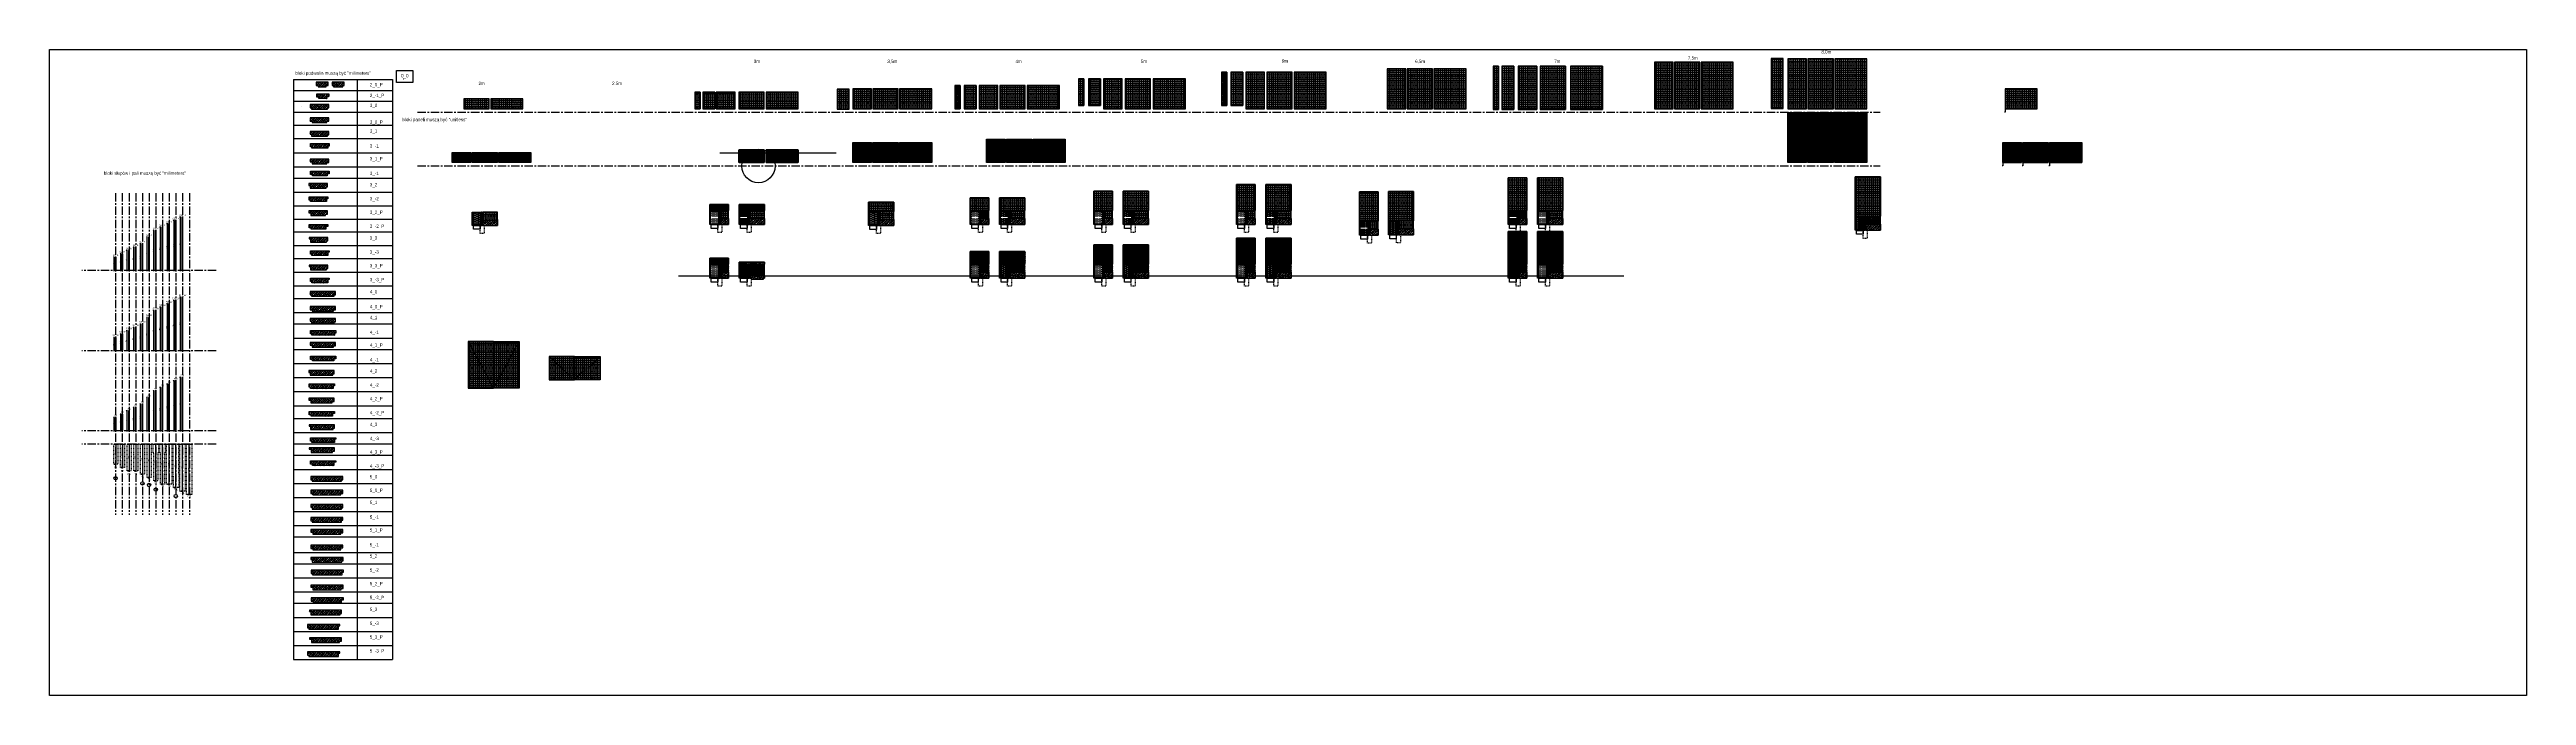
# Model space of a CAD drawing. Header units: metres. Extents: x -16 to 917, y -427 to 244.
# Drawn here: x 546.6 to 917.5, y -426.9 to -330.2 of the extents above; entities that cross this region are included whole.
import ezdxf

# ---------------------------------------------------------------- set-up
doc = ezdxf.new("R2010")
doc.units = ezdxf.units.M
doc.linetypes.add('CENTER', pattern=[2, 1.25, -0.25, 0.25, -0.25])
doc.linetypes.add('DASHED', pattern=[0.75, 0.5, -0.25])
for name, color, linetype in [('m_pale', 1, 'Continuous'), ('m_panele', 7, 'Continuous'), ('m_podwaliny', 8, 'Continuous'), ('m_slupy', 7, 'Continuous'), ('m_tekst', 2, 'Continuous'), ('m_wymiary', 1, 'Continuous'), ('m_zestwienie', 1, 'Continuous')]:
    doc.layers.add(name, color=color, linetype=linetype)
doc.styles.add('CDMSTYLE', font='CDMSIMPL', dxfattribs={"width": 0.8, "bigfont": 'CDMBIGPL'})
doc.dimstyles.new('CDM-ME50MM', dxfattribs={"dimscale": 0.05, "dimtxt": 2.5, "dimasz": 1.5, "dimexe": 1.5, "dimexo": 5, "dimgap": 0.5, "dimtad": 1, "dimdec": 0, "dimlfac": 1000, "dimrnd": 1, "dimzin": 9, "dimtxsty": 'CDMSTYLE', "dimblk": 'OBLIQUE', "dimcen": 2.5, "dimdle": 1.5, "dimclrd": 9, "dimclre": 9, "dimadec": 1, "dimazin": 2, "dimtfac": 1, "dimtdec": 1, "dimtix": 1, "dimtmove": 2, "dimatfit": 3, "dimldrblk": 'DOT', "dimfxl": 1, "dimtvp": 1, "dimtolj": 1, "dimtzin": 0, "dimlwd": 25, "dimlwe": 25, "dimarcsym": 0})
pattern_1 = [(90, (0.1, 1), (-0.28575, 6e-17), []), (180, (0.1, 1), (-6e-17, -0.28575), [])]
pattern_2 = [(0, (0.1, 1), (0.0555625, 0.111125), [0, -0.111125])]
pattern_3 = [(90, (0.1, 1), (-0.28575, 6e-17), []), (180, (0.1, 1), (-6e-17, -0.28575), [])]
pattern_4 = [(0, (0.1, 1), (0.0555625, 0.111125), [0, -0.111125])]
pattern_5 = [(0, (0.1, 1), (0.0555625, 0.111125), [0, -0.111125])]
pattern_6 = [(90, (0.1, 1), (-0.28575, 6e-17), []), (180, (0.1, 1), (-6e-17, -0.28575), [])]
pattern_7 = [(45, (0, -0.5), (-0.224506, 0.224506), []), (45, (0.2245, -0.5), (-0.224506, 0.224506), [0.15875, -0.079375])]
pattern_8 = [(45, (-1743.18178, -1522.55767), (-0.224506403, 0.224506403), []), (45, (-1742.95727, -1522.55767), (-0.224506403, 0.224506403), [0.15875, -0.079375])]
pattern_9 = [(45, (-1743.18178, -1522.65767), (-0.224506403, 0.224506403), []), (45, (-1742.95727, -1522.65767), (-0.224506403, 0.224506403), [0.15875, -0.079375])]
pattern_10 = [(45, (-1743.18178, -1522.75767), (-0.224506403, 0.224506403), []), (45, (-1742.95727, -1522.75767), (-0.224506403, 0.224506403), [0.15875, -0.079375])]
pattern_11 = [(45, (-1743.18178, -1522.85767), (-0.224506403, 0.224506403), []), (45, (-1742.95727, -1522.85767), (-0.224506403, 0.224506403), [0.15875, -0.079375])]
pattern_12 = [(45, (-1743.18178, -1522.55767), (-0.224506403, 0.224506403), []), (45, (-1742.95727, -1522.55767), (-0.224506403, 0.224506403), [0.15875, -0.079375])]
pattern_13 = [(90, (0.1, 0.41), (-0.28575, 6e-17), []), (180, (0.1, 0.41), (-6e-17, -0.28575), [])]
pattern_14 = [(0, (0.1, 0.41), (0.0555625, 0.111125), [0, -0.111125])]
pattern_15 = [(90, (-1.5, 1.71), (-0.28575, 6e-17), []), (180, (-1.5, 1.71), (-6e-17, -0.28575), [])]
pattern_16 = [(0, (-1.5, 1.71), (0.0555625, 0.111125), [0, -0.111125])]
pattern_17 = [(0, (-147.98, -221.39), (0.079375, 0.15875), [0, -0.15875])]
pattern_18 = [(45, (-151.2667, -223.5827), (-0.2245064, 0.2245064), []), (45, (-151.0422, -223.5827), (-0.2245064, 0.2245064), [0.15875, -0.079375])]
pattern_19 = [(90, (-1e-12, -1), (-0.28575, 6e-17), []), (180, (-1e-12, -1), (-6e-17, -0.28575), [])]
pattern_20 = [(0, (-1e-12, -1), (0.0555625, 0.111125), [0, -0.111125])]
pattern_21 = [(0, (-346.90001, -278.24322), (0.0555625, 0.111125), [0, -0.111125])]
pattern_22 = [(90, (-346.9, -278.24322), (-0.28575, 6e-17), []), (180, (-346.9, -278.24322), (-6e-17, -0.28575), [])]
pattern_23 = [(0, (-344.70027, -270.53981), (3e-17, 0.09525), [])]
pattern_24 = [(90, (0.1, -1), (-0.28575, 6e-17), []), (180, (0.1, -1), (-6e-17, -0.28575), [])]
pattern_25 = [(0, (0.1, -1), (0.0555625, 0.111125), [0, -0.111125])]

# ---------------------------------------------------------------- blocks, each defined once
blk = doc.blocks.new('P1')
at = {"layer": 'm_pale', "color": 1, "linetype": 'DASHED', "ltscale": 0.005}
blk.add_lwpolyline([(-0.3, 0), (0.3, 0), (0.3, -3), (-0.3, -3)], close=True, dxfattribs=at)
at = {"layer": 'm_pale', "insert": (0, -3.5), "char_height": 0.25, "width": 0.5409, "attachment_point": 5}
blk.add_mtext('P1', dxfattribs=at)
blk = doc.blocks.new('P2')
at = {"layer": 'm_pale', "color": 1, "linetype": 'DASHED', "ltscale": 0.005}
blk.add_lwpolyline([(-0.3, 0), (0.3, 0), (0.3, -3.5), (-0.3, -3.5)], close=True, dxfattribs=at)
at = {"layer": 'm_pale', "insert": (0, -4), "char_height": 0.25, "width": 0.5409, "attachment_point": 5}
blk.add_mtext('P2', dxfattribs=at)
blk = doc.blocks.new('P3')
at = {"layer": 'm_pale', "color": 1, "linetype": 'DASHED', "ltscale": 0.005}
blk.add_lwpolyline([(-0.3, 0), (0.3, 0), (0.3, -4), (-0.3, -4)], close=True, dxfattribs=at)
at = {"layer": 'm_pale', "insert": (0, -4.5), "char_height": 0.25, "width": 0.5409, "attachment_point": 5}
blk.add_mtext('P3', dxfattribs=at)
blk = doc.blocks.new('P4')
at = {"layer": 'm_pale', "color": 1, "linetype": 'DASHED', "ltscale": 0.005}
blk.add_lwpolyline([(0.3, -1.3), (0.3, -1.3), (0.3, -4), (-0.3, -4), (-0.3, -1.3), (-0.3, -1.3), (-0.3, 0), (0.3, 0)], close=True, dxfattribs=at)
at = {"layer": 'm_pale', "insert": (0, -4.5), "char_height": 0.25, "width": 0.5409, "attachment_point": 5}
blk.add_mtext('P4', dxfattribs=at)
blk = doc.blocks.new('P5')
at = {"layer": 'm_pale', "color": 1, "linetype": 'DASHED', "ltscale": 0.005}
blk.add_lwpolyline([(0.3, -1.3), (0.3, -1.3), (0.3, -4.5), (-0.3, -4.5), (-0.3, -1.3), (-0.3, -1.3), (-0.3, 0), (0.3, 0)], close=True, dxfattribs=at)
at = {"layer": 'm_pale', "insert": (0, -5), "char_height": 0.25, "width": 0.5409, "attachment_point": 5}
blk.add_mtext('P5', dxfattribs=at)
blk = doc.blocks.new('P6')
at = {"layer": 'm_pale', "color": 1, "linetype": 'DASHED', "ltscale": 0.005}
blk.add_lwpolyline([(0.3, -1.3), (0.3, -1.3), (0.3, -5), (-0.3, -5), (-0.3, -1.3), (-0.3, -1.3), (-0.3, 0), (0.3, 0)], close=True, dxfattribs=at)
at = {"layer": 'm_pale', "insert": (0, -5.3), "char_height": 0.25, "width": 0.5409, "attachment_point": 5}
blk.add_mtext('P6', dxfattribs=at)
blk = doc.blocks.new('P_3_5_1')
at = {"layer": 'm_panele'}
h = blk.add_hatch(color=251, dxfattribs=at)
h.paths.add_polyline_path([(2.9, 5), (0.1, 5), (0.1, 0.5), (2.9, 0.5)])
h.paths.add_polyline_path([(0.15, 0.55), (0.15, 4.95), (2.85, 4.95), (2.85, 0.55)], flags=16)
h = blk.add_hatch(dxfattribs=at)
h.set_pattern_fill('ANSI37', color=251, scale=0.09, angle=45, style=0)
h.set_pattern_definition(pattern_1)
h.paths.add_polyline_path([(2.85, 0.55), (2.85, 4.95), (0.15, 4.95), (0.15, 0.55)])
h = blk.add_hatch(dxfattribs=at)
h.set_pattern_fill('DOTS', color=95, scale=0.07, style=0)
h.set_pattern_definition(pattern_2)
h.paths.add_polyline_path([(2.85, 0.55), (2.85, 4.95), (0.15, 4.95), (0.15, 0.55)])
at = {"layer": 'm_panele', "color": 251}
blk.add_lwpolyline([(0.1, 0.5), (2.9, 0.5), (2.9, 5), (0.1, 5), (0.1, 0.5)], dxfattribs=at)
blk.add_lwpolyline([(0.15, 0.55), (2.85, 0.55), (2.85, 4.95), (0.15, 4.95)], close=True, dxfattribs=at)
blk = doc.blocks.new('P_3_6_1')
at = {"layer": 'm_panele'}
h = blk.add_hatch(color=251, dxfattribs=at)
h.paths.add_polyline_path([(2.9, 6), (0.1, 6), (0.1, 0.5), (2.9, 0.5)])
h.paths.add_polyline_path([(0.15, 0.55), (0.15, 5.95), (2.85, 5.95), (2.85, 0.55)], flags=16)
h = blk.add_hatch(dxfattribs=at)
h.set_pattern_fill('ANSI37', color=251, scale=0.09, angle=45, style=0)
h.set_pattern_definition(pattern_3)
h.paths.add_polyline_path([(2.85, 0.55), (2.85, 5.95), (0.15, 5.95), (0.15, 0.55)])
h = blk.add_hatch(dxfattribs=at)
h.set_pattern_fill('DOTS', color=95, scale=0.07, style=0)
h.set_pattern_definition(pattern_4)
h.paths.add_polyline_path([(2.85, 0.55), (2.85, 5.95), (0.15, 5.95), (0.15, 0.55)])
at = {"layer": 'm_panele', "color": 251}
blk.add_lwpolyline([(0.1, 0.5), (2.9, 0.5), (2.9, 6), (0.1, 6), (0.1, 0.5)], dxfattribs=at)
blk.add_lwpolyline([(0.15, 0.55), (2.85, 0.55), (2.85, 5.95), (0.15, 5.95)], close=True, dxfattribs=at)
blk = doc.blocks.new('P_4_5_1')
at = {"layer": 'm_panele'}
h = blk.add_hatch(color=251, dxfattribs=at)
h.paths.add_polyline_path([(3.9, 5), (0.1, 5), (0.1, 0.5), (3.9, 0.5)])
h.paths.add_polyline_path([(0.15, 0.55), (0.15, 4.95), (3.85, 4.95), (3.85, 0.55)], flags=16)
h = blk.add_hatch(dxfattribs=at)
h.set_pattern_fill('ANSI37', color=251, scale=0.09, angle=45, style=0)
h.set_pattern_definition(pattern_1)
h.paths.add_polyline_path([(3.85, 4.95), (0.15, 4.95), (0.15, 0.55), (3.85, 0.55)])
h = blk.add_hatch(dxfattribs=at)
h.set_pattern_fill('DOTS', color=95, scale=0.07, style=0)
h.set_pattern_definition(pattern_2)
h.paths.add_polyline_path([(3.85, 4.95), (0.15, 4.95), (0.15, 0.55), (3.85, 0.55)])
at = {"layer": 'm_panele', "color": 251}
blk.add_lwpolyline([(0.1, 0.5), (3.9, 0.5), (3.9, 5), (0.1, 5), (0.1, 0.5)], dxfattribs=at)
blk.add_lwpolyline([(0.15, 0.55), (3.85, 0.55), (3.85, 4.95), (0.15, 4.95)], close=True, dxfattribs=at)
blk = doc.blocks.new('P_4_6_1')
at = {"layer": 'm_panele'}
h = blk.add_hatch(color=251, dxfattribs=at)
h.paths.add_polyline_path([(3.9, 6), (0.1, 6), (0.1, 0.5), (3.9, 0.5)])
h.paths.add_polyline_path([(0.15, 0.55), (0.15, 5.95), (3.85, 5.95), (3.85, 0.55)], flags=16)
h = blk.add_hatch(dxfattribs=at)
h.set_pattern_fill('ANSI37', color=251, scale=0.09, angle=45, style=0)
h.set_pattern_definition(pattern_3)
h.paths.add_polyline_path([(3.85, 5.95), (0.15, 5.95), (0.15, 0.55), (3.85, 0.55)])
h = blk.add_hatch(dxfattribs=at)
h.set_pattern_fill('DOTS', color=95, scale=0.07, style=0)
h.set_pattern_definition(pattern_4)
h.paths.add_polyline_path([(3.85, 5.95), (0.15, 5.95), (0.15, 0.55), (3.85, 0.55)])
at = {"layer": 'm_panele', "color": 251}
blk.add_lwpolyline([(0.1, 0.5), (3.9, 0.5), (3.9, 6), (0.1, 6), (0.1, 0.5)], dxfattribs=at)
blk.add_lwpolyline([(0.15, 0.55), (3.85, 0.55), (3.85, 5.95), (0.15, 5.95)], close=True, dxfattribs=at)
blk = doc.blocks.new('P_5_5_1')
at = {"layer": 'm_panele'}
h = blk.add_hatch(color=251, dxfattribs=at)
h.paths.add_polyline_path([(4.9, 5), (0.1, 5), (0.1, 0.5), (4.9, 0.5)])
h.paths.add_polyline_path([(0.15, 0.55), (0.15, 4.95), (4.85, 4.95), (4.85, 0.55)], flags=16)
h = blk.add_hatch(dxfattribs=at)
h.set_pattern_fill('ANSI37', color=251, scale=0.09, angle=45, style=0)
h.set_pattern_definition(pattern_1)
h.paths.add_polyline_path([(4.85, 4.95), (3.85, 4.95), (3.85, 0.55), (4.85, 0.55)])
h.paths.add_polyline_path([(3.85, 4.95), (0.15, 4.95), (0.15, 0.55), (3.85, 0.55)])
h = blk.add_hatch(dxfattribs=at)
h.set_pattern_fill('DOTS', color=95, scale=0.07, style=0)
h.set_pattern_definition(pattern_2)
h.paths.add_polyline_path([(4.85, 4.95), (3.85, 4.95), (3.85, 0.55), (4.85, 0.55)])
h.paths.add_polyline_path([(3.85, 4.95), (0.15, 4.95), (0.15, 0.55), (3.85, 0.55)])
at = {"layer": 'm_panele', "color": 251}
blk.add_lwpolyline([(0.1, 0.5), (4.9, 0.5), (4.9, 5), (0.1, 5), (0.1, 0.5)], dxfattribs=at)
blk.add_lwpolyline([(0.15, 0.55), (4.85, 0.55), (4.85, 4.95), (0.15, 4.95)], close=True, dxfattribs=at)
blk = doc.blocks.new('P_5_6_1')
at = {"layer": 'm_panele'}
h = blk.add_hatch(color=251, dxfattribs=at)
h.paths.add_polyline_path([(4.9, 6), (0.1, 6), (0.1, 0.5), (4.9, 0.5)])
h.paths.add_polyline_path([(4.85, 0.55), (0.15, 0.55), (0.15, 5.95), (4.85, 5.95)], flags=16)
h = blk.add_hatch(dxfattribs=at)
h.set_pattern_fill('ANSI37', color=251, scale=0.09, angle=45, style=0)
h.set_pattern_definition(pattern_3)
h.paths.add_polyline_path([(4.85, 5.95), (3.85, 5.95), (3.85, 0.55), (4.85, 0.55)])
h.paths.add_polyline_path([(3.85, 5.95), (0.15, 5.95), (0.15, 0.55), (3.85, 0.55)])
h = blk.add_hatch(dxfattribs=at)
h.set_pattern_fill('DOTS', color=95, scale=0.07, style=0)
h.set_pattern_definition(pattern_4)
h.paths.add_polyline_path([(4.85, 5.95), (3.85, 5.95), (3.85, 0.55), (4.85, 0.55)])
h.paths.add_polyline_path([(3.85, 5.95), (0.15, 5.95), (0.15, 0.55), (3.85, 0.55)])
at = {"layer": 'm_panele', "color": 251}
blk.add_lwpolyline([(0.1, 0.5), (4.9, 0.5), (4.9, 6), (0.1, 6), (0.1, 0.5)], dxfattribs=at)
blk.add_lwpolyline([(0.15, 0.55), (4.85, 0.55), (4.85, 5.95), (0.15, 5.95)], close=True, dxfattribs=at)
blk = doc.blocks.new('P_3_7_1')
at = {"layer": 'm_panele'}
h = blk.add_hatch(color=251, dxfattribs=at)
h.paths.add_polyline_path([(2.9, 7), (0.1, 7), (0.1, 0.5), (2.9, 0.5)])
h.paths.add_polyline_path([(0.15, 0.55), (0.15, 6.95), (2.85, 6.95), (2.85, 0.55)], flags=16)
h = blk.add_hatch(dxfattribs=at)
h.set_pattern_fill('DOTS', color=95, scale=0.07, style=0)
h.set_pattern_definition(pattern_5)
h.paths.add_polyline_path([(2.85, 6.45), (0.15, 6.45), (0.15, 0.55), (2.85, 0.55)])
h.paths.add_polyline_path([(2.85, 6.95), (0.15, 6.95), (0.15, 6.45), (2.85, 6.45)])
h = blk.add_hatch(dxfattribs=at)
h.set_pattern_fill('ANSI37', color=251, scale=0.09, angle=45, style=0)
h.set_pattern_definition(pattern_6)
h.paths.add_polyline_path([(2.85, 6.45), (0.15, 6.45), (0.15, 0.55), (2.85, 0.55)])
h.paths.add_polyline_path([(2.85, 6.95), (0.15, 6.95), (0.15, 6.45), (2.85, 6.45)])
at = {"layer": 'm_panele', "color": 251}
for p, q in [((2.85, 6.95), (0.15, 6.95)), ((0.15, 6.95), (0.15, 0.55)), ((2.85, 6.95), (2.85, 0.55)), ((2.9, 7), (2.9, 0.5)), ((0.15, 0.55), (2.85, 0.55))]:
    blk.add_line(p, q, dxfattribs=at)
for points in [[(2.9, 7), (0.1, 7), (0.1, 0.5)], [(0.1, 0.5), (2.9, 0.5)]]:
    blk.add_lwpolyline(points, dxfattribs=at)
blk = doc.blocks.new('P_4_7_1')
at = {"layer": 'm_panele'}
h = blk.add_hatch(color=251, dxfattribs=at)
h.paths.add_polyline_path([(3.9, 7), (0.1, 7), (0.1, 0.5), (3.9, 0.5)])
h.paths.add_polyline_path([(0.15, 0.55), (0.15, 6.95), (3.85, 6.95), (3.85, 0.55)], flags=16)
h = blk.add_hatch(dxfattribs=at)
h.set_pattern_fill('DOTS', color=95, scale=0.07, style=0)
h.set_pattern_definition(pattern_5)
h.paths.add_polyline_path([(2.85, 6.45), (0.15, 6.45), (0.15, 0.55), (2.85, 0.55)])
h.paths.add_polyline_path([(3.85, 6.95), (2.85, 6.95), (2.85, 0.55), (3.85, 0.55)])
h.paths.add_polyline_path([(2.85, 6.95), (0.15, 6.95), (0.15, 6.45), (2.85, 6.45)])
h = blk.add_hatch(dxfattribs=at)
h.set_pattern_fill('ANSI37', color=251, scale=0.09, angle=45, style=0)
h.set_pattern_definition(pattern_6)
h.paths.add_polyline_path([(2.85, 6.45), (0.15, 6.45), (0.15, 0.55), (2.85, 0.55)])
h.paths.add_polyline_path([(3.85, 6.95), (2.85, 6.95), (2.85, 0.55), (3.85, 0.55)])
h.paths.add_polyline_path([(2.85, 6.95), (0.15, 6.95), (0.15, 6.45), (2.85, 6.45)])
at = {"layer": 'm_panele', "color": 251}
for p, q in [((3.85, 6.95), (0.15, 6.95)), ((0.15, 6.95), (0.15, 0.55)), ((3.85, 6.95), (3.85, 0.55)), ((3.9, 7), (3.9, 0.5)), ((0.15, 0.55), (3.85, 0.55))]:
    blk.add_line(p, q, dxfattribs=at)
for points in [[(3.9, 7), (0.1, 7), (0.1, 0.5)], [(0.1, 0.5), (3.9, 0.5)]]:
    blk.add_lwpolyline(points, dxfattribs=at)
blk = doc.blocks.new('P_5_7_1')
at = {"layer": 'm_panele'}
h = blk.add_hatch(color=251, dxfattribs=at)
h.paths.add_polyline_path([(4.9, 7), (0.1, 7), (0.1, 0.5), (4.9, 0.5)])
h.paths.add_polyline_path([(4.85, 6.95), (4.85, 0.55), (0.15, 0.55), (0.15, 6.95)], flags=16)
h = blk.add_hatch(dxfattribs=at)
h.set_pattern_fill('DOTS', color=95, scale=0.07, style=0)
h.set_pattern_definition(pattern_5)
h.paths.add_polyline_path([(2.85, 6.45), (0.15, 6.45), (0.15, 0.55), (2.85, 0.55)])
h.paths.add_polyline_path([(4.85, 6.95), (3.85, 6.95), (3.85, 0.55), (4.85, 0.55)])
h.paths.add_polyline_path([(3.85, 6.95), (2.85, 6.95), (2.85, 0.55), (3.85, 0.55)])
h.paths.add_polyline_path([(2.85, 6.95), (0.15, 6.95), (0.15, 6.45), (2.85, 6.45)])
h = blk.add_hatch(dxfattribs=at)
h.set_pattern_fill('ANSI37', color=251, scale=0.09, angle=45, style=0)
h.set_pattern_definition(pattern_6)
h.paths.add_polyline_path([(2.85, 6.45), (0.15, 6.45), (0.15, 0.55), (2.85, 0.55)])
h.paths.add_polyline_path([(4.85, 6.95), (3.85, 6.95), (3.85, 0.55), (4.85, 0.55)])
h.paths.add_polyline_path([(3.85, 6.95), (2.85, 6.95), (2.85, 0.55), (3.85, 0.55)])
h.paths.add_polyline_path([(2.85, 6.95), (0.15, 6.95), (0.15, 6.45), (2.85, 6.45)])
at = {"layer": 'm_panele', "color": 251}
for p, q in [((4.85, 6.95), (0.15, 6.95)), ((0.15, 6.95), (0.15, 0.55)), ((4.85, 6.95), (4.85, 0.55)), ((4.9, 7), (4.9, 0.5)), ((0.15, 0.55), (4.85, 0.55))]:
    blk.add_line(p, q, dxfattribs=at)
for points in [[(4.9, 7), (0.1, 7), (0.1, 0.5)], [(0.1, 0.5), (4.9, 0.5)]]:
    blk.add_lwpolyline(points, dxfattribs=at)
blk = doc.blocks.new('P_5_4_1')
at = {"layer": 'm_panele'}
h = blk.add_hatch(color=251, dxfattribs=at)
h.paths.add_polyline_path([(4.9, 4), (0.1, 4), (0.1, 0.5), (4.9, 0.5)])
h.paths.add_polyline_path([(4.85, 3.95), (4.85, 0.55), (0.15, 0.55), (0.15, 3.95)], flags=16)
h = blk.add_hatch(dxfattribs=at)
h.set_pattern_fill('ANSI37', color=251, scale=0.09, angle=45, style=0)
h.set_pattern_definition(pattern_1)
h.paths.add_polyline_path([(4.85, 3.95), (3.85, 3.95), (3.85, 0.55), (4.85, 0.55)])
h.paths.add_polyline_path([(3.85, 3.95), (0.15, 3.95), (0.15, 0.55), (3.85, 0.55)])
h = blk.add_hatch(dxfattribs=at)
h.set_pattern_fill('DOTS', color=95, scale=0.07, style=0)
h.set_pattern_definition(pattern_2)
h.paths.add_polyline_path([(3.85, 3.95), (0.15, 3.95), (0.15, 0.55), (3.85, 0.55)])
h.paths.add_polyline_path([(4.85, 3.95), (3.85, 3.95), (3.85, 0.55), (4.85, 0.55)])
at = {"layer": 'm_panele', "color": 251}
blk.add_lwpolyline([(0.1, 0.5), (4.9, 0.5), (4.9, 4), (0.1, 4), (0.1, 0.5)], dxfattribs=at)
blk.add_lwpolyline([(0.15, 0.55), (4.85, 0.55), (4.85, 3.95), (0.15, 3.95)], close=True, dxfattribs=at)
blk = doc.blocks.new('P_4_4_1')
at = {"layer": 'm_panele'}
h = blk.add_hatch(color=251, dxfattribs=at)
h.paths.add_polyline_path([(3.9, 4), (0.1, 4), (0.1, 0.5), (3.9, 0.5)])
h.paths.add_polyline_path([(3.85, 0.55), (0.15, 0.55), (0.15, 3.95), (3.85, 3.95)], flags=16)
h = blk.add_hatch(dxfattribs=at)
h.set_pattern_fill('ANSI37', color=251, scale=0.09, angle=45, style=0)
h.set_pattern_definition(pattern_1)
h.paths.add_polyline_path([(3.85, 3.95), (0.15, 3.95), (0.15, 0.55), (3.85, 0.55)])
h = blk.add_hatch(dxfattribs=at)
h.set_pattern_fill('DOTS', color=95, scale=0.07, style=0)
h.set_pattern_definition(pattern_2)
h.paths.add_polyline_path([(3.85, 3.95), (0.15, 3.95), (0.15, 0.55), (3.85, 0.55)])
at = {"layer": 'm_panele', "color": 251}
blk.add_lwpolyline([(0.1, 0.5), (3.9, 0.5), (3.9, 4), (0.1, 4), (0.1, 0.5)], dxfattribs=at)
blk.add_lwpolyline([(0.15, 0.55), (3.85, 0.55), (3.85, 3.95), (0.15, 3.95)], close=True, dxfattribs=at)
blk = doc.blocks.new('P_3_4_1')
at = {"layer": 'm_panele'}
h = blk.add_hatch(color=251, dxfattribs=at)
h.paths.add_polyline_path([(2.9, 4), (0.1, 4), (0.1, 0.5), (2.9, 0.5)])
h.paths.add_polyline_path([(0.15, 0.55), (0.15, 3.95), (2.85, 3.95), (2.85, 0.55)], flags=16)
h = blk.add_hatch(dxfattribs=at)
h.set_pattern_fill('ANSI37', color=251, scale=0.09, angle=45, style=0)
h.set_pattern_definition(pattern_1)
h.paths.add_polyline_path([(2.85, 0.55), (2.85, 3.95), (0.15, 3.95), (0.15, 0.55)])
h = blk.add_hatch(dxfattribs=at)
h.set_pattern_fill('DOTS', color=95, scale=0.07, style=0)
h.set_pattern_definition(pattern_2)
h.paths.add_polyline_path([(2.85, 0.55), (2.85, 3.95), (0.15, 3.95), (0.15, 0.55)])
at = {"layer": 'm_panele', "color": 251}
blk.add_lwpolyline([(0.1, 0.5), (2.9, 0.5), (2.9, 4), (0.1, 4), (0.1, 0.5)], dxfattribs=at)
blk.add_lwpolyline([(0.15, 0.55), (2.85, 0.55), (2.85, 3.95), (0.15, 3.95)], close=True, dxfattribs=at)
blk = doc.blocks.new('P_5_3_1')
at = {"layer": 'm_panele'}
h = blk.add_hatch(color=251, dxfattribs=at)
h.paths.add_polyline_path([(4.9, 3), (0.1, 3), (0.1, 0.5), (4.9, 0.5)])
h.paths.add_polyline_path([(4.85, 0.55), (0.15, 0.55), (0.15, 2.95), (4.85, 2.95)], flags=16)
h = blk.add_hatch(dxfattribs=at)
h.set_pattern_fill('ANSI37', color=251, scale=0.09, angle=45, style=0)
h.paths.add_polyline_path([(4.85, 2.95), (0.15, 2.95), (0.15, 0.55), (4.85, 0.55)])
h = blk.add_hatch(dxfattribs=at)
h.set_pattern_fill('DOTS', color=95, scale=0.07, style=0)
h.paths.add_polyline_path([(4.85, 2.95), (0.15, 2.95), (0.15, 0.55), (4.85, 0.55)])
at = {"layer": 'm_panele', "color": 251}
blk.add_lwpolyline([(0.1, 0.5), (4.9, 0.5), (4.9, 3), (0.1, 3), (0.1, 0.5)], dxfattribs=at)
blk.add_lwpolyline([(0.15, 0.55), (4.85, 0.55), (4.85, 2.95), (0.15, 2.95)], close=True, dxfattribs=at)
blk = doc.blocks.new('P_4_3_1')
at = {"layer": 'm_panele'}
h = blk.add_hatch(color=251, dxfattribs=at)
h.paths.add_polyline_path([(3.9, 3), (0.1, 3), (0.1, 0.5), (3.9, 0.5)])
h.paths.add_polyline_path([(3.85, 0.55), (0.15, 0.55), (0.15, 2.95), (3.85, 2.95)], flags=16)
h = blk.add_hatch(dxfattribs=at)
h.set_pattern_fill('ANSI37', color=251, scale=0.09, angle=45, style=0)
h.paths.add_polyline_path([(3.85, 2.95), (0.15, 2.95), (0.15, 0.55), (3.85, 0.55)])
h = blk.add_hatch(dxfattribs=at)
h.set_pattern_fill('DOTS', color=95, scale=0.07, style=0)
h.paths.add_polyline_path([(3.85, 2.95), (0.15, 2.95), (0.15, 0.55), (3.85, 0.55)])
at = {"layer": 'm_panele', "color": 251}
blk.add_lwpolyline([(0.1, 0.5), (3.9, 0.5), (3.9, 3), (0.1, 3), (0.1, 0.5)], dxfattribs=at)
blk.add_lwpolyline([(0.15, 0.55), (3.85, 0.55), (3.85, 2.95), (0.15, 2.95)], close=True, dxfattribs=at)
blk = doc.blocks.new('P_3_3_1')
at = {"layer": 'm_panele'}
h = blk.add_hatch(color=251, dxfattribs=at)
h.paths.add_polyline_path([(2.9, 3), (0.1, 3), (0.1, 0.5), (2.9, 0.5)])
h.paths.add_polyline_path([(2.85, 2.95), (2.85, 0.55), (0.15, 0.55), (0.15, 2.95)], flags=16)
h = blk.add_hatch(dxfattribs=at)
h.set_pattern_fill('ANSI37', color=251, scale=0.09, angle=45, style=0)
h.set_pattern_definition(pattern_1)
h.paths.add_polyline_path([(2.85, 2.95), (0.15, 2.95), (0.15, 0.55), (2.85, 0.55)])
h = blk.add_hatch(dxfattribs=at)
h.set_pattern_fill('DOTS', color=95, scale=0.07, style=0)
h.set_pattern_definition(pattern_2)
h.paths.add_polyline_path([(2.85, 2.95), (0.15, 2.95), (0.15, 0.55), (2.85, 0.55)])
at = {"layer": 'm_panele', "color": 251}
blk.add_lwpolyline([(0.1, 0.5), (2.9, 0.5), (2.9, 3), (0.1, 3), (0.1, 0.5)], dxfattribs=at)
blk.add_lwpolyline([(0.15, 0.55), (2.85, 0.55), (2.85, 2.95), (0.15, 2.95)], close=True, dxfattribs=at)
blk = doc.blocks.new('*U78')
at = {"layer": 'm_panele'}
blk.add_hatch(color=23, dxfattribs=at).paths.add_polyline_path([(0.025, 0.95), (-0.025, 0.95), (-0.025, -0.95), (0.025, -0.95)])
at = {"layer": 'm_panele', "color": 23, "linetype": 'Continuous', "lineweight": 25}
blk.add_lwpolyline([(-0.025, -0.95), (0.025, -0.95), (0.025, 0.95), (-0.025, 0.95)], close=True, dxfattribs=at)
blk = doc.blocks.new('*U79')
at = {"layer": 'm_tekst', "color": 0, "linetype": 'ByBlock', "lineweight": -2, "transparency": 16777216}
for p in [(0, 0), (0.1, 0), (0.2, 0), (0.3, 0), (0.4, 0), (0.5, 0), (0.6, 0), (0.7, 0), (0.8, 0), (0.9, 0), (1, 0), (1.1, 0), (1.2, 0), (1.3, 0), (1.4, 0), (1.5, 0), (1.6, 0), (1.7, 0), (1.8, 0), (1.9, 0), (2, 0), (2.1, 0), (2.2, 0), (2.3, 0), (2.4, 0), (2.5, 0), (2.6, 0), (2.7, 0), (2.8, 0), (2.9, 0), (3, 0), (3.1, 0), (3.2, 0), (3.3, 0), (3.4, 0), (3.5, 0), (3.6, 0), (3.7, 0)]:
    blk.add_blockref('*U78', p, dxfattribs=at)
blk = doc.blocks.new('P_4_3_2')
at = {"layer": 'm_panele', "color": 23}
blk.add_lwpolyline([(0.1, 0.5), (0.1, 2.4), (3.9, 2.4), (3.9, 0.5)], close=True, dxfattribs=at)
at = {"layer": 'm_tekst', "color": 1, "linetype": 'Continuous', "lineweight": 25}
blk.add_blockref('*U79', (0.15, 1.45), dxfattribs=at)
blk = doc.blocks.new('P_5_3_2')
at = {"layer": 'm_panele'}
for points in [[(0.17, 2.4), (0.12, 2.4), (0.12, 0.5), (0.17, 0.5)], [(0.27, 2.4), (0.22, 2.4), (0.22, 0.5), (0.27, 0.5)], [(0.37, 2.4), (0.32, 2.4), (0.32, 0.5), (0.37, 0.5)], [(0.47, 2.4), (0.42, 2.4), (0.42, 0.5), (0.47, 0.5)], [(0.57, 2.4), (0.52, 2.4), (0.52, 0.5), (0.57, 0.5)], [(0.67, 2.4), (0.62, 2.4), (0.62, 0.5), (0.67, 0.5)], [(0.77, 2.4), (0.72, 2.4), (0.72, 0.5), (0.77, 0.5)], [(0.87, 2.4), (0.82, 2.4), (0.82, 0.5), (0.87, 0.5)], [(0.97, 2.4), (0.92, 2.4), (0.92, 0.5), (0.97, 0.5)], [(1.07, 2.4), (1.02, 2.4), (1.02, 0.5), (1.07, 0.5)], [(1.17, 2.4), (1.12, 2.4), (1.12, 0.5), (1.17, 0.5)], [(1.27, 2.4), (1.22, 2.4), (1.22, 0.5), (1.27, 0.5)], [(1.37, 2.4), (1.32, 2.4), (1.32, 0.5), (1.37, 0.5)], [(1.47, 2.4), (1.42, 2.4), (1.42, 0.5), (1.47, 0.5)], [(1.57, 2.4), (1.52, 2.4), (1.52, 0.5), (1.57, 0.5)], [(1.67, 2.4), (1.62, 2.4), (1.62, 0.5), (1.67, 0.5)], [(1.77, 2.4), (1.72, 2.4), (1.72, 0.5), (1.77, 0.5)], [(1.87, 2.4), (1.82, 2.4), (1.82, 0.5), (1.87, 0.5)], [(1.97, 2.4), (1.92, 2.4), (1.92, 0.5), (1.97, 0.5)], [(2.07, 2.4), (2.02, 2.4), (2.02, 0.5), (2.07, 0.5)], [(2.17, 2.4), (2.12, 2.4), (2.12, 0.5), (2.17, 0.5)], [(2.27, 2.4), (2.22, 2.4), (2.22, 0.5), (2.27, 0.5)], [(2.37, 2.4), (2.32, 2.4), (2.32, 0.5), (2.37, 0.5)], [(2.47, 2.4), (2.42, 2.4), (2.42, 0.5), (2.47, 0.5)], [(2.57, 2.4), (2.52, 2.4), (2.52, 0.5), (2.57, 0.5)], [(2.67, 2.4), (2.62, 2.4), (2.62, 0.5), (2.67, 0.5)], [(2.77, 2.4), (2.72, 2.4), (2.72, 0.5), (2.77, 0.5)], [(2.87, 2.4), (2.82, 2.4), (2.82, 0.5), (2.87, 0.5)], [(2.97, 2.4), (2.92, 2.4), (2.92, 0.5), (2.97, 0.5)], [(3.07, 2.4), (3.02, 2.4), (3.02, 0.5), (3.07, 0.5)], [(3.17, 2.4), (3.12, 2.4), (3.12, 0.5), (3.17, 0.5)], [(3.27, 2.4), (3.22, 2.4), (3.22, 0.5), (3.27, 0.5)], [(3.37, 2.4), (3.32, 2.4), (3.32, 0.5), (3.37, 0.5)], [(3.47, 2.4), (3.42, 2.4), (3.42, 0.5), (3.47, 0.5)], [(3.57, 2.4), (3.52, 2.4), (3.52, 0.5), (3.57, 0.5)], [(3.67, 2.4), (3.62, 2.4), (3.62, 0.5), (3.67, 0.5)], [(3.77, 2.4), (3.72, 2.4), (3.72, 0.5), (3.77, 0.5)], [(3.87, 2.4), (3.82, 2.4), (3.82, 0.5), (3.87, 0.5)], [(3.97, 2.4), (3.92, 2.4), (3.92, 0.5), (3.97, 0.5)], [(4.07, 2.4), (4.02, 2.4), (4.02, 0.5), (4.07, 0.5)], [(4.17, 2.4), (4.12, 2.4), (4.12, 0.5), (4.17, 0.5)], [(4.27, 2.4), (4.22, 2.4), (4.22, 0.5), (4.27, 0.5)], [(4.37, 2.4), (4.32, 2.4), (4.32, 0.5), (4.37, 0.5)], [(4.47, 2.4), (4.42, 2.4), (4.42, 0.5), (4.47, 0.5)], [(4.57, 2.4), (4.52, 2.4), (4.52, 0.5), (4.57, 0.5)], [(4.67, 2.4), (4.62, 2.4), (4.62, 0.5), (4.67, 0.5)], [(4.77, 2.4), (4.72, 2.4), (4.72, 0.5), (4.77, 0.5)], [(4.87, 2.4), (4.82, 2.4), (4.82, 0.5), (4.87, 0.5)]]:
    blk.add_hatch(color=23, dxfattribs=at).paths.add_polyline_path(points)
at = {"layer": 'm_panele', "color": 1}
blk.add_lwpolyline([(0.1, 0.5), (0.1, 2.4), (4.9, 2.4), (4.9, 0.5)], close=True, dxfattribs=at)
at = {"layer": 'm_panele', "color": 23, "linetype": 'Continuous', "lineweight": 25}
for points in [[(0.12, 0.5), (0.17, 0.5), (0.17, 2.4), (0.12, 2.4)], [(0.22, 0.5), (0.27, 0.5), (0.27, 2.4), (0.22, 2.4)], [(0.32, 0.5), (0.37, 0.5), (0.37, 2.4), (0.32, 2.4)], [(0.42, 0.5), (0.47, 0.5), (0.47, 2.4), (0.42, 2.4)], [(0.52, 0.5), (0.57, 0.5), (0.57, 2.4), (0.52, 2.4)], [(0.62, 0.5), (0.67, 0.5), (0.67, 2.4), (0.62, 2.4)], [(0.72, 0.5), (0.77, 0.5), (0.77, 2.4), (0.72, 2.4)], [(0.82, 0.5), (0.87, 0.5), (0.87, 2.4), (0.82, 2.4)], [(0.92, 0.5), (0.97, 0.5), (0.97, 2.4), (0.92, 2.4)], [(1.02, 0.5), (1.07, 0.5), (1.07, 2.4), (1.02, 2.4)], [(1.12, 0.5), (1.17, 0.5), (1.17, 2.4), (1.12, 2.4)], [(1.22, 0.5), (1.27, 0.5), (1.27, 2.4), (1.22, 2.4)], [(1.32, 0.5), (1.37, 0.5), (1.37, 2.4), (1.32, 2.4)], [(1.42, 0.5), (1.47, 0.5), (1.47, 2.4), (1.42, 2.4)], [(1.52, 0.5), (1.57, 0.5), (1.57, 2.4), (1.52, 2.4)], [(1.62, 0.5), (1.67, 0.5), (1.67, 2.4), (1.62, 2.4)], [(1.72, 0.5), (1.77, 0.5), (1.77, 2.4), (1.72, 2.4)], [(1.82, 0.5), (1.87, 0.5), (1.87, 2.4), (1.82, 2.4)], [(1.92, 0.5), (1.97, 0.5), (1.97, 2.4), (1.92, 2.4)], [(2.02, 0.5), (2.07, 0.5), (2.07, 2.4), (2.02, 2.4)], [(2.12, 0.5), (2.17, 0.5), (2.17, 2.4), (2.12, 2.4)], [(2.22, 0.5), (2.27, 0.5), (2.27, 2.4), (2.22, 2.4)], [(2.32, 0.5), (2.37, 0.5), (2.37, 2.4), (2.32, 2.4)], [(2.42, 0.5), (2.47, 0.5), (2.47, 2.4), (2.42, 2.4)], [(2.52, 0.5), (2.57, 0.5), (2.57, 2.4), (2.52, 2.4)], [(2.62, 0.5), (2.67, 0.5), (2.67, 2.4), (2.62, 2.4)], [(2.72, 0.5), (2.77, 0.5), (2.77, 2.4), (2.72, 2.4)], [(2.82, 0.5), (2.87, 0.5), (2.87, 2.4), (2.82, 2.4)], [(2.92, 0.5), (2.97, 0.5), (2.97, 2.4), (2.92, 2.4)], [(3.02, 0.5), (3.07, 0.5), (3.07, 2.4), (3.02, 2.4)], [(3.12, 0.5), (3.17, 0.5), (3.17, 2.4), (3.12, 2.4)], [(3.22, 0.5), (3.27, 0.5), (3.27, 2.4), (3.22, 2.4)], [(3.32, 0.5), (3.37, 0.5), (3.37, 2.4), (3.32, 2.4)], [(3.42, 0.5), (3.47, 0.5), (3.47, 2.4), (3.42, 2.4)], [(3.52, 0.5), (3.57, 0.5), (3.57, 2.4), (3.52, 2.4)], [(3.62, 0.5), (3.67, 0.5), (3.67, 2.4), (3.62, 2.4)], [(3.72, 0.5), (3.77, 0.5), (3.77, 2.4), (3.72, 2.4)], [(3.82, 0.5), (3.87, 0.5), (3.87, 2.4), (3.82, 2.4)], [(3.92, 0.5), (3.97, 0.5), (3.97, 2.4), (3.92, 2.4)], [(4.02, 0.5), (4.07, 0.5), (4.07, 2.4), (4.02, 2.4)], [(4.12, 0.5), (4.17, 0.5), (4.17, 2.4), (4.12, 2.4)], [(4.22, 0.5), (4.27, 0.5), (4.27, 2.4), (4.22, 2.4)], [(4.32, 0.5), (4.37, 0.5), (4.37, 2.4), (4.32, 2.4)], [(4.42, 0.5), (4.47, 0.5), (4.47, 2.4), (4.42, 2.4)], [(4.52, 0.5), (4.57, 0.5), (4.57, 2.4), (4.52, 2.4)], [(4.62, 0.5), (4.67, 0.5), (4.67, 2.4), (4.62, 2.4)], [(4.72, 0.5), (4.77, 0.5), (4.77, 2.4), (4.72, 2.4)], [(4.82, 0.5), (4.87, 0.5), (4.87, 2.4), (4.82, 2.4)]]:
    blk.add_lwpolyline(points, close=True, dxfattribs=at)
blk = doc.blocks.new('4_0')
at = {"layer": 'm_podwaliny'}
h = blk.add_hatch(dxfattribs=at)
h.set_pattern_fill('ANSI33', color=8, scale=0.05, style=0)
h.set_pattern_definition(pattern_7)
edge = h.paths.add_edge_path(flags=16)
edge.add_arc((2, 0), 0.0173, 0, 360)
h.paths.add_polyline_path([(1.82, -0.16), (2.2, -0.16)], flags=16)
h.paths.add_polyline_path([(0.3, -0.2), (3.7, -0.2), (3.7, 0), (3.9, 0), (3.9, 0.5), (0.1, 0.5), (0.1, 0), (0.3, 0)])
blk.add_lwpolyline([(0.3, 0), (0.3, -0.2), (3.7, -0.2), (3.7, 0), (3.9, 0), (3.9, 0.5), (0.1, 0.5), (0.1, 0), (0.3, 0)], dxfattribs=at)
at = {"layer": 'm_podwaliny', "color": 7, "insert": (1.75, 0.28), "char_height": 0.2, "width": 0.2656, "attachment_point": 1}
blk.add_mtext('{\\fVerdana|b0|i0|c238|p34;4_0}', dxfattribs=at)
blk = doc.blocks.new('5_0')
at = {"layer": 'm_podwaliny'}
h = blk.add_hatch(dxfattribs=at)
h.set_pattern_fill('ANSI33', color=8, scale=0.05, style=0)
h.set_pattern_definition(pattern_8)
h.paths.add_polyline_path([(4.9, 0), (4.9, 0.5), (0.1, 0.5), (0.1, 0), (0.3, 0), (0.3, -0.2), (4.7, -0.2), (4.7, 0)])
blk.add_lwpolyline([(4.9, 0), (4.9, 0.5), (0.1, 0.5), (0.1, 0), (0.3, 0), (0.3, -0.2), (4.7, -0.2), (4.7, 0)], close=True, dxfattribs=at)
at = {"layer": 'm_podwaliny', "color": 7, "insert": (2.25, 0.29), "char_height": 0.2, "width": 0.2656, "attachment_point": 1}
blk.add_mtext('{\\fVerdana|b0|i0|c238|p34;5_0}', dxfattribs=at)
blk = doc.blocks.new('5_1')
at = {"layer": 'm_podwaliny'}
h = blk.add_hatch(dxfattribs=at)
h.set_pattern_fill('ANSI33', color=8, scale=0.05, style=0)
h.set_pattern_definition(pattern_9)
h.paths.add_polyline_path([(4.9, -0.1), (4.9, 0.4), (0.1, 0.4), (0.1, 0), (0.3, 0), (0.3, -0.3), (4.7, -0.3), (4.7, -0.1)])
blk.add_lwpolyline([(4.9, -0.1), (4.9, 0.4), (0.1, 0.4), (0.1, 0), (0.3, 0), (0.3, -0.3), (4.7, -0.3), (4.7, -0.1)], close=True, dxfattribs=at)
at = {"layer": 'm_podwaliny', "color": 7, "insert": (2.25, 0.19), "char_height": 0.2, "width": 0.2656, "attachment_point": 1}
blk.add_mtext('{\\fVerdana|b0|i0|c238|p34;5_1}', dxfattribs=at)
blk = doc.blocks.new('4_1')
at = {"layer": 'm_podwaliny'}
h = blk.add_hatch(dxfattribs=at)
h.set_pattern_fill('ANSI33', color=8, scale=0.05, style=0)
h.set_pattern_definition(pattern_9)
h.paths.add_polyline_path([(3.9, -0.1), (3.9, 0.4), (0.1, 0.4), (0.1, 0), (0.3, 0), (0.3, -0.3), (3.7, -0.3), (3.7, -0.1)])
blk.add_lwpolyline([(3.9, -0.1), (3.9, 0.4), (0.1, 0.4), (0.1, 0), (0.3, 0), (0.3, -0.3), (3.7, -0.3), (3.7, -0.1)], close=True, dxfattribs=at)
at = {"layer": 'm_podwaliny', "color": 7, "insert": (1.75, 0.19), "char_height": 0.2, "width": 0.2656, "attachment_point": 1}
blk.add_mtext('{\\fVerdana|b0|i0|c238|p34;4_1}', dxfattribs=at)
blk = doc.blocks.new('4_2')
at = {"layer": 'm_podwaliny'}
h = blk.add_hatch(dxfattribs=at)
h.set_pattern_fill('ANSI33', color=8, scale=0.05, style=0)
h.set_pattern_definition(pattern_10)
h.paths.add_polyline_path([(3.9, -0.2), (3.9, 0.3), (0.1, 0.3), (0.1, 0), (0.3, 0), (0.3, -0.4), (3.7, -0.4), (3.7, -0.2)])
blk.add_lwpolyline([(3.9, -0.2), (3.9, 0.3), (0.1, 0.3), (0.1, 0), (0.3, 0), (0.3, -0.4), (3.7, -0.4), (3.7, -0.2)], close=True, dxfattribs=at)
at = {"layer": 'm_podwaliny', "color": 7, "insert": (1.75, 0.09), "char_height": 0.2, "width": 0.2656, "attachment_point": 1}
blk.add_mtext('{\\fVerdana|b0|i0|c238|p34;4_2}', dxfattribs=at)
blk = doc.blocks.new('4_3')
at = {"layer": 'm_podwaliny'}
h = blk.add_hatch(dxfattribs=at)
h.set_pattern_fill('ANSI33', color=8, scale=0.05, style=0)
h.set_pattern_definition(pattern_11)
h.paths.add_polyline_path([(3.9, -0.3), (3.9, 0.2), (0.1, 0.2), (0.1, 0), (0.3, 0), (0.3, -0.5), (3.7, -0.5), (3.7, -0.3)])
blk.add_lwpolyline([(3.9, -0.3), (3.9, 0.2), (0.1, 0.2), (0.1, 0), (0.3, 0), (0.3, -0.5), (3.7, -0.5), (3.7, -0.3)], close=True, dxfattribs=at)
at = {"layer": 'm_podwaliny', "color": 7, "insert": (1.75, -0.01), "char_height": 0.2, "width": 0.2656, "attachment_point": 1}
blk.add_mtext('{\\fVerdana|b0|i0|c238|p34;4_3}', dxfattribs=at)
blk = doc.blocks.new('5_2')
at = {"layer": 'm_podwaliny'}
h = blk.add_hatch(dxfattribs=at)
h.set_pattern_fill('ANSI33', color=8, scale=0.05, style=0)
h.set_pattern_definition(pattern_10)
h.paths.add_polyline_path([(4.9, -0.2), (4.9, 0.3), (0.1, 0.3), (0.1, 0), (0.3, 0), (0.3, -0.4), (4.7, -0.4), (4.7, -0.2)])
blk.add_lwpolyline([(4.9, -0.2), (4.9, 0.3), (0.1, 0.3), (0.1, 0), (0.3, 0), (0.3, -0.4), (4.7, -0.4), (4.7, -0.2)], close=True, dxfattribs=at)
for points in [[(0.1, 0), (0.3, 0)], [(0.3, 0), (0.3, 0)]]:
    blk.add_lwpolyline(points, dxfattribs=at)
at = {"layer": 'm_podwaliny', "color": 7, "insert": (2.25, 0.09), "char_height": 0.2, "width": 0.2656, "attachment_point": 1}
blk.add_mtext('{\\fVerdana|b0|i0|c238|p34;5_2}', dxfattribs=at)
blk = doc.blocks.new('5_3')
at = {"layer": 'm_podwaliny'}
h = blk.add_hatch(dxfattribs=at)
h.set_pattern_fill('ANSI33', color=8, scale=0.05, style=0)
h.set_pattern_definition(pattern_11)
h.paths.add_polyline_path([(4.9, -0.3), (4.9, 0.2), (0.1, 0.2), (0.1, 0), (0.3, 0), (0.3, -0.5), (4.7, -0.5), (4.7, -0.3)])
blk.add_lwpolyline([(4.9, -0.3), (4.9, 0.2), (0.1, 0.2), (0.1, 0), (0.3, 0), (0.3, -0.5), (4.7, -0.5), (4.7, -0.3)], close=True, dxfattribs=at)
for points in [[(0.1, 0), (0.3, 0)], [(0.3, -0.1), (0.3, 0)]]:
    blk.add_lwpolyline(points, dxfattribs=at)
at = {"layer": 'm_podwaliny', "color": 7, "insert": (2.25, -0.01), "char_height": 0.2, "width": 0.2656, "attachment_point": 1}
blk.add_mtext('{\\fVerdana|b0|i0|c238|p34;5_3}', dxfattribs=at)
blk = doc.blocks.new('4_-1')
at = {"layer": 'm_podwaliny'}
h = blk.add_hatch(dxfattribs=at)
h.set_pattern_fill('ANSI33', color=8, scale=0.05, style=0)
h.set_pattern_definition(pattern_12)
h.paths.add_polyline_path([(0.1, 0), (0.1, 0.5), (3.9, 0.5), (3.9, 0.1), (3.7, 0.1), (3.7, -0.2), (0.3, -0.2), (0.3, 0)])
blk.add_lwpolyline([(0.1, 0), (0.1, 0.5), (3.9, 0.5), (3.9, 0.1), (3.7, 0.1), (3.7, -0.2), (0.3, -0.2), (0.3, 0)], close=True, dxfattribs=at)
at = {"layer": 'm_podwaliny', "color": 7, "insert": (2.25, 0.29), "char_height": 0.2, "width": 0.2656, "attachment_point": 3}
blk.add_mtext('{\\fVerdana|b0|i0|c238|p34;4_1}', dxfattribs=at)
blk = doc.blocks.new('4_-2')
at = {"layer": 'm_podwaliny'}
h = blk.add_hatch(dxfattribs=at)
h.set_pattern_fill('ANSI33', color=8, scale=0.05, style=0)
h.set_pattern_definition(pattern_12)
h.paths.add_polyline_path([(0.1, 0), (0.1, 0.5), (3.9, 0.5), (3.9, 0.2), (3.7, 0.2), (3.7, -0.2), (0.3, -0.2), (0.3, 0)])
blk.add_lwpolyline([(0.1, 0), (0.1, 0.5), (3.9, 0.5), (3.9, 0.2), (3.7, 0.2), (3.7, -0.2), (0.3, -0.2), (0.3, 0)], close=True, dxfattribs=at)
at = {"layer": 'm_podwaliny', "color": 7, "insert": (2.25, 0.29), "char_height": 0.2, "width": 0.2656, "attachment_point": 3}
blk.add_mtext('{\\fVerdana|b0|i0|c238|p34;4_2}', dxfattribs=at)
blk = doc.blocks.new('4_-3')
at = {"layer": 'm_podwaliny'}
h = blk.add_hatch(dxfattribs=at)
h.set_pattern_fill('ANSI33', color=8, scale=0.05, style=0)
h.set_pattern_definition(pattern_12)
h.paths.add_polyline_path([(0.1, 0), (0.1, 0.5), (3.9, 0.5), (3.9, 0.3), (3.7, 0.3), (3.7, -0.2), (0.3, -0.2), (0.3, 0)])
blk.add_lwpolyline([(0.1, 0), (0.1, 0.5), (3.9, 0.5), (3.9, 0.3), (3.7, 0.3), (3.7, -0.2), (0.3, -0.2), (0.3, 0)], close=True, dxfattribs=at)
at = {"layer": 'm_podwaliny', "color": 7, "insert": (2.25, 0.29), "char_height": 0.2, "width": 0.2656, "attachment_point": 3}
blk.add_mtext('{\\fVerdana|b0|i0|c238|p34;4_3_P}', dxfattribs=at)
blk = doc.blocks.new('5_-1')
at = {"layer": 'm_podwaliny'}
h = blk.add_hatch(dxfattribs=at)
h.set_pattern_fill('ANSI33', color=8, scale=0.05, style=0)
h.set_pattern_definition(pattern_12)
h.paths.add_polyline_path([(4.9, 0.1), (4.9, 0.5), (0.1, 0.5), (0.1, 0), (0.3, 0), (0.3, -0.2), (4.7, -0.2), (4.7, 0.1)])
blk.add_lwpolyline([(4.9, 0.1), (4.9, 0.5), (0.1, 0.5), (0.1, 0), (0.3, 0), (0.3, -0.2), (4.7, -0.2), (4.7, 0.1)], close=True, dxfattribs=at)
at = {"layer": 'm_podwaliny', "color": 7, "insert": (2.25, 0.29), "char_height": 0.2, "width": 0.2656, "attachment_point": 1}
blk.add_mtext('{\\fVerdana|b0|i0|c238|p34;5_1}', dxfattribs=at)
blk = doc.blocks.new('5_-2')
at = {"layer": 'm_podwaliny'}
h = blk.add_hatch(dxfattribs=at)
h.set_pattern_fill('ANSI33', color=8, scale=0.05, style=0)
h.set_pattern_definition(pattern_12)
h.paths.add_polyline_path([(4.9, 0.2), (4.9, 0.5), (0.1, 0.5), (0.1, 0), (0.3, 0), (0.3, -0.2), (4.7, -0.2), (4.7, 0.2)])
blk.add_lwpolyline([(4.9, 0.2), (4.9, 0.5), (0.1, 0.5), (0.1, 0), (0.3, 0), (0.3, -0.2), (4.7, -0.2), (4.7, 0.2)], close=True, dxfattribs=at)
for points in [[(4.9, 0.2), (4.7, 0.2)], [(4.7, 0.2), (4.7, 0.2)]]:
    blk.add_lwpolyline(points, dxfattribs=at)
at = {"layer": 'm_podwaliny', "color": 7, "insert": (2.25, 0.29), "char_height": 0.2, "width": 0.2656, "attachment_point": 1}
blk.add_mtext('{\\fVerdana|b0|i0|c238|p34;5_2}', dxfattribs=at)
blk = doc.blocks.new('5_-3')
at = {"layer": 'm_podwaliny'}
h = blk.add_hatch(dxfattribs=at)
h.set_pattern_fill('ANSI33', color=8, scale=0.05, style=0)
h.set_pattern_definition(pattern_12)
h.paths.add_polyline_path([(4.9, 0.3), (4.9, 0.5), (0.1, 0.5), (0.1, 0), (0.3, 0), (0.3, -0.2), (4.7, -0.2), (4.7, 0.3)])
blk.add_lwpolyline([(4.9, 0.3), (4.9, 0.5), (0.1, 0.5), (0.1, 0), (0.3, 0), (0.3, -0.2), (4.7, -0.2), (4.7, 0.3)], close=True, dxfattribs=at)
for points in [[(4.9, 0.3), (4.7, 0.3)], [(4.7, 0.3), (4.7, 0.3)]]:
    blk.add_lwpolyline(points, dxfattribs=at)
at = {"layer": 'm_podwaliny', "color": 7, "insert": (2.25, 0.29), "char_height": 0.2, "width": 0.2656, "attachment_point": 1}
blk.add_mtext('{\\fVerdana|b0|i0|c238|p34;5_3}', dxfattribs=at)
blk = doc.blocks.new('P_1_3_1')
at = {"layer": 'm_panele'}
h = blk.add_hatch(color=251, dxfattribs=at)
h.paths.add_polyline_path([(0.9, 3), (0.1, 3), (0.1, 0.5), (0.9, 0.5)])
h.paths.add_polyline_path([(0.85, 0.55), (0.15, 0.55), (0.15, 2.95), (0.85, 2.95)], flags=16)
h = blk.add_hatch(dxfattribs=at)
h.set_pattern_fill('DOTS', color=95, scale=0.07, style=0)
h.set_pattern_definition(pattern_5)
h.paths.add_polyline_path([(0.85, 2.95), (0.15, 2.95), (0.15, 0.55), (0.85, 0.55)])
h = blk.add_hatch(dxfattribs=at)
h.set_pattern_fill('ANSI37', color=251, scale=0.09, angle=45, style=0)
h.set_pattern_definition(pattern_6)
h.paths.add_polyline_path([(0.85, 2.95), (0.15, 2.95), (0.15, 0.55), (0.85, 0.55)])
at = {"layer": 'm_panele', "color": 251}
for p, q in [((0.85, 2.95), (0.15, 2.95)), ((0.15, 2.95), (0.15, 0.55)), ((0.15, 0.55), (0.85, 0.55)), ((0.85, 2.95), (0.85, 0.55)), ((0.9, 3), (0.9, 0.5))]:
    blk.add_line(p, q, dxfattribs=at)
for points in [[(0.9, 3), (0.1, 3), (0.1, 0.5)], [(0.1, 0.5), (0.9, 0.5)]]:
    blk.add_lwpolyline(points, dxfattribs=at)
blk = doc.blocks.new('P_1_4_1')
at = {"layer": 'm_panele'}
h = blk.add_hatch(color=251, dxfattribs=at)
h.paths.add_polyline_path([(0.9, 4), (0.1, 4), (0.1, 0.5), (0.9, 0.5)])
h.paths.add_polyline_path([(0.85, 0.55), (0.15, 0.55), (0.15, 3.95), (0.85, 3.95)], flags=16)
h = blk.add_hatch(dxfattribs=at)
h.set_pattern_fill('DOTS', color=95, scale=0.07, style=0)
h.set_pattern_definition(pattern_5)
h.paths.add_polyline_path([(0.85, 3.95), (0.15, 3.95), (0.15, 0.55), (0.85, 0.55)])
h = blk.add_hatch(dxfattribs=at)
h.set_pattern_fill('ANSI37', color=251, scale=0.09, angle=45, style=0)
h.set_pattern_definition(pattern_6)
h.paths.add_polyline_path([(0.85, 3.95), (0.15, 3.95), (0.15, 0.55), (0.85, 0.55)])
at = {"layer": 'm_panele', "color": 251}
for p, q in [((0.85, 3.95), (0.15, 3.95)), ((0.15, 3.95), (0.15, 0.55)), ((0.85, 3.95), (0.85, 0.55)), ((0.9, 4), (0.9, 0.5)), ((0.15, 0.55), (0.85, 0.55))]:
    blk.add_line(p, q, dxfattribs=at)
for points in [[(0.9, 4), (0.1, 4), (0.1, 0.5)], [(0.1, 0.5), (0.9, 0.5)]]:
    blk.add_lwpolyline(points, dxfattribs=at)
blk = doc.blocks.new('P_1_5_1')
at = {"layer": 'm_panele'}
h = blk.add_hatch(color=251, dxfattribs=at)
h.paths.add_polyline_path([(0.9, 5), (0.1, 5), (0.1, 1), (0.9, 1)])
h.paths.add_polyline_path([(0.15, 1.05), (0.15, 4.95), (0.85, 4.95), (0.85, 1.05)], flags=16)
h = blk.add_hatch(dxfattribs=at)
h.set_pattern_fill('DOTS', color=95, scale=0.07, style=0)
h.set_pattern_definition(pattern_5)
h.paths.add_polyline_path([(0.85, 4.95), (0.15, 4.95), (0.15, 1.05), (0.85, 1.05)])
h = blk.add_hatch(dxfattribs=at)
h.set_pattern_fill('ANSI37', color=251, scale=0.09, angle=45, style=0)
h.set_pattern_definition(pattern_6)
h.paths.add_polyline_path([(0.85, 4.95), (0.15, 4.95), (0.15, 1.05), (0.85, 1.05)])
at = {"layer": 'm_panele', "color": 251}
for p, q in [((0.85, 4.95), (0.15, 4.95)), ((0.15, 4.95), (0.15, 1.05)), ((0.85, 4.95), (0.85, 1.05)), ((0.9, 5), (0.9, 1)), ((0.15, 1.05), (0.85, 1.05))]:
    blk.add_line(p, q, dxfattribs=at)
for points in [[(0.9, 5), (0.1, 5), (0.1, 1)], [(0.1, 1), (0.9, 1)]]:
    blk.add_lwpolyline(points, dxfattribs=at)
blk = doc.blocks.new('P_1_6_1')
at = {"layer": 'm_panele'}
h = blk.add_hatch(color=251, dxfattribs=at)
h.paths.add_polyline_path([(0.9, 6), (0.1, 6), (0.1, 1), (0.9, 1)])
h.paths.add_polyline_path([(0.15, 1.05), (0.15, 5.95), (0.85, 5.95), (0.85, 1.05)], flags=16)
h = blk.add_hatch(dxfattribs=at)
h.set_pattern_fill('DOTS', color=95, scale=0.07, style=0)
h.set_pattern_definition(pattern_5)
h.paths.add_polyline_path([(0.85, 5.95), (0.15, 5.95), (0.15, 1.05), (0.85, 1.05)])
h = blk.add_hatch(dxfattribs=at)
h.set_pattern_fill('ANSI37', color=251, scale=0.09, angle=45, style=0)
h.set_pattern_definition(pattern_6)
h.paths.add_polyline_path([(0.85, 5.95), (0.15, 5.95), (0.15, 1.05), (0.85, 1.05)])
at = {"layer": 'm_panele', "color": 251}
for p, q in [((0.85, 5.95), (0.15, 5.95)), ((0.15, 5.95), (0.15, 1.05)), ((0.85, 5.95), (0.85, 1.05)), ((0.9, 6), (0.9, 1)), ((0.15, 1.05), (0.85, 1.05))]:
    blk.add_line(p, q, dxfattribs=at)
for points in [[(0.9, 6), (0.1, 6), (0.1, 1)], [(0.1, 1), (0.9, 1)]]:
    blk.add_lwpolyline(points, dxfattribs=at)
blk = doc.blocks.new('P_1_7_1')
at = {"layer": 'm_panele'}
h = blk.add_hatch(color=251, dxfattribs=at)
h.paths.add_polyline_path([(0.9, 7), (0.1, 7), (0.1, 0.5), (0.9, 0.5)])
h.paths.add_polyline_path([(0.15, 0.55), (0.15, 6.95), (0.85, 6.95), (0.85, 0.55)], flags=16)
h = blk.add_hatch(dxfattribs=at)
h.set_pattern_fill('DOTS', color=95, scale=0.07, style=0)
h.set_pattern_definition(pattern_5)
h.paths.add_polyline_path([(0.85, 0.55), (0.85, 6.45), (0.15, 6.45), (0.15, 0.55)])
h.paths.add_polyline_path([(0.85, 6.45), (0.85, 6.95), (0.15, 6.95), (0.15, 6.45)])
h = blk.add_hatch(dxfattribs=at)
h.set_pattern_fill('ANSI37', color=251, scale=0.09, angle=45, style=0)
h.set_pattern_definition(pattern_6)
h.paths.add_polyline_path([(0.85, 0.55), (0.85, 6.45), (0.15, 6.45), (0.15, 0.55)])
h.paths.add_polyline_path([(0.85, 6.45), (0.85, 6.95), (0.15, 6.95), (0.15, 6.45)])
at = {"layer": 'm_panele', "color": 251}
for p, q in [((0.85, 6.95), (0.15, 6.95)), ((0.15, 6.95), (0.15, 0.55)), ((0.85, 6.95), (0.85, 0.55)), ((0.9, 7), (0.9, 0.5)), ((0.15, 0.55), (0.85, 0.55))]:
    blk.add_line(p, q, dxfattribs=at)
for points in [[(0.9, 7), (0.1, 7), (0.1, 0.5)], [(0.1, 0.5), (0.9, 0.5)]]:
    blk.add_lwpolyline(points, dxfattribs=at)
blk = doc.blocks.new('P_2_7_1')
at = {"layer": 'm_panele'}
h = blk.add_hatch(color=251, dxfattribs=at)
h.paths.add_polyline_path([(1.9, 7), (0.1, 7), (0.1, 0.5), (1.9, 0.5)])
h.paths.add_polyline_path([(0.15, 0.55), (0.15, 6.95), (1.85, 6.95), (1.85, 0.55)], flags=16)
h = blk.add_hatch(dxfattribs=at)
h.set_pattern_fill('DOTS', color=95, scale=0.07, style=0)
h.set_pattern_definition(pattern_5)
h.paths.add_polyline_path([(1.85, 0.55), (1.85, 6.45), (0.15, 6.45), (0.15, 0.55)])
h.paths.add_polyline_path([(1.85, 6.45), (1.85, 6.95), (0.15, 6.95), (0.15, 6.45)])
h = blk.add_hatch(dxfattribs=at)
h.set_pattern_fill('ANSI37', color=251, scale=0.09, angle=45, style=0)
h.set_pattern_definition(pattern_6)
h.paths.add_polyline_path([(1.85, 0.55), (1.85, 6.45), (0.15, 6.45), (0.15, 0.55)])
h.paths.add_polyline_path([(1.85, 6.45), (1.85, 6.95), (0.15, 6.95), (0.15, 6.45)])
at = {"layer": 'm_panele', "color": 251}
for p, q in [((1.85, 6.95), (0.15, 6.95)), ((0.15, 6.95), (0.15, 0.55)), ((1.85, 6.95), (1.85, 0.55)), ((1.9, 7), (1.9, 0.5)), ((0.15, 0.55), (1.85, 0.55))]:
    blk.add_line(p, q, dxfattribs=at)
for points in [[(1.9, 7), (0.1, 7), (0.1, 0.5)], [(0.1, 0.5), (1.9, 0.5)]]:
    blk.add_lwpolyline(points, dxfattribs=at)
blk = doc.blocks.new('P_2_3_1')
at = {"layer": 'm_panele'}
h = blk.add_hatch(color=251, dxfattribs=at)
h.paths.add_polyline_path([(1.9, 3), (0.1, 3), (0.1, 0.5), (1.9, 0.5)])
h.paths.add_polyline_path([(0.15, 0.55), (0.15, 2.95), (1.85, 2.95), (1.85, 0.55)], flags=16)
h = blk.add_hatch(dxfattribs=at)
h.set_pattern_fill('DOTS', color=95, scale=0.07, style=0)
h.set_pattern_definition(pattern_5)
h.paths.add_polyline_path([(1.85, 2.95), (0.15, 2.95), (0.15, 0.55), (1.85, 0.55)])
h = blk.add_hatch(dxfattribs=at)
h.set_pattern_fill('ANSI37', color=251, scale=0.09, angle=45, style=0)
h.set_pattern_definition(pattern_6)
h.paths.add_polyline_path([(1.85, 2.95), (0.15, 2.95), (0.15, 0.55), (1.85, 0.55)])
at = {"layer": 'm_panele', "color": 251}
for p, q in [((1.85, 2.95), (0.15, 2.95)), ((0.15, 2.95), (0.15, 0.55)), ((0.15, 0.55), (1.85, 0.55)), ((1.85, 2.95), (1.85, 0.55)), ((1.9, 3), (1.9, 0.5))]:
    blk.add_line(p, q, dxfattribs=at)
for points in [[(1.9, 3), (0.1, 3), (0.1, 0.5)], [(0.1, 0.5), (1.9, 0.5)]]:
    blk.add_lwpolyline(points, dxfattribs=at)
blk = doc.blocks.new('P_2_4_1')
at = {"layer": 'm_panele'}
h = blk.add_hatch(color=251, dxfattribs=at)
h.paths.add_polyline_path([(1.9, 4), (0.1, 4), (0.1, 0.5), (1.9, 0.5)])
h.paths.add_polyline_path([(0.15, 0.55), (0.15, 3.95), (1.85, 3.95), (1.85, 0.55)], flags=16)
h = blk.add_hatch(dxfattribs=at)
h.set_pattern_fill('DOTS', color=95, scale=0.07, style=0)
h.set_pattern_definition(pattern_5)
h.paths.add_polyline_path([(1.85, 3.95), (0.15, 3.95), (0.15, 0.55), (1.85, 0.55)])
h = blk.add_hatch(dxfattribs=at)
h.set_pattern_fill('ANSI37', color=251, scale=0.09, angle=45, style=0)
h.set_pattern_definition(pattern_6)
h.paths.add_polyline_path([(1.85, 3.95), (0.15, 3.95), (0.15, 0.55), (1.85, 0.55)])
at = {"layer": 'm_panele', "color": 251}
for p, q in [((1.85, 3.95), (0.15, 3.95)), ((0.15, 3.95), (0.15, 0.55)), ((1.85, 3.95), (1.85, 0.55)), ((1.9, 4), (1.9, 0.5)), ((0.15, 0.55), (1.85, 0.55))]:
    blk.add_line(p, q, dxfattribs=at)
for points in [[(1.9, 4), (0.1, 4), (0.1, 0.5)], [(0.1, 0.5), (1.9, 0.5)]]:
    blk.add_lwpolyline(points, dxfattribs=at)
blk = doc.blocks.new('P_2_5_1')
at = {"layer": 'm_panele'}
h = blk.add_hatch(color=251, dxfattribs=at)
h.paths.add_polyline_path([(1.9, 5), (0.1, 5), (0.1, 1), (1.9, 1)])
h.paths.add_polyline_path([(0.15, 1.05), (0.15, 4.95), (1.85, 4.95), (1.85, 1.05)], flags=16)
h = blk.add_hatch(dxfattribs=at)
h.set_pattern_fill('DOTS', color=95, scale=0.07, style=0)
h.set_pattern_definition(pattern_5)
h.paths.add_polyline_path([(1.85, 4.95), (0.15, 4.95), (0.15, 1.05), (1.85, 1.05)])
h = blk.add_hatch(dxfattribs=at)
h.set_pattern_fill('ANSI37', color=251, scale=0.09, angle=45, style=0)
h.set_pattern_definition(pattern_6)
h.paths.add_polyline_path([(1.85, 4.95), (0.15, 4.95), (0.15, 1.05), (1.85, 1.05)])
at = {"layer": 'm_panele', "color": 251}
for p, q in [((1.85, 4.95), (0.15, 4.95)), ((0.15, 4.95), (0.15, 1.05)), ((1.85, 4.95), (1.85, 1.05)), ((1.9, 5), (1.9, 1)), ((0.15, 1.05), (1.85, 1.05))]:
    blk.add_line(p, q, dxfattribs=at)
for points in [[(1.9, 5), (0.1, 5), (0.1, 1)], [(0.1, 1), (1.9, 1)]]:
    blk.add_lwpolyline(points, dxfattribs=at)
blk = doc.blocks.new('P_2_6_1')
at = {"layer": 'm_panele'}
h = blk.add_hatch(color=251, dxfattribs=at)
h.paths.add_polyline_path([(1.9, 6), (0.1, 6), (0.1, 1), (1.9, 1)])
h.paths.add_polyline_path([(0.15, 1.05), (0.15, 5.95), (1.85, 5.95), (1.85, 1.05)], flags=16)
h = blk.add_hatch(dxfattribs=at)
h.set_pattern_fill('DOTS', color=95, scale=0.07, style=0)
h.set_pattern_definition(pattern_5)
h.paths.add_polyline_path([(1.85, 5.95), (0.15, 5.95), (0.15, 1.05), (1.85, 1.05)])
h = blk.add_hatch(dxfattribs=at)
h.set_pattern_fill('ANSI37', color=251, scale=0.09, angle=45, style=0)
h.set_pattern_definition(pattern_6)
h.paths.add_polyline_path([(1.85, 5.95), (0.15, 5.95), (0.15, 1.05), (1.85, 1.05)])
at = {"layer": 'm_panele', "color": 251}
for p, q in [((1.85, 5.95), (0.15, 5.95)), ((0.15, 5.95), (0.15, 1.05)), ((1.85, 5.95), (1.85, 1.05)), ((1.9, 6), (1.9, 1)), ((0.15, 1.05), (1.85, 1.05))]:
    blk.add_line(p, q, dxfattribs=at)
for points in [[(1.9, 6), (0.1, 6), (0.1, 1)], [(0.1, 1), (1.9, 1)]]:
    blk.add_lwpolyline(points, dxfattribs=at)
blk = doc.blocks.new('DZ_4_3_1')
at = {"layer": 'm_panele'}
h = blk.add_hatch(color=251, dxfattribs=at)
h.paths.add_polyline_path([(3.89, 3), (0.1, 3), (0.1, 2.11), (3.89, 2.11)])
h.paths.add_polyline_path([(3.84, 2.16), (0.15, 2.16), (0.15, 2.95), (3.84, 2.95)], flags=16)
h = blk.add_hatch(dxfattribs=at)
h.set_pattern_fill('ANSI37', color=251, scale=0.09, angle=45, style=0)
h.set_pattern_definition(pattern_15)
h.paths.add_polyline_path([(3.84, 2.95), (0.15, 2.95), (0.15, 2.16), (3.84, 2.16)])
h = blk.add_hatch(dxfattribs=at)
h.set_pattern_fill('DOTS', color=95, scale=0.07, style=0)
h.set_pattern_definition(pattern_16)
h.paths.add_polyline_path([(3.84, 2.95), (0.15, 2.95), (0.15, 2.16), (3.84, 2.16)])
at = {"layer": 'm_panele', "linetype": 'Continuous', "lineweight": 25}
h = blk.add_hatch(dxfattribs=at)
h.set_pattern_fill('DOTS', color=95, scale=0.1)
h.set_pattern_definition(pattern_17)
h.paths.add_polyline_path([(1.38, 2.04), (0.23, 2.04), (0.23, 1.13), (1.38, 1.13)])
h.paths.add_polyline_path([(1.38, 1.06), (0.23, 1.06), (0.23, 0.08), (1.38, 0.08)])
at = {"layer": 'm_panele'}
h = blk.add_hatch(color=251, dxfattribs=at)
h.paths.add_polyline_path([(3.89, 2.11), (1.7, 2.11), (1.7, 0.91), (3.89, 0.91)])
h.paths.add_polyline_path([(3.84, 0.96), (1.75, 0.96), (1.75, 2.06), (3.84, 2.06)], flags=16)
h = blk.add_hatch(dxfattribs=at)
h.set_pattern_fill('ANSI33', color=8, scale=0.05, style=0)
h.set_pattern_definition(pattern_18)
h.paths.add_polyline_path([(3.89, 0.91), (1.7, 0.91), (1.7, 0.01), (1.9, 0.01), (4.69, 0.01), (3.89, 0.01)])
h = blk.add_hatch(dxfattribs=at)
h.set_pattern_fill('ANSI37', color=251, scale=0.09, angle=45, style=0)
h.set_pattern_definition(pattern_13)
h.paths.add_polyline_path([(3.84, 2.06), (1.75, 2.06), (1.75, 0.96), (3.84, 0.96)])
h = blk.add_hatch(dxfattribs=at)
h.set_pattern_fill('DOTS', color=95, scale=0.07, style=0)
h.set_pattern_definition(pattern_14)
h.paths.add_polyline_path([(3.84, 2.06), (1.75, 2.06), (1.75, 0.96), (3.84, 0.96)])
at = {"layer": 'm_panele', "color": 8}
blk.add_line((1.9, 0.01), (3.89, 0.01), dxfattribs=at)
blk.add_line((1.9, 0.01), (3.89, 0.01), dxfattribs=at)
at = {"layer": 'm_panele', "color": 8, "lineweight": 25}
blk.add_line((3.89, 0.91), (3.89, 0.01), dxfattribs=at)
at = {"layer": 'm_panele', "color": 251}
for points in [[(0.1, 2.11), (3.89, 2.11), (3.89, 3), (0.1, 3), (0.1, 2.11)], [(1.7, 0.91), (3.89, 0.91), (3.89, 2.11), (1.7, 2.11), (1.7, 0.91)]]:
    blk.add_lwpolyline(points, dxfattribs=at)
for points in [[(0.1, 3), (3.89, 3), (3.89, 2.11), (0.1, 2.11)], [(0.15, 2.16), (3.84, 2.16), (3.84, 2.95), (0.15, 2.95)], [(1.75, 0.96), (3.84, 0.96), (3.84, 2.06), (1.75, 2.06)]]:
    blk.add_lwpolyline(points, close=True, dxfattribs=at)
at = {"layer": 'm_panele', "color": 1, "linetype": 'Continuous', "lineweight": 25}
for points in [[(0.1, 2.11), (1.52, 2.11), (1.52, 0.01), (0.1, 0.01)], [(0.16, 2.11), (1.45, 2.11), (1.45, 0.01), (0.16, 0.01)], [(0.23, 2.04), (1.38, 2.04), (1.38, 0.08), (0.23, 0.08)], [(0.31, 0), (1.29, 0), (1.29, -0.58), (0.31, -0.58)], [(1.45, 0.01), (1.52, 0.01), (1.52, 2.11), (1.45, 2.11)], [(1.52, 2.11), (1.68, 2.11), (1.68, 0.01), (1.52, 0.01)]]:
    blk.add_lwpolyline(points, close=True, dxfattribs=at)
at = {"layer": 'm_panele', "color": 1, "linetype": 'DASHED', "ltscale": 0.005}
blk.add_lwpolyline([(1.3, 0.01), (1.9, 0.01), (1.9, -1.19), (1.3, -1.19)], close=True, dxfattribs=at)
blk = doc.blocks.new('DZ_4_3_2')
at = {"layer": 'm_panele'}
for points in [[(0.17, 2.41), (0.12, 2.41), (0.12, 2.11), (0.17, 2.11)], [(0.27, 2.41), (0.22, 2.41), (0.22, 2.11), (0.27, 2.11)], [(0.31, 2.04), (0.26, 2.04), (0.26, 0.08), (0.31, 0.08)], [(0.37, 2.41), (0.32, 2.41), (0.32, 2.11), (0.37, 2.11)], [(0.41, 2.04), (0.36, 2.04), (0.36, 0.08), (0.41, 0.08)], [(0.47, 2.41), (0.42, 2.41), (0.42, 2.11), (0.47, 2.11)], [(0.51, 2.04), (0.46, 2.04), (0.46, 0.08), (0.51, 0.08)], [(0.57, 2.41), (0.52, 2.41), (0.52, 2.11), (0.57, 2.11)], [(0.61, 2.04), (0.56, 2.04), (0.56, 0.08), (0.61, 0.08)], [(0.67, 2.41), (0.62, 2.41), (0.62, 2.11), (0.67, 2.11)], [(0.71, 2.04), (0.66, 2.04), (0.66, 0.08), (0.71, 0.08)], [(0.77, 2.41), (0.72, 2.41), (0.72, 2.11), (0.77, 2.11)], [(0.81, 2.04), (0.76, 2.04), (0.76, 0.08), (0.81, 0.08)], [(0.87, 2.41), (0.82, 2.41), (0.82, 2.11), (0.87, 2.11)], [(0.91, 2.04), (0.86, 2.04), (0.86, 0.08), (0.91, 0.08)], [(0.97, 2.41), (0.92, 2.41), (0.92, 2.11), (0.97, 2.11)], [(1.01, 2.04), (0.96, 2.04), (0.96, 0.08), (1.01, 0.08)], [(1.07, 2.41), (1.02, 2.41), (1.02, 2.11), (1.07, 2.11)], [(1.11, 2.04), (1.06, 2.04), (1.06, 0.08), (1.11, 0.08)], [(1.17, 2.41), (1.12, 2.41), (1.12, 2.11), (1.17, 2.11)], [(1.21, 2.04), (1.16, 2.04), (1.16, 0.08), (1.21, 0.08)], [(1.27, 2.41), (1.22, 2.41), (1.22, 2.11), (1.27, 2.11)], [(1.31, 2.04), (1.26, 2.04), (1.26, 0.08), (1.31, 0.08)], [(1.37, 2.41), (1.32, 2.41), (1.32, 2.11), (1.37, 2.11)], [(1.47, 2.41), (1.42, 2.41), (1.42, 2.11), (1.47, 2.11)], [(1.57, 2.41), (1.52, 2.41), (1.52, 2.11), (1.57, 2.11)], [(1.67, 2.41), (1.62, 2.41), (1.62, 2.11), (1.67, 2.11)], [(1.77, 2.41), (1.72, 2.41), (1.72, 2.11), (1.77, 2.11)], [(1.77, 2.11), (1.72, 2.11), (1.72, 0.41), (1.77, 0.41)], [(1.87, 2.41), (1.82, 2.41), (1.82, 2.11), (1.87, 2.11)], [(1.87, 2.11), (1.82, 2.11), (1.82, 0.41), (1.87, 0.41)], [(1.97, 2.41), (1.92, 2.41), (1.92, 2.11), (1.97, 2.11)], [(1.97, 2.11), (1.92, 2.11), (1.92, 0.41), (1.97, 0.41)], [(2.07, 2.41), (2.02, 2.41), (2.02, 2.11), (2.07, 2.11)], [(2.07, 2.11), (2.02, 2.11), (2.02, 0.41), (2.07, 0.41)], [(2.17, 2.41), (2.12, 2.41), (2.12, 2.11), (2.17, 2.11)], [(2.17, 2.11), (2.12, 2.11), (2.12, 0.41), (2.17, 0.41)], [(2.27, 2.41), (2.22, 2.41), (2.22, 2.11), (2.27, 2.11)], [(2.27, 2.11), (2.22, 2.11), (2.22, 0.41), (2.27, 0.41)], [(2.37, 2.41), (2.32, 2.41), (2.32, 2.11), (2.37, 2.11)], [(2.37, 2.11), (2.32, 2.11), (2.32, 0.41), (2.37, 0.41)], [(2.47, 2.41), (2.42, 2.41), (2.42, 2.11), (2.47, 2.11)], [(2.47, 2.11), (2.42, 2.11), (2.42, 0.41), (2.47, 0.41)], [(2.57, 2.41), (2.52, 2.41), (2.52, 2.11), (2.57, 2.11)], [(2.57, 2.11), (2.52, 2.11), (2.52, 0.41), (2.57, 0.41)], [(2.67, 2.41), (2.62, 2.41), (2.62, 2.11), (2.67, 2.11)], [(2.67, 2.11), (2.62, 2.11), (2.62, 0.41), (2.67, 0.41)], [(2.77, 2.41), (2.72, 2.41), (2.72, 2.11), (2.77, 2.11)], [(2.77, 2.11), (2.72, 2.11), (2.72, 0.41), (2.77, 0.41)], [(2.87, 2.41), (2.82, 2.41), (2.82, 2.11), (2.87, 2.11)], [(2.87, 2.11), (2.82, 2.11), (2.82, 0.41), (2.87, 0.41)], [(2.97, 2.41), (2.92, 2.41), (2.92, 2.11), (2.97, 2.11)], [(2.97, 2.11), (2.92, 2.11), (2.92, 0.41), (2.97, 0.41)], [(3.07, 2.41), (3.02, 2.41), (3.02, 2.11), (3.07, 2.11)], [(3.07, 2.11), (3.02, 2.11), (3.02, 0.41), (3.07, 0.41)], [(3.17, 2.41), (3.12, 2.41), (3.12, 2.11), (3.17, 2.11)], [(3.17, 2.11), (3.12, 2.11), (3.12, 0.41), (3.17, 0.41)], [(3.27, 2.41), (3.22, 2.41), (3.22, 2.11), (3.27, 2.11)], [(3.27, 2.11), (3.22, 2.11), (3.22, 0.41), (3.27, 0.41)], [(3.37, 2.41), (3.32, 2.41), (3.32, 2.11), (3.37, 2.11)], [(3.37, 2.11), (3.32, 2.11), (3.32, 0.41), (3.37, 0.41)], [(3.47, 2.41), (3.42, 2.41), (3.42, 2.11), (3.47, 2.11)], [(3.47, 2.11), (3.42, 2.11), (3.42, 0.41), (3.47, 0.41)], [(3.57, 2.41), (3.52, 2.41), (3.52, 2.11), (3.57, 2.11)], [(3.57, 2.11), (3.52, 2.11), (3.52, 0.41), (3.57, 0.41)], [(3.67, 2.41), (3.62, 2.41), (3.62, 2.11), (3.67, 2.11)], [(3.67, 2.11), (3.62, 2.11), (3.62, 0.41), (3.67, 0.41)], [(3.77, 2.41), (3.72, 2.41), (3.72, 2.11), (3.77, 2.11)], [(3.77, 2.11), (3.72, 2.11), (3.72, 0.41), (3.77, 0.41)], [(3.87, 2.41), (3.82, 2.41), (3.82, 2.11), (3.87, 2.11)], [(3.87, 2.11), (3.82, 2.11), (3.82, 0.41), (3.87, 0.41)]]:
    blk.add_hatch(color=23, dxfattribs=at).paths.add_polyline_path(points)
h = blk.add_hatch(dxfattribs=at)
h.set_pattern_fill('ANSI33', color=8, scale=0.05, style=0)
h.set_pattern_definition(pattern_18)
h.paths.add_polyline_path([(3.89, 0.41), (1.7, 0.41), (1.7, 0.01), (1.9, 0.01), (1.9, -0.19), (3.69, -0.19), (3.69, 0.01), (3.89, 0.01)])
at = {"layer": 'm_panele', "color": 8}
for q in [(3.89, 0.01), (3.69, -0.19)]:
    blk.add_line((3.69, 0.01), q, dxfattribs=at)
at = {"layer": 'm_panele', "color": 8, "lineweight": 25}
for p, q in [((3.89, 0.01), (3.69, 0.01)), ((3.89, 0.41), (3.89, 0.01)), ((3.69, -0.19), (1.9, -0.19))]:
    blk.add_line(p, q, dxfattribs=at)
at = {"layer": 'm_panele', "color": 251}
for points in [[(0.1, 2.11), (3.89, 2.11), (3.89, 2.41), (0.1, 2.41), (0.1, 2.11)], [(1.7, 0.41), (3.89, 0.41), (3.89, 2.11), (1.7, 2.11), (1.7, 0.41)]]:
    blk.add_lwpolyline(points, dxfattribs=at)
blk.add_lwpolyline([(0.1, 2.41), (3.89, 2.41), (3.89, 2.11), (0.1, 2.11)], close=True, dxfattribs=at)
at = {"layer": 'm_panele', "color": 1, "linetype": 'Continuous', "lineweight": 25}
for points in [[(0.1, 2.11), (1.52, 2.11), (1.52, 0.01), (0.1, 0.01)], [(0.16, 2.11), (1.45, 2.11), (1.45, 0.01), (0.16, 0.01)], [(0.23, 2.04), (1.38, 2.04), (1.38, 0.08), (0.23, 0.08)], [(0.31, 0), (1.29, 0), (1.29, -0.58), (0.31, -0.58)], [(1.45, 0.01), (1.52, 0.01), (1.52, 2.11), (1.45, 2.11)], [(1.52, 2.11), (1.68, 2.11), (1.68, 0.01), (1.52, 0.01)]]:
    blk.add_lwpolyline(points, close=True, dxfattribs=at)
at = {"layer": 'm_panele', "color": 23, "linetype": 'Continuous', "lineweight": 25}
for points in [[(0.12, 2.41), (0.12, 2.11), (0.17, 2.11), (0.17, 2.41)], [(0.22, 2.41), (0.22, 2.11), (0.27, 2.11), (0.27, 2.41)], [(0.32, 2.41), (0.32, 2.11), (0.37, 2.11), (0.37, 2.41)], [(0.36, 2.04), (0.36, 0.08), (0.41, 0.08), (0.41, 2.04)], [(0.42, 2.41), (0.42, 2.11), (0.47, 2.11), (0.47, 2.41)], [(0.46, 2.04), (0.46, 0.08), (0.51, 0.08), (0.51, 2.04)], [(0.52, 2.41), (0.52, 2.11), (0.57, 2.11), (0.57, 2.41)], [(0.56, 2.04), (0.56, 0.08), (0.61, 0.08), (0.61, 2.04)], [(0.62, 2.41), (0.62, 2.11), (0.67, 2.11), (0.67, 2.41)], [(0.66, 2.04), (0.66, 0.08), (0.71, 0.08), (0.71, 2.04)], [(0.72, 2.41), (0.72, 2.11), (0.77, 2.11), (0.77, 2.41)], [(0.76, 2.04), (0.76, 0.08), (0.81, 0.08), (0.81, 2.04)], [(0.82, 2.41), (0.82, 2.11), (0.87, 2.11), (0.87, 2.41)], [(0.86, 2.04), (0.86, 0.08), (0.91, 0.08), (0.91, 2.04)], [(0.92, 2.41), (0.92, 2.11), (0.97, 2.11), (0.97, 2.41)], [(0.96, 2.04), (0.96, 0.08), (1.01, 0.08), (1.01, 2.04)], [(1.02, 2.41), (1.02, 2.11), (1.07, 2.11), (1.07, 2.41)], [(1.06, 2.04), (1.06, 0.08), (1.11, 0.08), (1.11, 2.04)], [(1.12, 2.41), (1.12, 2.11), (1.17, 2.11), (1.17, 2.41)], [(1.16, 2.04), (1.16, 0.08), (1.21, 0.08), (1.21, 2.04)], [(1.26, 2.04), (1.26, 0.08), (1.31, 0.08), (1.31, 2.04)], [(1.72, 2.41), (1.72, 2.11), (1.77, 2.11), (1.77, 2.41)], [(1.82, 2.41), (1.82, 2.11), (1.87, 2.11), (1.87, 2.41)], [(1.82, 2.11), (1.82, 0.41), (1.87, 0.41), (1.87, 2.11)], [(1.92, 2.41), (1.92, 2.11), (1.97, 2.11), (1.97, 2.41)], [(1.92, 2.11), (1.92, 0.41), (1.97, 0.41), (1.97, 2.11)], [(2.02, 2.41), (2.02, 2.11), (2.07, 2.11), (2.07, 2.41)], [(2.02, 2.11), (2.02, 0.41), (2.07, 0.41), (2.07, 2.11)], [(2.12, 2.41), (2.12, 2.11), (2.17, 2.11), (2.17, 2.41)], [(2.12, 2.11), (2.12, 0.41), (2.17, 0.41), (2.17, 2.11)], [(2.22, 2.41), (2.22, 2.11), (2.27, 2.11), (2.27, 2.41)], [(2.22, 2.11), (2.22, 0.41), (2.27, 0.41), (2.27, 2.11)], [(2.32, 2.41), (2.32, 2.11), (2.37, 2.11), (2.37, 2.41)], [(2.32, 2.11), (2.32, 0.41), (2.37, 0.41), (2.37, 2.11)], [(2.42, 2.41), (2.42, 2.11), (2.47, 2.11), (2.47, 2.41)], [(2.42, 2.11), (2.42, 0.41), (2.47, 0.41), (2.47, 2.11)], [(2.52, 2.41), (2.52, 2.11), (2.57, 2.11), (2.57, 2.41)], [(2.52, 2.11), (2.52, 0.41), (2.57, 0.41), (2.57, 2.11)], [(2.62, 2.41), (2.62, 2.11), (2.67, 2.11), (2.67, 2.41)], [(2.62, 2.11), (2.62, 0.41), (2.67, 0.41), (2.67, 2.11)], [(2.72, 2.11), (2.72, 0.41), (2.77, 0.41), (2.77, 2.11)], [(2.82, 2.11), (2.82, 0.41), (2.87, 0.41), (2.87, 2.11)], [(2.92, 2.11), (2.92, 0.41), (2.97, 0.41), (2.97, 2.11)], [(3.02, 2.11), (3.02, 0.41), (3.07, 0.41), (3.07, 2.11)], [(3.12, 2.41), (3.12, 2.11), (3.17, 2.11), (3.17, 2.41)], [(3.12, 2.11), (3.12, 0.41), (3.17, 0.41), (3.17, 2.11)], [(3.22, 2.41), (3.22, 2.11), (3.27, 2.11), (3.27, 2.41)], [(3.22, 2.11), (3.22, 0.41), (3.27, 0.41), (3.27, 2.11)], [(3.32, 2.11), (3.32, 0.41), (3.37, 0.41), (3.37, 2.11)], [(3.42, 2.11), (3.42, 0.41), (3.47, 0.41), (3.47, 2.11)], [(3.52, 2.11), (3.52, 0.41), (3.57, 0.41), (3.57, 2.11)], [(3.62, 2.11), (3.62, 0.41), (3.67, 0.41), (3.67, 2.11)], [(3.72, 2.11), (3.72, 0.41), (3.77, 0.41), (3.77, 2.11)], [(3.82, 2.11), (3.82, 0.41), (3.87, 0.41), (3.87, 2.11)]]:
    blk.add_lwpolyline(points, dxfattribs=at)
for points in [[(0.26, 0.08), (0.31, 0.08), (0.31, 2.04), (0.26, 2.04)], [(1.72, 0.41), (1.77, 0.41), (1.77, 2.11), (1.72, 2.11)]]:
    blk.add_lwpolyline(points, close=True, dxfattribs=at)
at = {"layer": 'm_panele', "color": 1, "linetype": 'DASHED', "ltscale": 0.005}
blk.add_lwpolyline([(1.3, 0.01), (1.9, 0.01), (1.9, -1.19), (1.3, -1.19)], close=True, dxfattribs=at)
blk = doc.blocks.new('DZ_3_3_1')
at = {"layer": 'm_panele'}
h = blk.add_hatch(color=251, dxfattribs=at)
h.paths.add_polyline_path([(2.89, 3), (0.1, 3), (0.1, 2.11), (2.89, 2.11)])
h.paths.add_polyline_path([(2.84, 2.16), (0.15, 2.16), (0.15, 2.95), (2.84, 2.95)], flags=16)
h = blk.add_hatch(dxfattribs=at)
h.set_pattern_fill('ANSI37', color=251, scale=0.09, angle=45, style=0)
h.set_pattern_definition(pattern_15)
h.paths.add_polyline_path([(2.84, 2.95), (0.15, 2.95), (0.15, 2.16), (2.84, 2.16)])
h = blk.add_hatch(dxfattribs=at)
h.set_pattern_fill('DOTS', color=95, scale=0.07, style=0)
h.set_pattern_definition(pattern_16)
h.paths.add_polyline_path([(2.84, 2.95), (0.15, 2.95), (0.15, 2.16), (2.84, 2.16)])
at = {"layer": 'm_panele', "linetype": 'Continuous', "lineweight": 25}
h = blk.add_hatch(dxfattribs=at)
h.set_pattern_fill('DOTS', color=95, scale=0.1)
h.set_pattern_definition(pattern_17)
h.paths.add_polyline_path([(1.38, 2.04), (0.23, 2.04), (0.23, 1.13), (1.38, 1.13)])
h.paths.add_polyline_path([(1.38, 1.06), (0.23, 1.06), (0.23, 0.08), (1.38, 0.08)])
at = {"layer": 'm_panele'}
h = blk.add_hatch(dxfattribs=at)
h.set_pattern_fill('ANSI33', color=8, scale=0.05, style=0)
h.set_pattern_definition(pattern_18)
h.paths.add_polyline_path([(2.89, 0.91), (1.7, 0.91), (1.7, 0.01), (1.24, 0.01), (4.03, 0.01), (2.89, 0.01)])
h = blk.add_hatch(color=251, dxfattribs=at)
h.paths.add_polyline_path([(2.89, 2.11), (1.7, 2.11), (1.7, 0.91), (2.89, 0.91)])
h.paths.add_polyline_path([(2.84, 0.96), (1.75, 0.96), (1.75, 2.06), (2.84, 2.06)], flags=16)
h = blk.add_hatch(dxfattribs=at)
h.set_pattern_fill('ANSI37', color=251, scale=0.09, angle=45, style=0)
h.set_pattern_definition(pattern_13)
h.paths.add_polyline_path([(2.84, 2.06), (1.75, 2.06), (1.75, 0.96), (2.84, 0.96)])
h = blk.add_hatch(dxfattribs=at)
h.set_pattern_fill('DOTS', color=95, scale=0.07, style=0)
h.set_pattern_definition(pattern_14)
h.paths.add_polyline_path([(2.84, 2.06), (1.75, 2.06), (1.75, 0.96), (2.84, 0.96)])
at = {"layer": 'm_panele', "color": 8}
blk.add_line((1.9, 0.01), (2.89, 0.01), dxfattribs=at)
blk.add_line((1.9, 0.01), (2.89, 0.01), dxfattribs=at)
at = {"layer": 'm_panele', "color": 8, "lineweight": 25}
blk.add_line((2.89, 0.91), (2.89, 0.01), dxfattribs=at)
at = {"layer": 'm_panele', "color": 251}
for points in [[(0.1, 2.11), (2.89, 2.11), (2.89, 3), (0.1, 3), (0.1, 2.11)], [(1.7, 0.91), (2.89, 0.91), (2.89, 2.11), (1.7, 2.11), (1.7, 0.91)]]:
    blk.add_lwpolyline(points, dxfattribs=at)
for points in [[(0.1, 3), (2.89, 3), (2.89, 2.11), (0.1, 2.11)], [(0.15, 2.16), (2.84, 2.16), (2.84, 2.95), (0.15, 2.95)], [(1.75, 0.96), (2.84, 0.96), (2.84, 2.06), (1.75, 2.06)]]:
    blk.add_lwpolyline(points, close=True, dxfattribs=at)
at = {"layer": 'm_panele', "color": 1, "linetype": 'Continuous', "lineweight": 25}
for points in [[(0.1, 2.11), (1.52, 2.11), (1.52, 0.01), (0.1, 0.01)], [(0.16, 2.11), (1.45, 2.11), (1.45, 0.01), (0.16, 0.01)], [(0.23, 2.04), (1.38, 2.04), (1.38, 0.08), (0.23, 0.08)], [(0.31, 0), (1.29, 0), (1.29, -0.58), (0.31, -0.58)], [(1.45, 0.01), (1.52, 0.01), (1.52, 2.11), (1.45, 2.11)], [(1.52, 2.11), (1.68, 2.11), (1.68, 0.01), (1.52, 0.01)]]:
    blk.add_lwpolyline(points, close=True, dxfattribs=at)
at = {"layer": 'm_panele', "color": 1, "linetype": 'DASHED', "ltscale": 0.005}
blk.add_lwpolyline([(1.3, 0.01), (1.9, 0.01), (1.9, -1.19), (1.3, -1.19)], close=True, dxfattribs=at)
blk = doc.blocks.new('DZ_3_3_2')
at = {"layer": 'm_panele'}
for points in [[(2.89, 2.91), (2.89, 2.93), (0.1, 2.93), (0.1, 2.91)], [(2.89, 2.79), (2.89, 2.81), (0.1, 2.81), (0.1, 2.79)], [(2.89, 2.67), (2.89, 2.69), (0.1, 2.69), (0.1, 2.67)], [(2.89, 2.55), (2.89, 2.57), (0.1, 2.57), (0.1, 2.55)], [(2.89, 2.43), (2.89, 2.45), (0.1, 2.45), (0.1, 2.43)], [(2.89, 2.31), (2.89, 2.33), (0.1, 2.33), (0.1, 2.31)], [(2.89, 2.19), (2.89, 2.21), (0.1, 2.21), (0.1, 2.19)], [(2.89, 2.02), (2.89, 2.04), (1.7, 2.04), (1.7, 2.02)], [(2.89, 1.9), (2.89, 1.92), (1.7, 1.92), (1.7, 1.9)], [(2.89, 1.78), (2.89, 1.8), (1.7, 1.8), (1.7, 1.78)], [(2.89, 1.66), (2.89, 1.68), (1.7, 1.68), (1.7, 1.66)], [(2.89, 1.54), (2.89, 1.56), (1.7, 1.56), (1.7, 1.54)], [(2.89, 1.42), (2.89, 1.44), (1.7, 1.44), (1.7, 1.42)], [(2.89, 1.3), (2.89, 1.32), (1.7, 1.32), (1.7, 1.3)], [(2.89, 1.18), (2.89, 1.2), (1.7, 1.2), (1.7, 1.18)], [(2.89, 1.06), (2.89, 1.08), (1.7, 1.08), (1.7, 1.06)], [(2.89, 0.94), (2.89, 0.96), (1.7, 0.96), (1.7, 0.94)]]:
    blk.add_hatch(color=7, dxfattribs=at).paths.add_polyline_path(points)
at = {"layer": 'm_panele', "linetype": 'Continuous', "lineweight": 25}
h = blk.add_hatch(dxfattribs=at)
h.set_pattern_fill('DOTS', color=95, scale=0.1)
h.set_pattern_definition(pattern_17)
h.paths.add_polyline_path([(1.38, 2.04), (0.23, 2.04), (0.23, 1.13), (1.38, 1.13)])
h.paths.add_polyline_path([(1.38, 1.06), (0.23, 1.06), (0.23, 0.08), (1.38, 0.08)])
at = {"layer": 'm_panele'}
h = blk.add_hatch(dxfattribs=at)
h.set_pattern_fill('ANSI33', color=8, scale=0.05, style=0)
h.set_pattern_definition(pattern_18)
h.paths.add_polyline_path([(2.89, 0.91), (1.7, 0.91), (1.7, 0.01), (1.9, 0.01), (4.69, 0.01), (2.89, 0.01)])
at = {"layer": 'm_panele', "color": 8}
blk.add_line((1.9, 0.01), (2.89, 0.01), dxfattribs=at)
blk.add_line((1.9, 0.01), (2.89, 0.01), dxfattribs=at)
at = {"layer": 'm_panele', "color": 8, "lineweight": 25}
blk.add_line((2.89, 0.91), (2.89, 0.01), dxfattribs=at)
at = {"layer": 'm_panele', "color": 251}
for points in [[(0.1, 2.11), (2.89, 2.11), (2.89, 3), (0.1, 3), (0.1, 2.11)], [(1.7, 0.91), (2.89, 0.91), (2.89, 2.11), (1.7, 2.11), (1.7, 0.91)]]:
    blk.add_lwpolyline(points, dxfattribs=at)
blk.add_lwpolyline([(0.1, 3), (2.89, 3), (2.89, 2.11), (0.1, 2.11)], close=True, dxfattribs=at)
at = {"layer": 'm_panele', "color": 7}
for points in [[(0.1, 2.93), (2.89, 2.93), (2.89, 2.91), (0.1, 2.91)], [(0.1, 2.81), (2.89, 2.81), (2.89, 2.79), (0.1, 2.79)], [(0.1, 2.69), (2.89, 2.69), (2.89, 2.67), (0.1, 2.67)], [(0.1, 2.57), (2.89, 2.57), (2.89, 2.55), (0.1, 2.55)], [(0.1, 2.45), (2.89, 2.45), (2.89, 2.43), (0.1, 2.43)], [(0.1, 2.33), (2.89, 2.33), (2.89, 2.31), (0.1, 2.31)], [(0.1, 2.21), (2.89, 2.21), (2.89, 2.19), (0.1, 2.19)]]:
    blk.add_lwpolyline(points, close=True, dxfattribs=at)
at = {"layer": 'm_panele', "color": 1, "linetype": 'Continuous', "lineweight": 25}
for points in [[(0.1, 2.11), (1.52, 2.11), (1.52, 0.01), (0.1, 0.01)], [(0.16, 2.11), (1.45, 2.11), (1.45, 0.01), (0.16, 0.01)], [(0.23, 2.04), (1.38, 2.04), (1.38, 0.08), (0.23, 0.08)], [(0.31, 0), (1.29, 0), (1.29, -0.58), (0.31, -0.58)], [(1.45, 0.01), (1.52, 0.01), (1.52, 2.11), (1.45, 2.11)], [(1.52, 2.11), (1.68, 2.11), (1.68, 0.01), (1.52, 0.01)]]:
    blk.add_lwpolyline(points, close=True, dxfattribs=at)
at = {"layer": 'm_panele', "color": 1, "linetype": 'DASHED', "ltscale": 0.005}
blk.add_lwpolyline([(1.3, 0.01), (1.9, 0.01), (1.9, -1.19), (1.3, -1.19)], close=True, dxfattribs=at)
at = {"layer": 'm_panele', "color": 7}
for points in [[(1.7, 1.92), (2.89, 1.92), (2.89, 1.9), (1.7, 1.9)], [(1.7, 1.8), (2.89, 1.8), (2.89, 1.78), (1.7, 1.78)], [(1.7, 1.68), (2.89, 1.68), (2.89, 1.66), (1.7, 1.66)], [(1.7, 1.56), (2.89, 1.56), (2.89, 1.54), (1.7, 1.54)], [(1.7, 1.44), (2.89, 1.44), (2.89, 1.42), (1.7, 1.42)], [(1.7, 1.32), (2.89, 1.32), (2.89, 1.3), (1.7, 1.3)], [(1.7, 1.2), (2.89, 1.2), (2.89, 1.18), (1.7, 1.18)], [(1.7, 1.08), (2.89, 1.08), (2.89, 1.06), (1.7, 1.06)], [(1.7, 0.96), (2.89, 0.96), (2.89, 0.94), (1.7, 0.94)]]:
    blk.add_lwpolyline(points, dxfattribs=at)
blk = doc.blocks.new('DZ_3_4_1')
at = {"layer": 'm_panele'}
h = blk.add_hatch(color=251, dxfattribs=at)
h.paths.add_polyline_path([(2.89, 4), (0.1, 4), (0.1, 2.11), (2.89, 2.11)])
h.paths.add_polyline_path([(2.84, 2.16), (0.15, 2.16), (0.15, 3.95), (2.84, 3.95)], flags=16)
h = blk.add_hatch(dxfattribs=at)
h.set_pattern_fill('ANSI37', color=251, scale=0.09, angle=45, style=0)
h.set_pattern_definition(pattern_15)
h.paths.add_polyline_path([(2.84, 3.95), (0.15, 3.95), (0.15, 2.16), (2.84, 2.16)])
h = blk.add_hatch(dxfattribs=at)
h.set_pattern_fill('DOTS', color=95, scale=0.07, style=0)
h.set_pattern_definition(pattern_16)
h.paths.add_polyline_path([(2.84, 3.95), (0.15, 3.95), (0.15, 2.16), (2.84, 2.16)])
at = {"layer": 'm_panele', "linetype": 'Continuous', "lineweight": 25}
h = blk.add_hatch(dxfattribs=at)
h.set_pattern_fill('DOTS', color=95, scale=0.1)
h.set_pattern_definition(pattern_17)
h.paths.add_polyline_path([(1.38, 2.04), (0.23, 2.04), (0.23, 1.13), (1.38, 1.13)])
h.paths.add_polyline_path([(1.38, 1.06), (0.23, 1.06), (0.23, 0.08), (1.38, 0.08)])
at = {"layer": 'm_panele'}
h = blk.add_hatch(dxfattribs=at)
h.set_pattern_fill('ANSI33', color=8, scale=0.05, style=0)
h.set_pattern_definition(pattern_18)
h.paths.add_polyline_path([(2.89, 0.91), (1.7, 0.91), (1.7, 0.01), (1.24, 0.01), (4.03, 0.01), (2.89, 0.01)])
h = blk.add_hatch(color=251, dxfattribs=at)
h.paths.add_polyline_path([(2.89, 2.11), (1.7, 2.11), (1.7, 0.91), (2.89, 0.91)])
h.paths.add_polyline_path([(2.84, 0.96), (1.75, 0.96), (1.75, 2.06), (2.84, 2.06)], flags=16)
h = blk.add_hatch(dxfattribs=at)
h.set_pattern_fill('ANSI37', color=251, scale=0.09, angle=45, style=0)
h.set_pattern_definition(pattern_13)
h.paths.add_polyline_path([(2.84, 2.06), (1.75, 2.06), (1.75, 0.96), (2.84, 0.96)])
h = blk.add_hatch(dxfattribs=at)
h.set_pattern_fill('DOTS', color=95, scale=0.07, style=0)
h.set_pattern_definition(pattern_14)
h.paths.add_polyline_path([(2.84, 2.06), (1.75, 2.06), (1.75, 0.96), (2.84, 0.96)])
at = {"layer": 'm_panele', "color": 8}
blk.add_line((1.9, 0.01), (2.89, 0.01), dxfattribs=at)
blk.add_line((1.9, 0.01), (2.89, 0.01), dxfattribs=at)
at = {"layer": 'm_panele', "color": 8, "lineweight": 25}
blk.add_line((2.89, 0.91), (2.89, 0.01), dxfattribs=at)
at = {"layer": 'm_panele', "color": 251}
for points in [[(0.1, 2.11), (2.89, 2.11), (2.89, 4), (0.1, 4), (0.1, 2.11)], [(1.7, 0.91), (2.89, 0.91), (2.89, 2.11), (1.7, 2.11), (1.7, 0.91)]]:
    blk.add_lwpolyline(points, dxfattribs=at)
for points in [[(0.1, 4), (2.89, 4), (2.89, 2.11), (0.1, 2.11)], [(0.15, 2.16), (2.84, 2.16), (2.84, 3.95), (0.15, 3.95)], [(1.75, 0.96), (2.84, 0.96), (2.84, 2.06), (1.75, 2.06)]]:
    blk.add_lwpolyline(points, close=True, dxfattribs=at)
at = {"layer": 'm_panele', "color": 1, "linetype": 'Continuous', "lineweight": 25}
for points in [[(0.1, 2.11), (1.52, 2.11), (1.52, 0.01), (0.1, 0.01)], [(0.16, 2.11), (1.45, 2.11), (1.45, 0.01), (0.16, 0.01)], [(0.23, 2.04), (1.38, 2.04), (1.38, 0.08), (0.23, 0.08)], [(0.31, 0), (1.29, 0), (1.29, -0.58), (0.31, -0.58)], [(1.45, 0.01), (1.52, 0.01), (1.52, 2.11), (1.45, 2.11)], [(1.52, 2.11), (1.68, 2.11), (1.68, 0.01), (1.52, 0.01)]]:
    blk.add_lwpolyline(points, close=True, dxfattribs=at)
at = {"layer": 'm_panele', "color": 1, "linetype": 'DASHED', "ltscale": 0.005}
blk.add_lwpolyline([(1.3, 0.01), (1.9, 0.01), (1.9, -1.19), (1.3, -1.19)], close=True, dxfattribs=at)
blk = doc.blocks.new('DZ_3_4_2')
at = {"layer": 'm_panele'}
for points in [[(2.89, 3.87), (2.89, 3.89), (0.1, 3.89), (0.1, 3.87)], [(2.89, 3.75), (2.89, 3.77), (0.1, 3.77), (0.1, 3.75)], [(2.89, 3.63), (2.89, 3.65), (0.1, 3.65), (0.1, 3.63)], [(2.89, 3.51), (2.89, 3.53), (0.1, 3.53), (0.1, 3.51)], [(2.89, 3.39), (2.89, 3.41), (0.1, 3.41), (0.1, 3.39)], [(2.89, 3.27), (2.89, 3.29), (0.1, 3.29), (0.1, 3.27)], [(2.89, 3.15), (2.89, 3.17), (0.1, 3.17), (0.1, 3.15)], [(2.89, 3.03), (2.89, 3.05), (0.1, 3.05), (0.1, 3.03)], [(2.89, 2.91), (2.89, 2.93), (0.1, 2.93), (0.1, 2.91)], [(2.89, 2.79), (2.89, 2.81), (0.1, 2.81), (0.1, 2.79)], [(2.89, 2.67), (2.89, 2.69), (0.1, 2.69), (0.1, 2.67)], [(2.89, 2.55), (2.89, 2.57), (0.1, 2.57), (0.1, 2.55)], [(2.89, 2.43), (2.89, 2.45), (0.1, 2.45), (0.1, 2.43)], [(2.89, 2.31), (2.89, 2.33), (0.1, 2.33), (0.1, 2.31)], [(2.89, 2.19), (2.89, 2.21), (0.1, 2.21), (0.1, 2.19)], [(2.89, 2.02), (2.89, 2.04), (1.7, 2.04), (1.7, 2.02)], [(2.89, 1.9), (2.89, 1.92), (1.7, 1.92), (1.7, 1.9)], [(2.89, 1.78), (2.89, 1.8), (1.7, 1.8), (1.7, 1.78)], [(2.89, 1.66), (2.89, 1.68), (1.7, 1.68), (1.7, 1.66)], [(2.89, 1.54), (2.89, 1.56), (1.7, 1.56), (1.7, 1.54)], [(2.89, 1.42), (2.89, 1.44), (1.7, 1.44), (1.7, 1.42)], [(2.89, 1.3), (2.89, 1.32), (1.7, 1.32), (1.7, 1.3)], [(2.89, 1.18), (2.89, 1.2), (1.7, 1.2), (1.7, 1.18)], [(2.89, 1.06), (2.89, 1.08), (1.7, 1.08), (1.7, 1.06)], [(2.89, 0.94), (2.89, 0.96), (1.7, 0.96), (1.7, 0.94)]]:
    blk.add_hatch(color=7, dxfattribs=at).paths.add_polyline_path(points)
at = {"layer": 'm_panele', "linetype": 'Continuous', "lineweight": 25}
h = blk.add_hatch(dxfattribs=at)
h.set_pattern_fill('DOTS', color=95, scale=0.1)
h.set_pattern_definition(pattern_17)
h.paths.add_polyline_path([(1.38, 2.04), (0.23, 2.04), (0.23, 1.13), (1.38, 1.13)])
h.paths.add_polyline_path([(1.38, 1.06), (0.23, 1.06), (0.23, 0.08), (1.38, 0.08)])
at = {"layer": 'm_panele'}
h = blk.add_hatch(dxfattribs=at)
h.set_pattern_fill('ANSI33', color=8, scale=0.05, style=0)
h.set_pattern_definition(pattern_18)
h.paths.add_polyline_path([(2.89, 0.91), (1.7, 0.91), (1.7, 0.01), (1.9, 0.01), (4.69, 0.01), (2.89, 0.01)])
at = {"layer": 'm_panele', "color": 8}
blk.add_line((1.9, 0.01), (2.89, 0.01), dxfattribs=at)
blk.add_line((1.9, 0.01), (2.89, 0.01), dxfattribs=at)
at = {"layer": 'm_panele', "color": 8, "lineweight": 25}
blk.add_line((2.89, 0.91), (2.89, 0.01), dxfattribs=at)
at = {"layer": 'm_panele', "color": 251}
for points in [[(0.1, 2.11), (2.89, 2.11), (2.89, 4), (0.1, 4), (0.1, 2.11)], [(1.7, 0.91), (2.89, 0.91), (2.89, 2.11), (1.7, 2.11), (1.7, 0.91)]]:
    blk.add_lwpolyline(points, dxfattribs=at)
blk.add_lwpolyline([(0.1, 4), (2.89, 4), (2.89, 2.11), (0.1, 2.11)], close=True, dxfattribs=at)
at = {"layer": 'm_panele', "color": 7}
for points in [[(0.1, 3.89), (2.89, 3.89), (2.89, 3.87), (0.1, 3.87)], [(0.1, 3.77), (2.89, 3.77), (2.89, 3.75), (0.1, 3.75)], [(0.1, 3.65), (2.89, 3.65), (2.89, 3.63), (0.1, 3.63)], [(0.1, 3.53), (2.89, 3.53), (2.89, 3.51), (0.1, 3.51)], [(0.1, 3.41), (2.89, 3.41), (2.89, 3.39), (0.1, 3.39)], [(0.1, 3.29), (2.89, 3.29), (2.89, 3.27), (0.1, 3.27)], [(0.1, 3.17), (2.89, 3.17), (2.89, 3.15), (0.1, 3.15)], [(0.1, 3.05), (2.89, 3.05), (2.89, 3.03), (0.1, 3.03)], [(0.1, 2.93), (2.89, 2.93), (2.89, 2.91), (0.1, 2.91)], [(0.1, 2.81), (2.89, 2.81), (2.89, 2.79), (0.1, 2.79)], [(0.1, 2.69), (2.89, 2.69), (2.89, 2.67), (0.1, 2.67)], [(0.1, 2.57), (2.89, 2.57), (2.89, 2.55), (0.1, 2.55)], [(0.1, 2.45), (2.89, 2.45), (2.89, 2.43), (0.1, 2.43)], [(0.1, 2.33), (2.89, 2.33), (2.89, 2.31), (0.1, 2.31)], [(0.1, 2.21), (2.89, 2.21), (2.89, 2.19), (0.1, 2.19)]]:
    blk.add_lwpolyline(points, close=True, dxfattribs=at)
at = {"layer": 'm_panele', "color": 1, "linetype": 'Continuous', "lineweight": 25}
for points in [[(0.1, 2.11), (1.52, 2.11), (1.52, 0.01), (0.1, 0.01)], [(0.16, 2.11), (1.45, 2.11), (1.45, 0.01), (0.16, 0.01)], [(0.23, 2.04), (1.38, 2.04), (1.38, 0.08), (0.23, 0.08)], [(0.31, 0), (1.29, 0), (1.29, -0.58), (0.31, -0.58)], [(1.45, 0.01), (1.52, 0.01), (1.52, 2.11), (1.45, 2.11)], [(1.52, 2.11), (1.68, 2.11), (1.68, 0.01), (1.52, 0.01)]]:
    blk.add_lwpolyline(points, close=True, dxfattribs=at)
at = {"layer": 'm_panele', "color": 1, "linetype": 'DASHED', "ltscale": 0.005}
blk.add_lwpolyline([(1.3, 0.01), (1.9, 0.01), (1.9, -1.19), (1.3, -1.19)], close=True, dxfattribs=at)
at = {"layer": 'm_panele', "color": 7}
for points in [[(1.7, 1.92), (2.89, 1.92), (2.89, 1.9), (1.7, 1.9)], [(1.7, 1.8), (2.89, 1.8), (2.89, 1.78), (1.7, 1.78)], [(1.7, 1.68), (2.89, 1.68), (2.89, 1.66), (1.7, 1.66)], [(1.7, 1.56), (2.89, 1.56), (2.89, 1.54), (1.7, 1.54)], [(1.7, 1.44), (2.89, 1.44), (2.89, 1.42), (1.7, 1.42)], [(1.7, 1.32), (2.89, 1.32), (2.89, 1.3), (1.7, 1.3)], [(1.7, 1.2), (2.89, 1.2), (2.89, 1.18), (1.7, 1.18)], [(1.7, 1.08), (2.89, 1.08), (2.89, 1.06), (1.7, 1.06)], [(1.7, 0.96), (2.89, 0.96), (2.89, 0.94), (1.7, 0.94)]]:
    blk.add_lwpolyline(points, dxfattribs=at)
blk = doc.blocks.new('DZ_4_4_1')
at = {"layer": 'm_panele'}
h = blk.add_hatch(color=251, dxfattribs=at)
h.paths.add_polyline_path([(3.89, 4), (0.1, 4), (0.1, 2.11), (3.89, 2.11)])
h.paths.add_polyline_path([(3.84, 2.16), (0.15, 2.16), (0.15, 3.95), (3.84, 3.95)], flags=16)
h = blk.add_hatch(dxfattribs=at)
h.set_pattern_fill('ANSI37', color=251, scale=0.09, angle=45, style=0)
h.set_pattern_definition(pattern_15)
h.paths.add_polyline_path([(3.84, 3.95), (0.15, 3.95), (0.15, 2.16), (3.84, 2.16)])
h = blk.add_hatch(dxfattribs=at)
h.set_pattern_fill('DOTS', color=95, scale=0.07, style=0)
h.set_pattern_definition(pattern_16)
h.paths.add_polyline_path([(3.84, 3.95), (0.15, 3.95), (0.15, 2.16), (3.84, 2.16)])
at = {"layer": 'm_panele', "linetype": 'Continuous', "lineweight": 25}
h = blk.add_hatch(dxfattribs=at)
h.set_pattern_fill('DOTS', color=95, scale=0.1)
h.set_pattern_definition(pattern_17)
h.paths.add_polyline_path([(1.38, 2.04), (0.23, 2.04), (0.23, 1.13), (1.38, 1.13)])
h.paths.add_polyline_path([(1.38, 1.06), (0.23, 1.06), (0.23, 0.08), (1.38, 0.08)])
at = {"layer": 'm_panele'}
h = blk.add_hatch(color=251, dxfattribs=at)
h.paths.add_polyline_path([(3.89, 2.11), (1.7, 2.11), (1.7, 0.91), (3.89, 0.91)])
h.paths.add_polyline_path([(3.84, 0.96), (1.75, 0.96), (1.75, 2.06), (3.84, 2.06)], flags=16)
h = blk.add_hatch(dxfattribs=at)
h.set_pattern_fill('ANSI33', color=8, scale=0.05, style=0)
h.set_pattern_definition(pattern_18)
h.paths.add_polyline_path([(3.89, 0.91), (1.7, 0.91), (1.7, 0.01), (1.9, 0.01), (4.69, 0.01), (3.89, 0.01)])
h = blk.add_hatch(dxfattribs=at)
h.set_pattern_fill('ANSI37', color=251, scale=0.09, angle=45, style=0)
h.set_pattern_definition(pattern_13)
h.paths.add_polyline_path([(3.84, 2.06), (1.75, 2.06), (1.75, 0.96), (3.84, 0.96)])
h = blk.add_hatch(dxfattribs=at)
h.set_pattern_fill('DOTS', color=95, scale=0.07, style=0)
h.set_pattern_definition(pattern_14)
h.paths.add_polyline_path([(3.84, 2.06), (1.75, 2.06), (1.75, 0.96), (3.84, 0.96)])
at = {"layer": 'm_panele', "color": 8}
blk.add_line((1.9, 0.01), (3.89, 0.01), dxfattribs=at)
blk.add_line((1.9, 0.01), (3.89, 0.01), dxfattribs=at)
at = {"layer": 'm_panele', "color": 8, "lineweight": 25}
blk.add_line((3.89, 0.91), (3.89, 0.01), dxfattribs=at)
at = {"layer": 'm_panele', "color": 251}
for points in [[(0.1, 2.11), (3.89, 2.11), (3.89, 4), (0.1, 4), (0.1, 2.11)], [(1.7, 0.91), (3.89, 0.91), (3.89, 2.11), (1.7, 2.11), (1.7, 0.91)]]:
    blk.add_lwpolyline(points, dxfattribs=at)
for points in [[(0.1, 4), (3.89, 4), (3.89, 2.11), (0.1, 2.11)], [(0.15, 2.16), (3.84, 2.16), (3.84, 3.95), (0.15, 3.95)], [(1.75, 0.96), (3.84, 0.96), (3.84, 2.06), (1.75, 2.06)]]:
    blk.add_lwpolyline(points, close=True, dxfattribs=at)
at = {"layer": 'm_panele', "color": 1, "linetype": 'Continuous', "lineweight": 25}
for points in [[(0.1, 2.11), (1.52, 2.11), (1.52, 0.01), (0.1, 0.01)], [(0.16, 2.11), (1.45, 2.11), (1.45, 0.01), (0.16, 0.01)], [(0.23, 2.04), (1.38, 2.04), (1.38, 0.08), (0.23, 0.08)], [(0.31, 0), (1.29, 0), (1.29, -0.58), (0.31, -0.58)], [(1.45, 0.01), (1.52, 0.01), (1.52, 2.11), (1.45, 2.11)], [(1.52, 2.11), (1.68, 2.11), (1.68, 0.01), (1.52, 0.01)]]:
    blk.add_lwpolyline(points, close=True, dxfattribs=at)
at = {"layer": 'm_panele', "color": 1, "linetype": 'DASHED', "ltscale": 0.005}
blk.add_lwpolyline([(1.3, 0.01), (1.9, 0.01), (1.9, -1.19), (1.3, -1.19)], close=True, dxfattribs=at)
blk = doc.blocks.new('DZ_4_4_2')
at = {"layer": 'm_panele'}
for points in [[(3.9, 3.87), (3.9, 3.89), (0.1, 3.89), (0.1, 3.87)], [(3.9, 3.75), (3.9, 3.77), (0.1, 3.77), (0.1, 3.75)], [(3.9, 3.63), (3.9, 3.65), (0.1, 3.65), (0.1, 3.63)], [(3.9, 3.51), (3.9, 3.53), (0.1, 3.53), (0.1, 3.51)], [(3.9, 3.39), (3.9, 3.41), (0.1, 3.41), (0.1, 3.39)], [(3.9, 3.27), (3.9, 3.29), (0.1, 3.29), (0.1, 3.27)], [(3.9, 3.15), (3.9, 3.17), (0.1, 3.17), (0.1, 3.15)], [(3.9, 3.03), (3.9, 3.05), (0.1, 3.05), (0.1, 3.03)], [(3.9, 2.91), (3.9, 2.93), (0.1, 2.93), (0.1, 2.91)], [(3.9, 2.79), (3.9, 2.81), (0.1, 2.81), (0.1, 2.79)], [(3.9, 2.67), (3.9, 2.69), (0.1, 2.69), (0.1, 2.67)], [(3.9, 2.55), (3.9, 2.57), (0.1, 2.57), (0.1, 2.55)], [(3.9, 2.43), (3.9, 2.45), (0.1, 2.45), (0.1, 2.43)], [(3.9, 2.31), (3.9, 2.33), (0.1, 2.33), (0.1, 2.31)], [(3.9, 2.19), (3.9, 2.21), (0.1, 2.21), (0.1, 2.19)], [(3.89, 2.02), (3.89, 2.04), (1.7, 2.04), (1.7, 2.02)], [(1.7, 1.92), (1.7, 1.9), (3.89, 1.9), (3.89, 1.92)], [(1.7, 1.8), (1.7, 1.78), (3.89, 1.78), (3.89, 1.8)], [(1.7, 1.68), (1.7, 1.66), (3.89, 1.66), (3.89, 1.68)], [(1.7, 1.56), (1.7, 1.54), (3.89, 1.54), (3.89, 1.56)], [(1.7, 1.44), (1.7, 1.42), (3.89, 1.42), (3.89, 1.44)], [(1.7, 1.32), (1.7, 1.3), (3.89, 1.3), (3.89, 1.32)], [(1.7, 1.2), (1.7, 1.18), (3.89, 1.18), (3.89, 1.2)], [(1.7, 1.08), (1.7, 1.06), (3.89, 1.06), (3.89, 1.08)], [(1.7, 0.96), (1.7, 0.94), (3.89, 0.94), (3.89, 0.96)]]:
    blk.add_hatch(color=7, dxfattribs=at).paths.add_polyline_path(points)
at = {"layer": 'm_panele', "linetype": 'Continuous', "lineweight": 25}
h = blk.add_hatch(dxfattribs=at)
h.set_pattern_fill('DOTS', color=95, scale=0.1)
h.set_pattern_definition(pattern_17)
h.paths.add_polyline_path([(1.38, 2.04), (0.23, 2.04), (0.23, 1.13), (1.38, 1.13)])
h.paths.add_polyline_path([(1.38, 1.06), (0.23, 1.06), (0.23, 0.08), (1.38, 0.08)])
at = {"layer": 'm_panele'}
h = blk.add_hatch(dxfattribs=at)
h.set_pattern_fill('ANSI33', color=8, scale=0.05, style=0)
h.set_pattern_definition(pattern_18)
h.paths.add_polyline_path([(3.89, 0.91), (1.7, 0.91), (1.7, 0.01), (1.9, 0.01), (4.69, 0.01), (3.89, 0.01)])
at = {"layer": 'm_panele', "color": 8}
blk.add_line((1.9, 0.01), (3.89, 0.01), dxfattribs=at)
blk.add_line((1.9, 0.01), (3.89, 0.01), dxfattribs=at)
at = {"layer": 'm_panele', "color": 8, "lineweight": 25}
blk.add_line((3.89, 0.91), (3.89, 0.01), dxfattribs=at)
at = {"layer": 'm_panele', "color": 251}
for points in [[(0.1, 2.11), (3.89, 2.11), (3.89, 4), (0.1, 4), (0.1, 2.11)], [(1.7, 0.91), (3.89, 0.91), (3.89, 2.11), (1.7, 2.11), (1.7, 0.91)]]:
    blk.add_lwpolyline(points, dxfattribs=at)
blk.add_lwpolyline([(0.1, 4), (3.89, 4), (3.89, 2.11), (0.1, 2.11)], close=True, dxfattribs=at)
at = {"layer": 'm_panele', "color": 7}
for points in [[(0.1, 3.89), (3.9, 3.89), (3.9, 3.87), (0.1, 3.87)], [(0.1, 3.77), (3.9, 3.77), (3.9, 3.75), (0.1, 3.75)], [(0.1, 3.65), (3.9, 3.65), (3.9, 3.63), (0.1, 3.63)], [(0.1, 3.53), (3.9, 3.53), (3.9, 3.51), (0.1, 3.51)], [(0.1, 3.41), (3.9, 3.41), (3.9, 3.39), (0.1, 3.39)], [(0.1, 3.29), (3.9, 3.29), (3.9, 3.27), (0.1, 3.27)], [(0.1, 3.17), (3.9, 3.17), (3.9, 3.15), (0.1, 3.15)], [(0.1, 3.05), (3.9, 3.05), (3.9, 3.03), (0.1, 3.03)], [(0.1, 2.93), (3.9, 2.93), (3.9, 2.91), (0.1, 2.91)], [(0.1, 2.81), (3.9, 2.81), (3.9, 2.79), (0.1, 2.79)], [(0.1, 2.69), (3.9, 2.69), (3.9, 2.67), (0.1, 2.67)], [(0.1, 2.57), (3.9, 2.57), (3.9, 2.55), (0.1, 2.55)], [(0.1, 2.45), (3.9, 2.45), (3.9, 2.43), (0.1, 2.43)], [(0.1, 2.33), (3.9, 2.33), (3.9, 2.31), (0.1, 2.31)], [(0.1, 2.21), (3.9, 2.21), (3.9, 2.19), (0.1, 2.19)]]:
    blk.add_lwpolyline(points, close=True, dxfattribs=at)
at = {"layer": 'm_panele', "color": 1, "linetype": 'Continuous', "lineweight": 25}
for points in [[(0.1, 2.11), (1.52, 2.11), (1.52, 0.01), (0.1, 0.01)], [(0.16, 2.11), (1.45, 2.11), (1.45, 0.01), (0.16, 0.01)], [(0.23, 2.04), (1.38, 2.04), (1.38, 0.08), (0.23, 0.08)], [(0.31, 0), (1.29, 0), (1.29, -0.58), (0.31, -0.58)], [(1.45, 0.01), (1.52, 0.01), (1.52, 2.11), (1.45, 2.11)], [(1.52, 2.11), (1.68, 2.11), (1.68, 0.01), (1.52, 0.01)]]:
    blk.add_lwpolyline(points, close=True, dxfattribs=at)
at = {"layer": 'm_panele', "color": 1, "linetype": 'DASHED', "ltscale": 0.005}
blk.add_lwpolyline([(1.3, 0.01), (1.9, 0.01), (1.9, -1.19), (1.3, -1.19)], close=True, dxfattribs=at)
at = {"layer": 'm_panele', "color": 7}
for points in [[(1.7, 1.92), (3.89, 1.92), (3.89, 1.9), (1.7, 1.9)], [(1.7, 1.8), (3.89, 1.8), (3.89, 1.78), (1.7, 1.78)], [(1.7, 1.68), (3.89, 1.68), (3.89, 1.66), (1.7, 1.66)], [(1.7, 1.56), (3.89, 1.56), (3.89, 1.54), (1.7, 1.54)], [(1.7, 1.44), (3.89, 1.44), (3.89, 1.42), (1.7, 1.42)], [(1.7, 1.32), (3.89, 1.32), (3.89, 1.3), (1.7, 1.3)], [(1.7, 1.2), (3.89, 1.2), (3.89, 1.18), (1.7, 1.18)], [(1.7, 1.08), (3.89, 1.08), (3.89, 1.06), (1.7, 1.06)], [(1.7, 0.96), (3.89, 0.96), (3.89, 0.94), (1.7, 0.94)]]:
    blk.add_lwpolyline(points, dxfattribs=at)
blk = doc.blocks.new('DZ_3_5_1')
at = {"layer": 'm_panele'}
h = blk.add_hatch(color=251, dxfattribs=at)
h.paths.add_polyline_path([(2.89, 5), (0.1, 5), (0.1, 2.11), (2.89, 2.11)])
h.paths.add_polyline_path([(2.84, 2.16), (0.15, 2.16), (0.15, 4.95), (2.84, 4.95)], flags=16)
h = blk.add_hatch(dxfattribs=at)
h.set_pattern_fill('ANSI37', color=251, scale=0.09, angle=45, style=0)
h.set_pattern_definition(pattern_15)
h.paths.add_polyline_path([(2.84, 4.95), (0.15, 4.95), (0.15, 2.16), (2.84, 2.16)])
h = blk.add_hatch(dxfattribs=at)
h.set_pattern_fill('DOTS', color=95, scale=0.07, style=0)
h.set_pattern_definition(pattern_16)
h.paths.add_polyline_path([(2.84, 4.95), (0.15, 4.95), (0.15, 2.16), (2.84, 2.16)])
at = {"layer": 'm_panele', "linetype": 'Continuous', "lineweight": 25}
h = blk.add_hatch(dxfattribs=at)
h.set_pattern_fill('DOTS', color=95, scale=0.1)
h.set_pattern_definition(pattern_17)
h.paths.add_polyline_path([(1.38, 2.04), (0.23, 2.04), (0.23, 1.13), (1.38, 1.13)])
h.paths.add_polyline_path([(1.38, 1.06), (0.23, 1.06), (0.23, 0.08), (1.38, 0.08)])
at = {"layer": 'm_panele'}
h = blk.add_hatch(dxfattribs=at)
h.set_pattern_fill('ANSI33', color=8, scale=0.05, style=0)
h.set_pattern_definition(pattern_18)
h.paths.add_polyline_path([(2.89, 0.91), (1.7, 0.91), (1.7, 0.01), (1.24, 0.01), (4.03, 0.01), (2.89, 0.01)])
h = blk.add_hatch(color=251, dxfattribs=at)
h.paths.add_polyline_path([(2.89, 2.11), (1.7, 2.11), (1.7, 0.91), (2.89, 0.91)])
h.paths.add_polyline_path([(2.84, 0.96), (1.75, 0.96), (1.75, 2.06), (2.84, 2.06)], flags=16)
h = blk.add_hatch(dxfattribs=at)
h.set_pattern_fill('ANSI37', color=251, scale=0.09, angle=45, style=0)
h.set_pattern_definition(pattern_13)
h.paths.add_polyline_path([(2.84, 2.06), (1.75, 2.06), (1.75, 0.96), (2.84, 0.96)])
h = blk.add_hatch(dxfattribs=at)
h.set_pattern_fill('DOTS', color=95, scale=0.07, style=0)
h.set_pattern_definition(pattern_14)
h.paths.add_polyline_path([(2.84, 2.06), (1.75, 2.06), (1.75, 0.96), (2.84, 0.96)])
at = {"layer": 'm_panele', "color": 8}
blk.add_line((1.9, 0.01), (2.89, 0.01), dxfattribs=at)
blk.add_line((1.9, 0.01), (2.89, 0.01), dxfattribs=at)
at = {"layer": 'm_panele', "color": 8, "lineweight": 25}
blk.add_line((2.89, 0.91), (2.89, 0.01), dxfattribs=at)
at = {"layer": 'm_panele', "color": 251}
for points in [[(0.1, 2.11), (2.89, 2.11), (2.89, 5), (0.1, 5), (0.1, 2.11)], [(1.7, 0.91), (2.89, 0.91), (2.89, 2.11), (1.7, 2.11), (1.7, 0.91)]]:
    blk.add_lwpolyline(points, dxfattribs=at)
for points in [[(0.1, 5), (2.89, 5), (2.89, 2.11), (0.1, 2.11)], [(0.15, 2.16), (2.84, 2.16), (2.84, 4.95), (0.15, 4.95)], [(1.75, 0.96), (2.84, 0.96), (2.84, 2.06), (1.75, 2.06)]]:
    blk.add_lwpolyline(points, close=True, dxfattribs=at)
at = {"layer": 'm_panele', "color": 1, "linetype": 'Continuous', "lineweight": 25}
for points in [[(0.1, 2.11), (1.52, 2.11), (1.52, 0.01), (0.1, 0.01)], [(0.16, 2.11), (1.45, 2.11), (1.45, 0.01), (0.16, 0.01)], [(0.23, 2.04), (1.38, 2.04), (1.38, 0.08), (0.23, 0.08)], [(0.31, 0), (1.29, 0), (1.29, -0.58), (0.31, -0.58)], [(1.45, 0.01), (1.52, 0.01), (1.52, 2.11), (1.45, 2.11)], [(1.52, 2.11), (1.68, 2.11), (1.68, 0.01), (1.52, 0.01)]]:
    blk.add_lwpolyline(points, close=True, dxfattribs=at)
at = {"layer": 'm_panele', "color": 1, "linetype": 'DASHED', "ltscale": 0.005}
blk.add_lwpolyline([(1.3, 0.01), (1.9, 0.01), (1.9, -1.19), (1.3, -1.19)], close=True, dxfattribs=at)
blk = doc.blocks.new('DZ_3_5_2')
at = {"layer": 'm_panele'}
for points in [[(2.89, 4.95), (2.89, 4.97), (0.1, 4.97), (0.1, 4.95)], [(2.89, 4.83), (2.89, 4.85), (0.1, 4.85), (0.1, 4.83)], [(2.89, 4.71), (2.89, 4.73), (0.1, 4.73), (0.1, 4.71)], [(2.89, 4.59), (2.89, 4.61), (0.1, 4.61), (0.1, 4.59)], [(2.89, 4.47), (2.89, 4.49), (0.1, 4.49), (0.1, 4.47)], [(2.89, 4.35), (2.89, 4.37), (0.1, 4.37), (0.1, 4.35)], [(2.89, 4.23), (2.89, 4.25), (0.1, 4.25), (0.1, 4.23)], [(2.89, 4.11), (2.89, 4.13), (0.1, 4.13), (0.1, 4.11)], [(2.89, 3.99), (2.89, 4.01), (0.1, 4.01), (0.1, 3.99)], [(2.89, 3.87), (2.89, 3.89), (0.1, 3.89), (0.1, 3.87)], [(2.89, 3.75), (2.89, 3.77), (0.1, 3.77), (0.1, 3.75)], [(2.89, 3.63), (2.89, 3.65), (0.1, 3.65), (0.1, 3.63)], [(2.89, 3.51), (2.89, 3.53), (0.1, 3.53), (0.1, 3.51)], [(2.89, 3.39), (2.89, 3.41), (0.1, 3.41), (0.1, 3.39)], [(2.89, 3.27), (2.89, 3.29), (0.1, 3.29), (0.1, 3.27)], [(2.89, 3.15), (2.89, 3.17), (0.1, 3.17), (0.1, 3.15)], [(2.89, 3.03), (2.89, 3.05), (0.1, 3.05), (0.1, 3.03)], [(2.89, 2.91), (2.89, 2.93), (0.1, 2.93), (0.1, 2.91)], [(2.89, 2.79), (2.89, 2.81), (0.1, 2.81), (0.1, 2.79)], [(2.89, 2.67), (2.89, 2.69), (0.1, 2.69), (0.1, 2.67)], [(2.89, 2.55), (2.89, 2.57), (0.1, 2.57), (0.1, 2.55)], [(2.89, 2.43), (2.89, 2.45), (0.1, 2.45), (0.1, 2.43)], [(2.89, 2.31), (2.89, 2.33), (0.1, 2.33), (0.1, 2.31)], [(2.89, 2.19), (2.89, 2.21), (0.1, 2.21), (0.1, 2.19)], [(2.89, 2.02), (2.89, 2.04), (1.7, 2.04), (1.7, 2.02)], [(2.89, 1.9), (2.89, 1.92), (1.7, 1.92), (1.7, 1.9)], [(2.89, 1.78), (2.89, 1.8), (1.7, 1.8), (1.7, 1.78)], [(2.89, 1.66), (2.89, 1.68), (1.7, 1.68), (1.7, 1.66)], [(2.89, 1.54), (2.89, 1.56), (1.7, 1.56), (1.7, 1.54)], [(2.89, 1.42), (2.89, 1.44), (1.7, 1.44), (1.7, 1.42)], [(2.89, 1.3), (2.89, 1.32), (1.7, 1.32), (1.7, 1.3)], [(2.89, 1.18), (2.89, 1.2), (1.7, 1.2), (1.7, 1.18)], [(2.89, 1.06), (2.89, 1.08), (1.7, 1.08), (1.7, 1.06)], [(2.89, 0.94), (2.89, 0.96), (1.7, 0.96), (1.7, 0.94)]]:
    blk.add_hatch(color=7, dxfattribs=at).paths.add_polyline_path(points)
at = {"layer": 'm_panele', "linetype": 'Continuous', "lineweight": 25}
h = blk.add_hatch(dxfattribs=at)
h.set_pattern_fill('DOTS', color=95, scale=0.1)
h.set_pattern_definition(pattern_17)
h.paths.add_polyline_path([(1.38, 2.04), (0.23, 2.04), (0.23, 1.13), (1.38, 1.13)])
h.paths.add_polyline_path([(1.38, 1.06), (0.23, 1.06), (0.23, 0.08), (1.38, 0.08)])
at = {"layer": 'm_panele'}
h = blk.add_hatch(dxfattribs=at)
h.set_pattern_fill('ANSI33', color=8, scale=0.05, style=0)
h.set_pattern_definition(pattern_18)
h.paths.add_polyline_path([(2.89, 0.91), (1.7, 0.91), (1.7, 0.01), (1.9, 0.01), (4.69, 0.01), (2.89, 0.01)])
at = {"layer": 'm_panele', "color": 8}
blk.add_line((1.9, 0.01), (2.89, 0.01), dxfattribs=at)
blk.add_line((1.9, 0.01), (2.89, 0.01), dxfattribs=at)
at = {"layer": 'm_panele', "color": 8, "lineweight": 25}
blk.add_line((2.89, 0.91), (2.89, 0.01), dxfattribs=at)
at = {"layer": 'm_panele', "color": 251}
for points in [[(0.1, 2.11), (2.89, 2.11), (2.89, 5), (0.1, 5), (0.1, 2.11)], [(1.7, 0.91), (2.89, 0.91), (2.89, 2.11), (1.7, 2.11), (1.7, 0.91)]]:
    blk.add_lwpolyline(points, dxfattribs=at)
blk.add_lwpolyline([(0.1, 5), (2.89, 5), (2.89, 2.11), (0.1, 2.11)], close=True, dxfattribs=at)
at = {"layer": 'm_panele', "color": 7}
for points in [[(0.1, 4.97), (2.89, 4.97), (2.89, 4.95), (0.1, 4.95)], [(0.1, 4.85), (2.89, 4.85), (2.89, 4.83), (0.1, 4.83)], [(0.1, 4.73), (2.89, 4.73), (2.89, 4.71), (0.1, 4.71)], [(0.1, 4.61), (2.89, 4.61), (2.89, 4.59), (0.1, 4.59)], [(0.1, 4.49), (2.89, 4.49), (2.89, 4.47), (0.1, 4.47)], [(0.1, 4.37), (2.89, 4.37), (2.89, 4.35), (0.1, 4.35)], [(0.1, 4.25), (2.89, 4.25), (2.89, 4.23), (0.1, 4.23)], [(0.1, 4.13), (2.89, 4.13), (2.89, 4.11), (0.1, 4.11)], [(0.1, 4.01), (2.89, 4.01), (2.89, 3.99), (0.1, 3.99)], [(0.1, 3.89), (2.89, 3.89), (2.89, 3.87), (0.1, 3.87)], [(0.1, 3.77), (2.89, 3.77), (2.89, 3.75), (0.1, 3.75)], [(0.1, 3.65), (2.89, 3.65), (2.89, 3.63), (0.1, 3.63)], [(0.1, 3.53), (2.89, 3.53), (2.89, 3.51), (0.1, 3.51)], [(0.1, 3.41), (2.89, 3.41), (2.89, 3.39), (0.1, 3.39)], [(0.1, 3.29), (2.89, 3.29), (2.89, 3.27), (0.1, 3.27)], [(0.1, 3.17), (2.89, 3.17), (2.89, 3.15), (0.1, 3.15)], [(0.1, 3.05), (2.89, 3.05), (2.89, 3.03), (0.1, 3.03)], [(0.1, 2.93), (2.89, 2.93), (2.89, 2.91), (0.1, 2.91)], [(0.1, 2.81), (2.89, 2.81), (2.89, 2.79), (0.1, 2.79)], [(0.1, 2.69), (2.89, 2.69), (2.89, 2.67), (0.1, 2.67)], [(0.1, 2.57), (2.89, 2.57), (2.89, 2.55), (0.1, 2.55)], [(0.1, 2.45), (2.89, 2.45), (2.89, 2.43), (0.1, 2.43)], [(0.1, 2.33), (2.89, 2.33), (2.89, 2.31), (0.1, 2.31)], [(0.1, 2.21), (2.89, 2.21), (2.89, 2.19), (0.1, 2.19)]]:
    blk.add_lwpolyline(points, close=True, dxfattribs=at)
at = {"layer": 'm_panele', "color": 1, "linetype": 'Continuous', "lineweight": 25}
for points in [[(0.1, 2.11), (1.52, 2.11), (1.52, 0.01), (0.1, 0.01)], [(0.16, 2.11), (1.45, 2.11), (1.45, 0.01), (0.16, 0.01)], [(0.23, 2.04), (1.38, 2.04), (1.38, 0.08), (0.23, 0.08)], [(0.31, 0), (1.29, 0), (1.29, -0.58), (0.31, -0.58)], [(1.45, 0.01), (1.52, 0.01), (1.52, 2.11), (1.45, 2.11)], [(1.52, 2.11), (1.68, 2.11), (1.68, 0.01), (1.52, 0.01)]]:
    blk.add_lwpolyline(points, close=True, dxfattribs=at)
at = {"layer": 'm_panele', "color": 1, "linetype": 'DASHED', "ltscale": 0.005}
blk.add_lwpolyline([(1.3, 0.01), (1.9, 0.01), (1.9, -1.19), (1.3, -1.19)], close=True, dxfattribs=at)
at = {"layer": 'm_panele', "color": 7}
for points in [[(1.7, 1.92), (2.89, 1.92), (2.89, 1.9), (1.7, 1.9)], [(1.7, 1.8), (2.89, 1.8), (2.89, 1.78), (1.7, 1.78)], [(1.7, 1.68), (2.89, 1.68), (2.89, 1.66), (1.7, 1.66)], [(1.7, 1.56), (2.89, 1.56), (2.89, 1.54), (1.7, 1.54)], [(1.7, 1.44), (2.89, 1.44), (2.89, 1.42), (1.7, 1.42)], [(1.7, 1.32), (2.89, 1.32), (2.89, 1.3), (1.7, 1.3)], [(1.7, 1.2), (2.89, 1.2), (2.89, 1.18), (1.7, 1.18)], [(1.7, 1.08), (2.89, 1.08), (2.89, 1.06), (1.7, 1.06)], [(1.7, 0.96), (2.89, 0.96), (2.89, 0.94), (1.7, 0.94)]]:
    blk.add_lwpolyline(points, dxfattribs=at)
blk = doc.blocks.new('DZ_4_5_1')
at = {"layer": 'm_panele'}
h = blk.add_hatch(color=251, dxfattribs=at)
h.paths.add_polyline_path([(3.89, 5), (0.1, 5), (0.1, 2.11), (3.89, 2.11)])
h.paths.add_polyline_path([(3.84, 2.16), (0.15, 2.16), (0.15, 4.95), (3.84, 4.95)], flags=16)
h = blk.add_hatch(color=251, dxfattribs=at)
h.paths.add_polyline_path([(3.89, 5), (0.1, 5), (0.1, 2.11), (3.89, 2.11)])
h.paths.add_polyline_path([(3.84, 2.16), (0.15, 2.16), (0.15, 4.95), (3.84, 4.95)], flags=16)
h = blk.add_hatch(dxfattribs=at)
h.set_pattern_fill('ANSI37', color=251, scale=0.09, angle=45, style=0)
h.set_pattern_definition(pattern_15)
h.paths.add_polyline_path([(3.84, 4.95), (0.15, 4.95), (0.15, 2.16), (3.84, 2.16)])
h = blk.add_hatch(dxfattribs=at)
h.set_pattern_fill('DOTS', color=95, scale=0.07, style=0)
h.set_pattern_definition(pattern_16)
h.paths.add_polyline_path([(3.84, 4.95), (0.15, 4.95), (0.15, 2.16), (3.84, 2.16)])
h = blk.add_hatch(dxfattribs=at)
h.set_pattern_fill('ANSI37', color=251, scale=0.09, angle=45, style=0)
h.set_pattern_definition(pattern_15)
h.paths.add_polyline_path([(3.84, 4.95), (0.15, 4.95), (0.15, 2.16), (3.84, 2.16)])
h = blk.add_hatch(dxfattribs=at)
h.set_pattern_fill('DOTS', color=95, scale=0.07, style=0)
h.set_pattern_definition(pattern_16)
h.paths.add_polyline_path([(3.84, 4.95), (0.15, 4.95), (0.15, 2.16), (3.84, 2.16)])
at = {"layer": 'm_panele', "linetype": 'Continuous', "lineweight": 25}
h = blk.add_hatch(dxfattribs=at)
h.set_pattern_fill('DOTS', color=95, scale=0.1)
h.set_pattern_definition(pattern_17)
h.paths.add_polyline_path([(1.38, 2.04), (0.23, 2.04), (0.23, 1.13), (1.38, 1.13)])
h.paths.add_polyline_path([(1.38, 1.06), (0.23, 1.06), (0.23, 0.08), (1.38, 0.08)])
h = blk.add_hatch(dxfattribs=at)
h.set_pattern_fill('DOTS', color=95, scale=0.1)
h.set_pattern_definition(pattern_17)
h.paths.add_polyline_path([(1.38, 2.04), (0.23, 2.04), (0.23, 1.13), (1.38, 1.13)])
h.paths.add_polyline_path([(1.38, 1.06), (0.23, 1.06), (0.23, 0.08), (1.38, 0.08)])
at = {"layer": 'm_panele'}
h = blk.add_hatch(color=251, dxfattribs=at)
h.paths.add_polyline_path([(3.89, 2.11), (1.7, 2.11), (1.7, 0.91), (3.89, 0.91)])
h.paths.add_polyline_path([(3.84, 0.96), (1.75, 0.96), (1.75, 2.06), (3.84, 2.06)], flags=16)
h = blk.add_hatch(color=251, dxfattribs=at)
h.paths.add_polyline_path([(3.89, 2.11), (1.7, 2.11), (1.7, 0.91), (3.89, 0.91)])
h.paths.add_polyline_path([(3.84, 0.96), (1.75, 0.96), (1.75, 2.06), (3.84, 2.06)], flags=16)
h = blk.add_hatch(dxfattribs=at)
h.set_pattern_fill('ANSI33', color=8, scale=0.05, style=0)
h.set_pattern_definition(pattern_18)
h.paths.add_polyline_path([(3.89, 0.91), (1.7, 0.91), (1.7, 0.01), (1.9, 0.01), (4.69, 0.01), (3.89, 0.01)])
h = blk.add_hatch(dxfattribs=at)
h.set_pattern_fill('ANSI33', color=8, scale=0.05, style=0)
h.set_pattern_definition(pattern_18)
h.paths.add_polyline_path([(3.89, 0.91), (1.7, 0.91), (1.7, 0.01), (1.9, 0.01), (4.69, 0.01), (3.89, 0.01)])
h = blk.add_hatch(dxfattribs=at)
h.set_pattern_fill('ANSI37', color=251, scale=0.09, angle=45, style=0)
h.set_pattern_definition(pattern_13)
h.paths.add_polyline_path([(3.84, 2.06), (1.75, 2.06), (1.75, 0.96), (3.84, 0.96)])
h = blk.add_hatch(dxfattribs=at)
h.set_pattern_fill('DOTS', color=95, scale=0.07, style=0)
h.set_pattern_definition(pattern_14)
h.paths.add_polyline_path([(3.84, 2.06), (1.75, 2.06), (1.75, 0.96), (3.84, 0.96)])
h = blk.add_hatch(dxfattribs=at)
h.set_pattern_fill('ANSI37', color=251, scale=0.09, angle=45, style=0)
h.set_pattern_definition(pattern_13)
h.paths.add_polyline_path([(3.84, 2.06), (1.75, 2.06), (1.75, 0.96), (3.84, 0.96)])
h = blk.add_hatch(dxfattribs=at)
h.set_pattern_fill('DOTS', color=95, scale=0.07, style=0)
h.set_pattern_definition(pattern_14)
h.paths.add_polyline_path([(3.84, 2.06), (1.75, 2.06), (1.75, 0.96), (3.84, 0.96)])
at = {"layer": 'm_panele', "color": 8}
blk.add_line((1.9, 0.01), (3.89, 0.01), dxfattribs=at)
blk.add_line((1.9, 0.01), (3.89, 0.01), dxfattribs=at)
blk.add_line((1.9, 0.01), (3.89, 0.01), dxfattribs=at)
blk.add_line((1.9, 0.01), (3.89, 0.01), dxfattribs=at)
at = {"layer": 'm_panele', "color": 8, "lineweight": 25}
blk.add_line((3.89, 0.91), (3.89, 0.01), dxfattribs=at)
blk.add_line((3.89, 0.91), (3.89, 0.01), dxfattribs=at)
at = {"layer": 'm_panele', "color": 251}
for points in [[(0.1, 2.11), (3.89, 2.11), (3.89, 5), (0.1, 5), (0.1, 2.11)], [(0.1, 2.11), (3.89, 2.11), (3.89, 5), (0.1, 5), (0.1, 2.11)], [(1.7, 0.91), (3.89, 0.91), (3.89, 2.11), (1.7, 2.11), (1.7, 0.91)], [(1.7, 0.91), (3.89, 0.91), (3.89, 2.11), (1.7, 2.11), (1.7, 0.91)]]:
    blk.add_lwpolyline(points, dxfattribs=at)
for points in [[(0.1, 5), (3.89, 5), (3.89, 2.11), (0.1, 2.11)], [(0.1, 5), (3.89, 5), (3.89, 2.11), (0.1, 2.11)], [(0.15, 2.16), (3.84, 2.16), (3.84, 4.95), (0.15, 4.95)], [(0.15, 2.16), (3.84, 2.16), (3.84, 4.95), (0.15, 4.95)], [(1.75, 0.96), (3.84, 0.96), (3.84, 2.06), (1.75, 2.06)], [(1.75, 0.96), (3.84, 0.96), (3.84, 2.06), (1.75, 2.06)]]:
    blk.add_lwpolyline(points, close=True, dxfattribs=at)
at = {"layer": 'm_panele', "color": 1, "linetype": 'Continuous', "lineweight": 25}
for points in [[(0.1, 2.11), (1.52, 2.11), (1.52, 0.01), (0.1, 0.01)], [(0.1, 2.11), (1.52, 2.11), (1.52, 0.01), (0.1, 0.01)], [(0.16, 2.11), (1.45, 2.11), (1.45, 0.01), (0.16, 0.01)], [(0.16, 2.11), (1.45, 2.11), (1.45, 0.01), (0.16, 0.01)], [(0.23, 2.04), (1.38, 2.04), (1.38, 0.08), (0.23, 0.08)], [(0.23, 2.04), (1.38, 2.04), (1.38, 0.08), (0.23, 0.08)], [(0.31, 0), (1.29, 0), (1.29, -0.58), (0.31, -0.58)], [(0.31, 0), (1.29, 0), (1.29, -0.58), (0.31, -0.58)], [(1.45, 0.01), (1.52, 0.01), (1.52, 2.11), (1.45, 2.11)], [(1.45, 0.01), (1.52, 0.01), (1.52, 2.11), (1.45, 2.11)], [(1.52, 2.11), (1.68, 2.11), (1.68, 0.01), (1.52, 0.01)], [(1.52, 2.11), (1.68, 2.11), (1.68, 0.01), (1.52, 0.01)]]:
    blk.add_lwpolyline(points, close=True, dxfattribs=at)
at = {"layer": 'm_panele', "color": 1, "linetype": 'DASHED', "ltscale": 0.005}
blk.add_lwpolyline([(1.3, 0.01), (1.9, 0.01), (1.9, -1.19), (1.3, -1.19)], close=True, dxfattribs=at)
blk.add_lwpolyline([(1.3, 0.01), (1.9, 0.01), (1.9, -1.19), (1.3, -1.19)], close=True, dxfattribs=at)
blk = doc.blocks.new('DZ_4_5_2')
at = {"layer": 'm_panele'}
for points in [[(3.9, 4.95), (3.9, 4.97), (0.1, 4.97), (0.1, 4.95)], [(3.9, 4.83), (3.9, 4.85), (0.1, 4.85), (0.1, 4.83)], [(3.9, 4.71), (3.9, 4.73), (0.1, 4.73), (0.1, 4.71)], [(3.9, 4.59), (3.9, 4.61), (0.1, 4.61), (0.1, 4.59)], [(3.9, 4.47), (3.9, 4.49), (0.1, 4.49), (0.1, 4.47)], [(3.9, 4.35), (3.9, 4.37), (0.1, 4.37), (0.1, 4.35)], [(3.9, 4.23), (3.9, 4.25), (0.1, 4.25), (0.1, 4.23)], [(3.9, 4.11), (3.9, 4.13), (0.1, 4.13), (0.1, 4.11)], [(3.9, 3.99), (3.9, 4.01), (0.1, 4.01), (0.1, 3.99)], [(3.9, 3.87), (3.9, 3.89), (0.1, 3.89), (0.1, 3.87)], [(3.9, 3.75), (3.9, 3.77), (0.1, 3.77), (0.1, 3.75)], [(3.9, 3.63), (3.9, 3.65), (0.1, 3.65), (0.1, 3.63)], [(3.9, 3.51), (3.9, 3.53), (0.1, 3.53), (0.1, 3.51)], [(3.9, 3.39), (3.9, 3.41), (0.1, 3.41), (0.1, 3.39)], [(3.9, 3.27), (3.9, 3.29), (0.1, 3.29), (0.1, 3.27)], [(3.9, 3.15), (3.9, 3.17), (0.1, 3.17), (0.1, 3.15)], [(3.9, 3.03), (3.9, 3.05), (0.1, 3.05), (0.1, 3.03)], [(3.9, 2.91), (3.9, 2.93), (0.1, 2.93), (0.1, 2.91)], [(3.9, 2.79), (3.9, 2.81), (0.1, 2.81), (0.1, 2.79)], [(3.9, 2.67), (3.9, 2.69), (0.1, 2.69), (0.1, 2.67)], [(3.9, 2.55), (3.9, 2.57), (0.1, 2.57), (0.1, 2.55)], [(3.9, 2.43), (3.9, 2.45), (0.1, 2.45), (0.1, 2.43)], [(3.9, 2.31), (3.9, 2.33), (0.1, 2.33), (0.1, 2.31)], [(3.9, 2.19), (3.9, 2.21), (0.1, 2.21), (0.1, 2.19)], [(3.89, 2.02), (3.89, 2.04), (1.7, 2.04), (1.7, 2.02)], [(1.7, 1.92), (1.7, 1.9), (3.89, 1.9), (3.89, 1.92)], [(1.7, 1.8), (1.7, 1.78), (3.89, 1.78), (3.89, 1.8)], [(1.7, 1.68), (1.7, 1.66), (3.89, 1.66), (3.89, 1.68)], [(1.7, 1.56), (1.7, 1.54), (3.89, 1.54), (3.89, 1.56)], [(1.7, 1.44), (1.7, 1.42), (3.89, 1.42), (3.89, 1.44)], [(1.7, 1.32), (1.7, 1.3), (3.89, 1.3), (3.89, 1.32)], [(1.7, 1.2), (1.7, 1.18), (3.89, 1.18), (3.89, 1.2)], [(1.7, 1.08), (1.7, 1.06), (3.89, 1.06), (3.89, 1.08)], [(1.7, 0.96), (1.7, 0.94), (3.89, 0.94), (3.89, 0.96)]]:
    blk.add_hatch(color=7, dxfattribs=at).paths.add_polyline_path(points)
at = {"layer": 'm_panele', "linetype": 'Continuous', "lineweight": 25}
h = blk.add_hatch(dxfattribs=at)
h.set_pattern_fill('DOTS', color=95, scale=0.1)
h.set_pattern_definition(pattern_17)
h.paths.add_polyline_path([(1.38, 2.04), (0.23, 2.04), (0.23, 1.13), (1.38, 1.13)])
h.paths.add_polyline_path([(1.38, 1.06), (0.23, 1.06), (0.23, 0.08), (1.38, 0.08)])
at = {"layer": 'm_panele'}
h = blk.add_hatch(dxfattribs=at)
h.set_pattern_fill('ANSI33', color=8, scale=0.05, style=0)
h.set_pattern_definition(pattern_18)
h.paths.add_polyline_path([(3.89, 0.91), (1.7, 0.91), (1.7, 0.01), (1.9, 0.01), (4.69, 0.01), (3.89, 0.01)])
at = {"layer": 'm_panele', "color": 8}
blk.add_line((1.9, 0.01), (3.89, 0.01), dxfattribs=at)
blk.add_line((1.9, 0.01), (3.89, 0.01), dxfattribs=at)
at = {"layer": 'm_panele', "color": 8, "lineweight": 25}
blk.add_line((3.89, 0.91), (3.89, 0.01), dxfattribs=at)
at = {"layer": 'm_panele', "color": 251}
for points in [[(0.1, 2.11), (3.89, 2.11), (3.89, 5), (0.1, 5), (0.1, 2.11)], [(1.7, 0.91), (3.89, 0.91), (3.89, 2.11), (1.7, 2.11), (1.7, 0.91)]]:
    blk.add_lwpolyline(points, dxfattribs=at)
blk.add_lwpolyline([(0.1, 5), (3.89, 5), (3.89, 2.11), (0.1, 2.11)], close=True, dxfattribs=at)
at = {"layer": 'm_panele', "color": 7}
for points in [[(0.1, 4.97), (3.9, 4.97), (3.9, 4.95), (0.1, 4.95)], [(0.1, 4.85), (3.9, 4.85), (3.9, 4.83), (0.1, 4.83)], [(0.1, 4.73), (3.9, 4.73), (3.9, 4.71), (0.1, 4.71)], [(0.1, 4.61), (3.9, 4.61), (3.9, 4.59), (0.1, 4.59)], [(0.1, 4.49), (3.9, 4.49), (3.9, 4.47), (0.1, 4.47)], [(0.1, 4.37), (3.9, 4.37), (3.9, 4.35), (0.1, 4.35)], [(0.1, 4.25), (3.9, 4.25), (3.9, 4.23), (0.1, 4.23)], [(0.1, 4.13), (3.9, 4.13), (3.9, 4.11), (0.1, 4.11)], [(0.1, 4.01), (3.9, 4.01), (3.9, 3.99), (0.1, 3.99)], [(0.1, 3.89), (3.9, 3.89), (3.9, 3.87), (0.1, 3.87)], [(0.1, 3.77), (3.9, 3.77), (3.9, 3.75), (0.1, 3.75)], [(0.1, 3.65), (3.9, 3.65), (3.9, 3.63), (0.1, 3.63)], [(0.1, 3.53), (3.9, 3.53), (3.9, 3.51), (0.1, 3.51)], [(0.1, 3.41), (3.9, 3.41), (3.9, 3.39), (0.1, 3.39)], [(0.1, 3.29), (3.9, 3.29), (3.9, 3.27), (0.1, 3.27)], [(0.1, 3.17), (3.9, 3.17), (3.9, 3.15), (0.1, 3.15)], [(0.1, 3.05), (3.9, 3.05), (3.9, 3.03), (0.1, 3.03)], [(0.1, 2.93), (3.9, 2.93), (3.9, 2.91), (0.1, 2.91)], [(0.1, 2.81), (3.9, 2.81), (3.9, 2.79), (0.1, 2.79)], [(0.1, 2.69), (3.9, 2.69), (3.9, 2.67), (0.1, 2.67)], [(0.1, 2.57), (3.9, 2.57), (3.9, 2.55), (0.1, 2.55)], [(0.1, 2.45), (3.9, 2.45), (3.9, 2.43), (0.1, 2.43)], [(0.1, 2.33), (3.9, 2.33), (3.9, 2.31), (0.1, 2.31)], [(0.1, 2.21), (3.9, 2.21), (3.9, 2.19), (0.1, 2.19)]]:
    blk.add_lwpolyline(points, close=True, dxfattribs=at)
at = {"layer": 'm_panele', "color": 1, "linetype": 'Continuous', "lineweight": 25}
for points in [[(0.1, 2.11), (1.52, 2.11), (1.52, 0.01), (0.1, 0.01)], [(0.16, 2.11), (1.45, 2.11), (1.45, 0.01), (0.16, 0.01)], [(0.23, 2.04), (1.38, 2.04), (1.38, 0.08), (0.23, 0.08)], [(0.31, 0), (1.29, 0), (1.29, -0.58), (0.31, -0.58)], [(1.45, 0.01), (1.52, 0.01), (1.52, 2.11), (1.45, 2.11)], [(1.52, 2.11), (1.68, 2.11), (1.68, 0.01), (1.52, 0.01)]]:
    blk.add_lwpolyline(points, close=True, dxfattribs=at)
at = {"layer": 'm_panele', "color": 1, "linetype": 'DASHED', "ltscale": 0.005}
blk.add_lwpolyline([(1.3, 0.01), (1.9, 0.01), (1.9, -1.19), (1.3, -1.19)], close=True, dxfattribs=at)
at = {"layer": 'm_panele', "color": 7}
for points in [[(1.7, 1.92), (3.89, 1.92), (3.89, 1.9), (1.7, 1.9)], [(1.7, 1.8), (3.89, 1.8), (3.89, 1.78), (1.7, 1.78)], [(1.7, 1.68), (3.89, 1.68), (3.89, 1.66), (1.7, 1.66)], [(1.7, 1.56), (3.89, 1.56), (3.89, 1.54), (1.7, 1.54)], [(1.7, 1.44), (3.89, 1.44), (3.89, 1.42), (1.7, 1.42)], [(1.7, 1.32), (3.89, 1.32), (3.89, 1.3), (1.7, 1.3)], [(1.7, 1.2), (3.89, 1.2), (3.89, 1.18), (1.7, 1.18)], [(1.7, 1.08), (3.89, 1.08), (3.89, 1.06), (1.7, 1.06)], [(1.7, 0.96), (3.89, 0.96), (3.89, 0.94), (1.7, 0.94)]]:
    blk.add_lwpolyline(points, dxfattribs=at)
blk = doc.blocks.new('DZ_3_6_1')
at = {"layer": 'm_panele'}
h = blk.add_hatch(color=251, dxfattribs=at)
h.paths.add_polyline_path([(2.89, 6), (0.1, 6), (0.1, 2.11), (2.89, 2.11)])
h.paths.add_polyline_path([(2.84, 2.16), (0.15, 2.16), (0.15, 5.95), (2.84, 5.95)], flags=16)
h = blk.add_hatch(dxfattribs=at)
h.set_pattern_fill('ANSI37', color=251, scale=0.09, angle=45, style=0)
h.set_pattern_definition(pattern_15)
h.paths.add_polyline_path([(2.84, 5.95), (0.15, 5.95), (0.15, 2.16), (2.84, 2.16)])
h = blk.add_hatch(dxfattribs=at)
h.set_pattern_fill('DOTS', color=95, scale=0.07, style=0)
h.set_pattern_definition(pattern_16)
h.paths.add_polyline_path([(2.84, 5.95), (0.15, 5.95), (0.15, 2.16), (2.84, 2.16)])
at = {"layer": 'm_panele', "linetype": 'Continuous', "lineweight": 25}
h = blk.add_hatch(dxfattribs=at)
h.set_pattern_fill('DOTS', color=95, scale=0.1)
h.set_pattern_definition(pattern_17)
h.paths.add_polyline_path([(1.38, 2.04), (0.23, 2.04), (0.23, 1.13), (1.38, 1.13)])
h.paths.add_polyline_path([(1.38, 1.06), (0.23, 1.06), (0.23, 0.08), (1.38, 0.08)])
at = {"layer": 'm_panele'}
h = blk.add_hatch(dxfattribs=at)
h.set_pattern_fill('ANSI33', color=8, scale=0.05, style=0)
h.set_pattern_definition(pattern_18)
h.paths.add_polyline_path([(2.89, 0.91), (1.7, 0.91), (1.7, 0.01), (1.24, 0.01), (4.03, 0.01), (2.89, 0.01)])
h = blk.add_hatch(color=251, dxfattribs=at)
h.paths.add_polyline_path([(2.89, 2.11), (1.7, 2.11), (1.7, 0.91), (2.89, 0.91)])
h.paths.add_polyline_path([(2.84, 0.96), (1.75, 0.96), (1.75, 2.06), (2.84, 2.06)], flags=16)
h = blk.add_hatch(dxfattribs=at)
h.set_pattern_fill('ANSI37', color=251, scale=0.09, angle=45, style=0)
h.set_pattern_definition(pattern_13)
h.paths.add_polyline_path([(2.84, 2.06), (1.75, 2.06), (1.75, 0.96), (2.84, 0.96)])
h = blk.add_hatch(dxfattribs=at)
h.set_pattern_fill('DOTS', color=95, scale=0.07, style=0)
h.set_pattern_definition(pattern_14)
h.paths.add_polyline_path([(2.84, 2.06), (1.75, 2.06), (1.75, 0.96), (2.84, 0.96)])
at = {"layer": 'm_panele', "color": 8}
blk.add_line((1.9, 0.01), (2.89, 0.01), dxfattribs=at)
blk.add_line((1.9, 0.01), (2.89, 0.01), dxfattribs=at)
at = {"layer": 'm_panele', "color": 8, "lineweight": 25}
blk.add_line((2.89, 0.91), (2.89, 0.01), dxfattribs=at)
at = {"layer": 'm_panele', "color": 251}
for points in [[(0.1, 2.11), (2.89, 2.11), (2.89, 6), (0.1, 6), (0.1, 2.11)], [(1.7, 0.91), (2.89, 0.91), (2.89, 2.11), (1.7, 2.11), (1.7, 0.91)]]:
    blk.add_lwpolyline(points, dxfattribs=at)
for points in [[(0.1, 6), (2.89, 6), (2.89, 2.11), (0.1, 2.11)], [(0.15, 2.16), (2.84, 2.16), (2.84, 5.95), (0.15, 5.95)], [(1.75, 0.96), (2.84, 0.96), (2.84, 2.06), (1.75, 2.06)]]:
    blk.add_lwpolyline(points, close=True, dxfattribs=at)
at = {"layer": 'm_panele', "color": 1, "linetype": 'Continuous', "lineweight": 25}
for points in [[(0.1, 2.11), (1.52, 2.11), (1.52, 0.01), (0.1, 0.01)], [(0.16, 2.11), (1.45, 2.11), (1.45, 0.01), (0.16, 0.01)], [(0.23, 2.04), (1.38, 2.04), (1.38, 0.08), (0.23, 0.08)], [(0.31, 0), (1.29, 0), (1.29, -0.58), (0.31, -0.58)], [(1.45, 0.01), (1.52, 0.01), (1.52, 2.11), (1.45, 2.11)], [(1.52, 2.11), (1.68, 2.11), (1.68, 0.01), (1.52, 0.01)]]:
    blk.add_lwpolyline(points, close=True, dxfattribs=at)
at = {"layer": 'm_panele', "color": 1, "linetype": 'DASHED', "ltscale": 0.005}
blk.add_lwpolyline([(1.3, 0.01), (1.9, 0.01), (1.9, -1.19), (1.3, -1.19)], close=True, dxfattribs=at)
blk = doc.blocks.new('DZ_3_6_2')
at = {"layer": 'm_panele'}
for points in [[(2.89, 5.91), (2.89, 5.93), (0.1, 5.93), (0.1, 5.91)], [(2.89, 5.79), (2.89, 5.81), (0.1, 5.81), (0.1, 5.79)], [(2.89, 5.67), (2.89, 5.69), (0.1, 5.69), (0.1, 5.67)], [(2.89, 5.55), (2.89, 5.57), (0.1, 5.57), (0.1, 5.55)], [(2.89, 5.43), (2.89, 5.45), (0.1, 5.45), (0.1, 5.43)], [(2.89, 5.31), (2.89, 5.33), (0.1, 5.33), (0.1, 5.31)], [(2.89, 5.19), (2.89, 5.21), (0.1, 5.21), (0.1, 5.19)], [(2.89, 5.07), (2.89, 5.09), (0.1, 5.09), (0.1, 5.07)], [(2.89, 4.95), (2.89, 4.97), (0.1, 4.97), (0.1, 4.95)], [(2.89, 4.83), (2.89, 4.85), (0.1, 4.85), (0.1, 4.83)], [(2.89, 4.71), (2.89, 4.73), (0.1, 4.73), (0.1, 4.71)], [(2.89, 4.59), (2.89, 4.61), (0.1, 4.61), (0.1, 4.59)], [(2.89, 4.47), (2.89, 4.49), (0.1, 4.49), (0.1, 4.47)], [(2.89, 4.35), (2.89, 4.37), (0.1, 4.37), (0.1, 4.35)], [(2.89, 4.23), (2.89, 4.25), (0.1, 4.25), (0.1, 4.23)], [(2.89, 4.11), (2.89, 4.13), (0.1, 4.13), (0.1, 4.11)], [(2.89, 3.99), (2.89, 4.01), (0.1, 4.01), (0.1, 3.99)], [(2.89, 3.87), (2.89, 3.89), (0.1, 3.89), (0.1, 3.87)], [(2.89, 3.75), (2.89, 3.77), (0.1, 3.77), (0.1, 3.75)], [(2.89, 3.63), (2.89, 3.65), (0.1, 3.65), (0.1, 3.63)], [(2.89, 3.51), (2.89, 3.53), (0.1, 3.53), (0.1, 3.51)], [(2.89, 3.39), (2.89, 3.41), (0.1, 3.41), (0.1, 3.39)], [(2.89, 3.27), (2.89, 3.29), (0.1, 3.29), (0.1, 3.27)], [(2.89, 3.15), (2.89, 3.17), (0.1, 3.17), (0.1, 3.15)], [(2.89, 3.03), (2.89, 3.05), (0.1, 3.05), (0.1, 3.03)], [(2.89, 2.91), (2.89, 2.93), (0.1, 2.93), (0.1, 2.91)], [(2.89, 2.79), (2.89, 2.81), (0.1, 2.81), (0.1, 2.79)], [(2.89, 2.67), (2.89, 2.69), (0.1, 2.69), (0.1, 2.67)], [(2.89, 2.55), (2.89, 2.57), (0.1, 2.57), (0.1, 2.55)], [(2.89, 2.43), (2.89, 2.45), (0.1, 2.45), (0.1, 2.43)], [(2.89, 2.31), (2.89, 2.33), (0.1, 2.33), (0.1, 2.31)], [(2.89, 2.19), (2.89, 2.21), (0.1, 2.21), (0.1, 2.19)], [(2.89, 2.02), (2.89, 2.04), (1.7, 2.04), (1.7, 2.02)], [(2.89, 1.9), (2.89, 1.92), (1.7, 1.92), (1.7, 1.9)], [(2.89, 1.78), (2.89, 1.8), (1.7, 1.8), (1.7, 1.78)], [(2.89, 1.66), (2.89, 1.68), (1.7, 1.68), (1.7, 1.66)], [(2.89, 1.54), (2.89, 1.56), (1.7, 1.56), (1.7, 1.54)], [(2.89, 1.42), (2.89, 1.44), (1.7, 1.44), (1.7, 1.42)], [(2.89, 1.3), (2.89, 1.32), (1.7, 1.32), (1.7, 1.3)], [(2.89, 1.18), (2.89, 1.2), (1.7, 1.2), (1.7, 1.18)], [(2.89, 1.06), (2.89, 1.08), (1.7, 1.08), (1.7, 1.06)], [(2.89, 0.94), (2.89, 0.96), (1.7, 0.96), (1.7, 0.94)]]:
    blk.add_hatch(color=7, dxfattribs=at).paths.add_polyline_path(points)
at = {"layer": 'm_panele', "linetype": 'Continuous', "lineweight": 25}
h = blk.add_hatch(dxfattribs=at)
h.set_pattern_fill('DOTS', color=95, scale=0.1)
h.set_pattern_definition(pattern_17)
h.paths.add_polyline_path([(1.38, 2.04), (0.23, 2.04), (0.23, 1.13), (1.38, 1.13)])
h.paths.add_polyline_path([(1.38, 1.06), (0.23, 1.06), (0.23, 0.08), (1.38, 0.08)])
at = {"layer": 'm_panele'}
h = blk.add_hatch(dxfattribs=at)
h.set_pattern_fill('ANSI33', color=8, scale=0.05, style=0)
h.set_pattern_definition(pattern_18)
h.paths.add_polyline_path([(2.89, 0.91), (1.7, 0.91), (1.7, 0.01), (1.9, 0.01), (4.69, 0.01), (2.89, 0.01)])
at = {"layer": 'm_panele', "color": 8}
blk.add_line((1.9, 0.01), (2.89, 0.01), dxfattribs=at)
blk.add_line((1.9, 0.01), (2.89, 0.01), dxfattribs=at)
at = {"layer": 'm_panele', "color": 8, "lineweight": 25}
blk.add_line((2.89, 0.91), (2.89, 0.01), dxfattribs=at)
at = {"layer": 'm_panele', "color": 251}
for points in [[(0.1, 2.11), (2.89, 2.11), (2.89, 6), (0.1, 6), (0.1, 2.11)], [(1.7, 0.91), (2.89, 0.91), (2.89, 2.11), (1.7, 2.11), (1.7, 0.91)]]:
    blk.add_lwpolyline(points, dxfattribs=at)
blk.add_lwpolyline([(0.1, 6), (2.89, 6), (2.89, 2.11), (0.1, 2.11)], close=True, dxfattribs=at)
at = {"layer": 'm_panele', "color": 7}
for points in [[(0.1, 5.93), (2.89, 5.93), (2.89, 5.91), (0.1, 5.91)], [(0.1, 5.81), (2.89, 5.81), (2.89, 5.79), (0.1, 5.79)], [(0.1, 5.69), (2.89, 5.69), (2.89, 5.67), (0.1, 5.67)], [(0.1, 5.57), (2.89, 5.57), (2.89, 5.55), (0.1, 5.55)], [(0.1, 5.45), (2.89, 5.45), (2.89, 5.43), (0.1, 5.43)], [(0.1, 5.33), (2.89, 5.33), (2.89, 5.31), (0.1, 5.31)], [(0.1, 5.21), (2.89, 5.21), (2.89, 5.19), (0.1, 5.19)], [(0.1, 5.09), (2.89, 5.09), (2.89, 5.07), (0.1, 5.07)], [(0.1, 4.97), (2.89, 4.97), (2.89, 4.95), (0.1, 4.95)], [(0.1, 4.85), (2.89, 4.85), (2.89, 4.83), (0.1, 4.83)], [(0.1, 4.73), (2.89, 4.73), (2.89, 4.71), (0.1, 4.71)], [(0.1, 4.61), (2.89, 4.61), (2.89, 4.59), (0.1, 4.59)], [(0.1, 4.49), (2.89, 4.49), (2.89, 4.47), (0.1, 4.47)], [(0.1, 4.37), (2.89, 4.37), (2.89, 4.35), (0.1, 4.35)], [(0.1, 4.25), (2.89, 4.25), (2.89, 4.23), (0.1, 4.23)], [(0.1, 4.13), (2.89, 4.13), (2.89, 4.11), (0.1, 4.11)], [(0.1, 4.01), (2.89, 4.01), (2.89, 3.99), (0.1, 3.99)], [(0.1, 3.89), (2.89, 3.89), (2.89, 3.87), (0.1, 3.87)], [(0.1, 3.77), (2.89, 3.77), (2.89, 3.75), (0.1, 3.75)], [(0.1, 3.65), (2.89, 3.65), (2.89, 3.63), (0.1, 3.63)], [(0.1, 3.53), (2.89, 3.53), (2.89, 3.51), (0.1, 3.51)], [(0.1, 3.41), (2.89, 3.41), (2.89, 3.39), (0.1, 3.39)], [(0.1, 3.29), (2.89, 3.29), (2.89, 3.27), (0.1, 3.27)], [(0.1, 3.17), (2.89, 3.17), (2.89, 3.15), (0.1, 3.15)], [(0.1, 3.05), (2.89, 3.05), (2.89, 3.03), (0.1, 3.03)], [(0.1, 2.93), (2.89, 2.93), (2.89, 2.91), (0.1, 2.91)], [(0.1, 2.81), (2.89, 2.81), (2.89, 2.79), (0.1, 2.79)], [(0.1, 2.69), (2.89, 2.69), (2.89, 2.67), (0.1, 2.67)], [(0.1, 2.57), (2.89, 2.57), (2.89, 2.55), (0.1, 2.55)], [(0.1, 2.45), (2.89, 2.45), (2.89, 2.43), (0.1, 2.43)], [(0.1, 2.33), (2.89, 2.33), (2.89, 2.31), (0.1, 2.31)], [(0.1, 2.21), (2.89, 2.21), (2.89, 2.19), (0.1, 2.19)]]:
    blk.add_lwpolyline(points, close=True, dxfattribs=at)
at = {"layer": 'm_panele', "color": 1, "linetype": 'Continuous', "lineweight": 25}
for points in [[(0.1, 2.11), (1.52, 2.11), (1.52, 0.01), (0.1, 0.01)], [(0.16, 2.11), (1.45, 2.11), (1.45, 0.01), (0.16, 0.01)], [(0.23, 2.04), (1.38, 2.04), (1.38, 0.08), (0.23, 0.08)], [(0.31, 0), (1.29, 0), (1.29, -0.58), (0.31, -0.58)], [(1.45, 0.01), (1.52, 0.01), (1.52, 2.11), (1.45, 2.11)], [(1.52, 2.11), (1.68, 2.11), (1.68, 0.01), (1.52, 0.01)]]:
    blk.add_lwpolyline(points, close=True, dxfattribs=at)
at = {"layer": 'm_panele', "color": 1, "linetype": 'DASHED', "ltscale": 0.005}
blk.add_lwpolyline([(1.3, 0.01), (1.9, 0.01), (1.9, -1.19), (1.3, -1.19)], close=True, dxfattribs=at)
at = {"layer": 'm_panele', "color": 7}
for points in [[(1.7, 1.92), (2.89, 1.92), (2.89, 1.9), (1.7, 1.9)], [(1.7, 1.8), (2.89, 1.8), (2.89, 1.78), (1.7, 1.78)], [(1.7, 1.68), (2.89, 1.68), (2.89, 1.66), (1.7, 1.66)], [(1.7, 1.56), (2.89, 1.56), (2.89, 1.54), (1.7, 1.54)], [(1.7, 1.44), (2.89, 1.44), (2.89, 1.42), (1.7, 1.42)], [(1.7, 1.32), (2.89, 1.32), (2.89, 1.3), (1.7, 1.3)], [(1.7, 1.2), (2.89, 1.2), (2.89, 1.18), (1.7, 1.18)], [(1.7, 1.08), (2.89, 1.08), (2.89, 1.06), (1.7, 1.06)], [(1.7, 0.96), (2.89, 0.96), (2.89, 0.94), (1.7, 0.94)]]:
    blk.add_lwpolyline(points, dxfattribs=at)
blk = doc.blocks.new('DZ_4_6_1')
at = {"layer": 'm_panele'}
h = blk.add_hatch(color=251, dxfattribs=at)
h.paths.add_polyline_path([(3.89, 6), (0.1, 6), (0.1, 2.11), (3.89, 2.11)])
h.paths.add_polyline_path([(3.84, 2.16), (0.15, 2.16), (0.15, 5.95), (3.84, 5.95)], flags=16)
h = blk.add_hatch(color=251, dxfattribs=at)
h.paths.add_polyline_path([(3.89, 6), (0.1, 6), (0.1, 2.11), (3.89, 2.11)])
h.paths.add_polyline_path([(3.84, 2.16), (0.15, 2.16), (0.15, 5.95), (3.84, 5.95)], flags=16)
h = blk.add_hatch(dxfattribs=at)
h.set_pattern_fill('ANSI37', color=251, scale=0.09, angle=45, style=0)
h.set_pattern_definition(pattern_15)
h.paths.add_polyline_path([(3.84, 5.95), (0.15, 5.95), (0.15, 2.16), (3.84, 2.16)])
h = blk.add_hatch(dxfattribs=at)
h.set_pattern_fill('DOTS', color=95, scale=0.07, style=0)
h.set_pattern_definition(pattern_16)
h.paths.add_polyline_path([(3.84, 5.95), (0.15, 5.95), (0.15, 2.16), (3.84, 2.16)])
h = blk.add_hatch(dxfattribs=at)
h.set_pattern_fill('ANSI37', color=251, scale=0.09, angle=45, style=0)
h.set_pattern_definition(pattern_15)
h.paths.add_polyline_path([(3.84, 5.95), (0.15, 5.95), (0.15, 2.16), (3.84, 2.16)])
h = blk.add_hatch(dxfattribs=at)
h.set_pattern_fill('DOTS', color=95, scale=0.07, style=0)
h.set_pattern_definition(pattern_16)
h.paths.add_polyline_path([(3.84, 5.95), (0.15, 5.95), (0.15, 2.16), (3.84, 2.16)])
at = {"layer": 'm_panele', "linetype": 'Continuous', "lineweight": 25}
h = blk.add_hatch(dxfattribs=at)
h.set_pattern_fill('DOTS', color=95, scale=0.1)
h.set_pattern_definition(pattern_17)
h.paths.add_polyline_path([(1.38, 2.04), (0.23, 2.04), (0.23, 1.13), (1.38, 1.13)])
h.paths.add_polyline_path([(1.38, 1.06), (0.23, 1.06), (0.23, 0.08), (1.38, 0.08)])
h = blk.add_hatch(dxfattribs=at)
h.set_pattern_fill('DOTS', color=95, scale=0.1)
h.set_pattern_definition(pattern_17)
h.paths.add_polyline_path([(1.38, 2.04), (0.23, 2.04), (0.23, 1.13), (1.38, 1.13)])
h.paths.add_polyline_path([(1.38, 1.06), (0.23, 1.06), (0.23, 0.08), (1.38, 0.08)])
at = {"layer": 'm_panele'}
h = blk.add_hatch(color=251, dxfattribs=at)
h.paths.add_polyline_path([(3.89, 2.11), (1.7, 2.11), (1.7, 0.91), (3.89, 0.91)])
h.paths.add_polyline_path([(3.84, 0.96), (1.75, 0.96), (1.75, 2.06), (3.84, 2.06)], flags=16)
h = blk.add_hatch(color=251, dxfattribs=at)
h.paths.add_polyline_path([(3.89, 2.11), (1.7, 2.11), (1.7, 0.91), (3.89, 0.91)])
h.paths.add_polyline_path([(3.84, 0.96), (1.75, 0.96), (1.75, 2.06), (3.84, 2.06)], flags=16)
h = blk.add_hatch(dxfattribs=at)
h.set_pattern_fill('ANSI33', color=8, scale=0.05, style=0)
h.set_pattern_definition(pattern_18)
h.paths.add_polyline_path([(3.89, 0.91), (1.7, 0.91), (1.7, 0.01), (1.9, 0.01), (4.69, 0.01), (3.89, 0.01)])
h = blk.add_hatch(dxfattribs=at)
h.set_pattern_fill('ANSI33', color=8, scale=0.05, style=0)
h.set_pattern_definition(pattern_18)
h.paths.add_polyline_path([(3.89, 0.91), (1.7, 0.91), (1.7, 0.01), (1.9, 0.01), (4.69, 0.01), (3.89, 0.01)])
h = blk.add_hatch(dxfattribs=at)
h.set_pattern_fill('ANSI37', color=251, scale=0.09, angle=45, style=0)
h.set_pattern_definition(pattern_13)
h.paths.add_polyline_path([(3.84, 2.06), (1.75, 2.06), (1.75, 0.96), (3.84, 0.96)])
h = blk.add_hatch(dxfattribs=at)
h.set_pattern_fill('DOTS', color=95, scale=0.07, style=0)
h.set_pattern_definition(pattern_14)
h.paths.add_polyline_path([(3.84, 2.06), (1.75, 2.06), (1.75, 0.96), (3.84, 0.96)])
h = blk.add_hatch(dxfattribs=at)
h.set_pattern_fill('ANSI37', color=251, scale=0.09, angle=45, style=0)
h.set_pattern_definition(pattern_13)
h.paths.add_polyline_path([(3.84, 2.06), (1.75, 2.06), (1.75, 0.96), (3.84, 0.96)])
h = blk.add_hatch(dxfattribs=at)
h.set_pattern_fill('DOTS', color=95, scale=0.07, style=0)
h.set_pattern_definition(pattern_14)
h.paths.add_polyline_path([(3.84, 2.06), (1.75, 2.06), (1.75, 0.96), (3.84, 0.96)])
at = {"layer": 'm_panele', "color": 8}
blk.add_line((1.9, 0.01), (3.89, 0.01), dxfattribs=at)
blk.add_line((1.9, 0.01), (3.89, 0.01), dxfattribs=at)
blk.add_line((1.9, 0.01), (3.89, 0.01), dxfattribs=at)
blk.add_line((1.9, 0.01), (3.89, 0.01), dxfattribs=at)
at = {"layer": 'm_panele', "color": 8, "lineweight": 25}
blk.add_line((3.89, 0.91), (3.89, 0.01), dxfattribs=at)
blk.add_line((3.89, 0.91), (3.89, 0.01), dxfattribs=at)
at = {"layer": 'm_panele', "color": 251}
for points in [[(0.1, 2.11), (3.89, 2.11), (3.89, 6), (0.1, 6), (0.1, 2.11)], [(0.1, 2.11), (3.89, 2.11), (3.89, 6), (0.1, 6), (0.1, 2.11)], [(1.7, 0.91), (3.89, 0.91), (3.89, 2.11), (1.7, 2.11), (1.7, 0.91)], [(1.7, 0.91), (3.89, 0.91), (3.89, 2.11), (1.7, 2.11), (1.7, 0.91)]]:
    blk.add_lwpolyline(points, dxfattribs=at)
for points in [[(0.1, 6), (3.89, 6), (3.89, 2.11), (0.1, 2.11)], [(0.1, 6), (3.89, 6), (3.89, 2.11), (0.1, 2.11)], [(0.15, 2.16), (3.84, 2.16), (3.84, 5.95), (0.15, 5.95)], [(0.15, 2.16), (3.84, 2.16), (3.84, 5.95), (0.15, 5.95)], [(1.75, 0.96), (3.84, 0.96), (3.84, 2.06), (1.75, 2.06)], [(1.75, 0.96), (3.84, 0.96), (3.84, 2.06), (1.75, 2.06)]]:
    blk.add_lwpolyline(points, close=True, dxfattribs=at)
at = {"layer": 'm_panele', "color": 1, "linetype": 'Continuous', "lineweight": 25}
for points in [[(0.1, 2.11), (1.52, 2.11), (1.52, 0.01), (0.1, 0.01)], [(0.1, 2.11), (1.52, 2.11), (1.52, 0.01), (0.1, 0.01)], [(0.16, 2.11), (1.45, 2.11), (1.45, 0.01), (0.16, 0.01)], [(0.16, 2.11), (1.45, 2.11), (1.45, 0.01), (0.16, 0.01)], [(0.23, 2.04), (1.38, 2.04), (1.38, 0.08), (0.23, 0.08)], [(0.23, 2.04), (1.38, 2.04), (1.38, 0.08), (0.23, 0.08)], [(0.31, 0), (1.29, 0), (1.29, -0.58), (0.31, -0.58)], [(0.31, 0), (1.29, 0), (1.29, -0.58), (0.31, -0.58)], [(1.45, 0.01), (1.52, 0.01), (1.52, 2.11), (1.45, 2.11)], [(1.45, 0.01), (1.52, 0.01), (1.52, 2.11), (1.45, 2.11)], [(1.52, 2.11), (1.68, 2.11), (1.68, 0.01), (1.52, 0.01)], [(1.52, 2.11), (1.68, 2.11), (1.68, 0.01), (1.52, 0.01)]]:
    blk.add_lwpolyline(points, close=True, dxfattribs=at)
at = {"layer": 'm_panele', "color": 1, "linetype": 'DASHED', "ltscale": 0.005}
blk.add_lwpolyline([(1.3, 0.01), (1.9, 0.01), (1.9, -1.19), (1.3, -1.19)], close=True, dxfattribs=at)
blk.add_lwpolyline([(1.3, 0.01), (1.9, 0.01), (1.9, -1.19), (1.3, -1.19)], close=True, dxfattribs=at)
blk = doc.blocks.new('DZ_4_6_2')
at = {"layer": 'm_panele'}
for points in [[(3.89, 5.91), (3.89, 5.93), (0.1, 5.93), (0.1, 5.91)], [(3.89, 5.79), (3.89, 5.81), (0.1, 5.81), (0.1, 5.79)], [(3.89, 5.67), (3.89, 5.69), (0.1, 5.69), (0.1, 5.67)], [(3.89, 5.55), (3.89, 5.57), (0.1, 5.57), (0.1, 5.55)], [(3.89, 5.43), (3.89, 5.45), (0.1, 5.45), (0.1, 5.43)], [(3.89, 5.31), (3.89, 5.33), (0.1, 5.33), (0.1, 5.31)], [(3.89, 5.19), (3.89, 5.21), (0.1, 5.21), (0.1, 5.19)], [(3.89, 5.07), (3.89, 5.09), (0.1, 5.09), (0.1, 5.07)], [(3.89, 4.95), (3.89, 4.97), (0.1, 4.97), (0.1, 4.95)], [(3.89, 4.83), (3.89, 4.85), (0.1, 4.85), (0.1, 4.83)], [(3.89, 4.71), (3.89, 4.73), (0.1, 4.73), (0.1, 4.71)], [(3.89, 4.59), (3.89, 4.61), (0.1, 4.61), (0.1, 4.59)], [(3.89, 4.47), (3.89, 4.49), (0.1, 4.49), (0.1, 4.47)], [(3.89, 4.35), (3.89, 4.37), (0.1, 4.37), (0.1, 4.35)], [(3.89, 4.23), (3.89, 4.25), (0.1, 4.25), (0.1, 4.23)], [(3.89, 4.11), (3.89, 4.13), (0.1, 4.13), (0.1, 4.11)], [(3.89, 3.99), (3.89, 4.01), (0.1, 4.01), (0.1, 3.99)], [(3.89, 3.87), (3.89, 3.89), (0.1, 3.89), (0.1, 3.87)], [(3.89, 3.75), (3.89, 3.77), (0.1, 3.77), (0.1, 3.75)], [(3.89, 3.63), (3.89, 3.65), (0.1, 3.65), (0.1, 3.63)], [(3.89, 3.51), (3.89, 3.53), (0.1, 3.53), (0.1, 3.51)], [(3.89, 3.39), (3.89, 3.41), (0.1, 3.41), (0.1, 3.39)], [(3.89, 3.27), (3.89, 3.29), (0.1, 3.29), (0.1, 3.27)], [(3.89, 3.15), (3.89, 3.17), (0.1, 3.17), (0.1, 3.15)], [(3.89, 3.03), (3.89, 3.05), (0.1, 3.05), (0.1, 3.03)], [(3.89, 2.91), (3.89, 2.93), (0.1, 2.93), (0.1, 2.91)], [(3.89, 2.79), (3.89, 2.81), (0.1, 2.81), (0.1, 2.79)], [(3.89, 2.67), (3.89, 2.69), (0.1, 2.69), (0.1, 2.67)], [(3.89, 2.55), (3.89, 2.57), (0.1, 2.57), (0.1, 2.55)], [(3.89, 2.43), (3.89, 2.45), (0.1, 2.45), (0.1, 2.43)], [(3.89, 2.31), (3.89, 2.33), (0.1, 2.33), (0.1, 2.31)], [(3.89, 2.19), (3.89, 2.21), (0.1, 2.21), (0.1, 2.19)], [(3.89, 2.02), (3.89, 2.04), (1.7, 2.04), (1.7, 2.02)], [(1.7, 1.92), (1.7, 1.9), (3.89, 1.9), (3.89, 1.92)], [(1.7, 1.8), (1.7, 1.78), (3.89, 1.78), (3.89, 1.8)], [(1.7, 1.68), (1.7, 1.66), (3.89, 1.66), (3.89, 1.68)], [(1.7, 1.56), (1.7, 1.54), (3.89, 1.54), (3.89, 1.56)], [(1.7, 1.44), (1.7, 1.42), (3.89, 1.42), (3.89, 1.44)], [(1.7, 1.32), (1.7, 1.3), (3.89, 1.3), (3.89, 1.32)], [(1.7, 1.2), (1.7, 1.18), (3.89, 1.18), (3.89, 1.2)], [(1.7, 1.08), (1.7, 1.06), (3.89, 1.06), (3.89, 1.08)], [(1.7, 0.96), (1.7, 0.94), (3.89, 0.94), (3.89, 0.96)]]:
    blk.add_hatch(color=7, dxfattribs=at).paths.add_polyline_path(points)
at = {"layer": 'm_panele', "linetype": 'Continuous', "lineweight": 25}
h = blk.add_hatch(dxfattribs=at)
h.set_pattern_fill('DOTS', color=95, scale=0.1)
h.set_pattern_definition(pattern_17)
h.paths.add_polyline_path([(1.38, 2.04), (0.23, 2.04), (0.23, 1.13), (1.38, 1.13)])
h.paths.add_polyline_path([(1.38, 1.06), (0.23, 1.06), (0.23, 0.08), (1.38, 0.08)])
at = {"layer": 'm_panele'}
h = blk.add_hatch(dxfattribs=at)
h.set_pattern_fill('ANSI33', color=8, scale=0.05, style=0)
h.set_pattern_definition(pattern_18)
h.paths.add_polyline_path([(3.89, 0.91), (1.7, 0.91), (1.7, 0.01), (1.9, 0.01), (4.69, 0.01), (3.89, 0.01)])
at = {"layer": 'm_panele', "color": 8}
blk.add_line((1.9, 0.01), (3.89, 0.01), dxfattribs=at)
blk.add_line((1.9, 0.01), (3.89, 0.01), dxfattribs=at)
at = {"layer": 'm_panele', "color": 8, "lineweight": 25}
blk.add_line((3.89, 0.91), (3.89, 0.01), dxfattribs=at)
at = {"layer": 'm_panele', "color": 251}
for points in [[(0.1, 2.11), (3.89, 2.11), (3.89, 6), (0.1, 6), (0.1, 2.11)], [(1.7, 0.91), (3.89, 0.91), (3.89, 2.11), (1.7, 2.11), (1.7, 0.91)]]:
    blk.add_lwpolyline(points, dxfattribs=at)
blk.add_lwpolyline([(0.1, 6), (3.89, 6), (3.89, 2.11), (0.1, 2.11)], close=True, dxfattribs=at)
at = {"layer": 'm_panele', "color": 7}
for points in [[(0.1, 5.93), (3.89, 5.93), (3.89, 5.91), (0.1, 5.91)], [(0.1, 5.81), (3.89, 5.81), (3.89, 5.79), (0.1, 5.79)], [(0.1, 5.69), (3.89, 5.69), (3.89, 5.67), (0.1, 5.67)], [(0.1, 5.57), (3.89, 5.57), (3.89, 5.55), (0.1, 5.55)], [(0.1, 5.45), (3.89, 5.45), (3.89, 5.43), (0.1, 5.43)], [(0.1, 5.33), (3.89, 5.33), (3.89, 5.31), (0.1, 5.31)], [(0.1, 5.21), (3.89, 5.21), (3.89, 5.19), (0.1, 5.19)], [(0.1, 5.09), (3.89, 5.09), (3.89, 5.07), (0.1, 5.07)], [(0.1, 4.97), (3.89, 4.97), (3.89, 4.95), (0.1, 4.95)], [(0.1, 4.85), (3.89, 4.85), (3.89, 4.83), (0.1, 4.83)], [(0.1, 4.73), (3.89, 4.73), (3.89, 4.71), (0.1, 4.71)], [(0.1, 4.61), (3.89, 4.61), (3.89, 4.59), (0.1, 4.59)], [(0.1, 4.49), (3.89, 4.49), (3.89, 4.47), (0.1, 4.47)], [(0.1, 4.37), (3.89, 4.37), (3.89, 4.35), (0.1, 4.35)], [(0.1, 4.25), (3.89, 4.25), (3.89, 4.23), (0.1, 4.23)], [(0.1, 4.13), (3.89, 4.13), (3.89, 4.11), (0.1, 4.11)], [(0.1, 4.01), (3.89, 4.01), (3.89, 3.99), (0.1, 3.99)], [(0.1, 3.89), (3.89, 3.89), (3.89, 3.87), (0.1, 3.87)], [(0.1, 3.77), (3.89, 3.77), (3.89, 3.75), (0.1, 3.75)], [(0.1, 3.65), (3.89, 3.65), (3.89, 3.63), (0.1, 3.63)], [(0.1, 3.53), (3.89, 3.53), (3.89, 3.51), (0.1, 3.51)], [(0.1, 3.41), (3.89, 3.41), (3.89, 3.39), (0.1, 3.39)], [(0.1, 3.29), (3.89, 3.29), (3.89, 3.27), (0.1, 3.27)], [(0.1, 3.17), (3.89, 3.17), (3.89, 3.15), (0.1, 3.15)], [(0.1, 3.05), (3.89, 3.05), (3.89, 3.03), (0.1, 3.03)], [(0.1, 2.93), (3.89, 2.93), (3.89, 2.91), (0.1, 2.91)], [(0.1, 2.81), (3.89, 2.81), (3.89, 2.79), (0.1, 2.79)], [(0.1, 2.69), (3.89, 2.69), (3.89, 2.67), (0.1, 2.67)], [(0.1, 2.57), (3.89, 2.57), (3.89, 2.55), (0.1, 2.55)], [(0.1, 2.45), (3.89, 2.45), (3.89, 2.43), (0.1, 2.43)], [(0.1, 2.33), (3.89, 2.33), (3.89, 2.31), (0.1, 2.31)], [(0.1, 2.21), (3.89, 2.21), (3.89, 2.19), (0.1, 2.19)]]:
    blk.add_lwpolyline(points, close=True, dxfattribs=at)
at = {"layer": 'm_panele', "color": 1, "linetype": 'Continuous', "lineweight": 25}
for points in [[(0.1, 2.11), (1.52, 2.11), (1.52, 0.01), (0.1, 0.01)], [(0.16, 2.11), (1.45, 2.11), (1.45, 0.01), (0.16, 0.01)], [(0.23, 2.04), (1.38, 2.04), (1.38, 0.08), (0.23, 0.08)], [(0.31, 0), (1.29, 0), (1.29, -0.58), (0.31, -0.58)], [(1.45, 0.01), (1.52, 0.01), (1.52, 2.11), (1.45, 2.11)], [(1.52, 2.11), (1.68, 2.11), (1.68, 0.01), (1.52, 0.01)]]:
    blk.add_lwpolyline(points, close=True, dxfattribs=at)
at = {"layer": 'm_panele', "color": 1, "linetype": 'DASHED', "ltscale": 0.005}
blk.add_lwpolyline([(1.3, 0.01), (1.9, 0.01), (1.9, -1.19), (1.3, -1.19)], close=True, dxfattribs=at)
at = {"layer": 'm_panele', "color": 7}
for points in [[(1.7, 1.92), (3.89, 1.92), (3.89, 1.9), (1.7, 1.9)], [(1.7, 1.8), (3.89, 1.8), (3.89, 1.78), (1.7, 1.78)], [(1.7, 1.68), (3.89, 1.68), (3.89, 1.66), (1.7, 1.66)], [(1.7, 1.56), (3.89, 1.56), (3.89, 1.54), (1.7, 1.54)], [(1.7, 1.44), (3.89, 1.44), (3.89, 1.42), (1.7, 1.42)], [(1.7, 1.32), (3.89, 1.32), (3.89, 1.3), (1.7, 1.3)], [(1.7, 1.2), (3.89, 1.2), (3.89, 1.18), (1.7, 1.18)], [(1.7, 1.08), (3.89, 1.08), (3.89, 1.06), (1.7, 1.06)], [(1.7, 0.96), (3.89, 0.96), (3.89, 0.94), (1.7, 0.94)]]:
    blk.add_lwpolyline(points, dxfattribs=at)
blk = doc.blocks.new('DZ_3_7_1')
at = {"layer": 'm_panele'}
h = blk.add_hatch(color=251, dxfattribs=at)
h.paths.add_polyline_path([(2.89, 7), (0.1, 7), (0.1, 2.11), (2.89, 2.11)])
h.paths.add_polyline_path([(2.84, 2.16), (0.15, 2.16), (0.15, 6.95), (2.84, 6.95)], flags=16)
h = blk.add_hatch(dxfattribs=at)
h.set_pattern_fill('ANSI37', color=251, scale=0.09, angle=45, style=0)
h.set_pattern_definition(pattern_15)
h.paths.add_polyline_path([(2.84, 6.95), (0.15, 6.95), (0.15, 2.16), (2.84, 2.16)])
h = blk.add_hatch(dxfattribs=at)
h.set_pattern_fill('DOTS', color=95, scale=0.07, style=0)
h.set_pattern_definition(pattern_16)
h.paths.add_polyline_path([(2.84, 6.95), (0.15, 6.95), (0.15, 2.16), (2.84, 2.16)])
at = {"layer": 'm_panele', "linetype": 'Continuous', "lineweight": 25}
h = blk.add_hatch(dxfattribs=at)
h.set_pattern_fill('DOTS', color=95, scale=0.1)
h.set_pattern_definition(pattern_17)
h.paths.add_polyline_path([(1.38, 2.04), (0.23, 2.04), (0.23, 1.13), (1.38, 1.13)])
h.paths.add_polyline_path([(1.38, 1.06), (0.23, 1.06), (0.23, 0.08), (1.38, 0.08)])
at = {"layer": 'm_panele'}
h = blk.add_hatch(dxfattribs=at)
h.set_pattern_fill('ANSI33', color=8, scale=0.05, style=0)
h.set_pattern_definition(pattern_18)
h.paths.add_polyline_path([(2.89, 0.91), (1.7, 0.91), (1.7, 0.01), (1.24, 0.01), (4.03, 0.01), (2.89, 0.01)])
h = blk.add_hatch(color=251, dxfattribs=at)
h.paths.add_polyline_path([(2.89, 2.11), (1.7, 2.11), (1.7, 0.91), (2.89, 0.91)])
h.paths.add_polyline_path([(2.84, 0.96), (1.75, 0.96), (1.75, 2.06), (2.84, 2.06)], flags=16)
h = blk.add_hatch(dxfattribs=at)
h.set_pattern_fill('ANSI37', color=251, scale=0.09, angle=45, style=0)
h.set_pattern_definition(pattern_13)
h.paths.add_polyline_path([(2.84, 2.06), (1.75, 2.06), (1.75, 0.96), (2.84, 0.96)])
h = blk.add_hatch(dxfattribs=at)
h.set_pattern_fill('DOTS', color=95, scale=0.07, style=0)
h.set_pattern_definition(pattern_14)
h.paths.add_polyline_path([(2.84, 2.06), (1.75, 2.06), (1.75, 0.96), (2.84, 0.96)])
at = {"layer": 'm_panele', "color": 8}
blk.add_line((1.9, 0.01), (2.89, 0.01), dxfattribs=at)
blk.add_line((1.9, 0.01), (2.89, 0.01), dxfattribs=at)
at = {"layer": 'm_panele', "color": 8, "lineweight": 25}
blk.add_line((2.89, 0.91), (2.89, 0.01), dxfattribs=at)
at = {"layer": 'm_panele', "color": 251}
for points in [[(0.1, 2.11), (2.89, 2.11), (2.89, 7), (0.1, 7), (0.1, 2.11)], [(1.7, 0.91), (2.89, 0.91), (2.89, 2.11), (1.7, 2.11), (1.7, 0.91)]]:
    blk.add_lwpolyline(points, dxfattribs=at)
for points in [[(0.1, 7), (2.89, 7), (2.89, 2.11), (0.1, 2.11)], [(0.15, 2.16), (2.84, 2.16), (2.84, 6.95), (0.15, 6.95)], [(1.75, 0.96), (2.84, 0.96), (2.84, 2.06), (1.75, 2.06)]]:
    blk.add_lwpolyline(points, close=True, dxfattribs=at)
at = {"layer": 'm_panele', "color": 1, "linetype": 'Continuous', "lineweight": 25}
for points in [[(0.1, 2.11), (1.52, 2.11), (1.52, 0.01), (0.1, 0.01)], [(0.16, 2.11), (1.45, 2.11), (1.45, 0.01), (0.16, 0.01)], [(0.23, 2.04), (1.38, 2.04), (1.38, 0.08), (0.23, 0.08)], [(0.31, 0), (1.29, 0), (1.29, -0.58), (0.31, -0.58)], [(1.45, 0.01), (1.52, 0.01), (1.52, 2.11), (1.45, 2.11)], [(1.52, 2.11), (1.68, 2.11), (1.68, 0.01), (1.52, 0.01)]]:
    blk.add_lwpolyline(points, close=True, dxfattribs=at)
at = {"layer": 'm_panele', "color": 1, "linetype": 'DASHED', "ltscale": 0.005}
blk.add_lwpolyline([(1.3, 0.01), (1.9, 0.01), (1.9, -1.19), (1.3, -1.19)], close=True, dxfattribs=at)
blk = doc.blocks.new('DZ_3_7_2')
at = {"layer": 'm_panele'}
for points in [[(2.89, 6.87), (2.89, 6.89), (0.1, 6.89), (0.1, 6.87)], [(2.89, 6.75), (2.89, 6.77), (0.1, 6.77), (0.1, 6.75)], [(2.89, 6.63), (2.89, 6.65), (0.1, 6.65), (0.1, 6.63)], [(2.89, 6.51), (2.89, 6.53), (0.1, 6.53), (0.1, 6.51)], [(2.89, 6.39), (2.89, 6.41), (0.1, 6.41), (0.1, 6.39)], [(2.89, 6.27), (2.89, 6.29), (0.1, 6.29), (0.1, 6.27)], [(2.89, 6.15), (2.89, 6.17), (0.1, 6.17), (0.1, 6.15)], [(2.89, 6.03), (2.89, 6.05), (0.1, 6.05), (0.1, 6.03)], [(2.89, 5.91), (2.89, 5.93), (0.1, 5.93), (0.1, 5.91)], [(2.89, 5.79), (2.89, 5.81), (0.1, 5.81), (0.1, 5.79)], [(2.89, 5.67), (2.89, 5.69), (0.1, 5.69), (0.1, 5.67)], [(2.89, 5.55), (2.89, 5.57), (0.1, 5.57), (0.1, 5.55)], [(2.89, 5.43), (2.89, 5.45), (0.1, 5.45), (0.1, 5.43)], [(2.89, 5.31), (2.89, 5.33), (0.1, 5.33), (0.1, 5.31)], [(2.89, 5.19), (2.89, 5.21), (0.1, 5.21), (0.1, 5.19)], [(2.89, 5.07), (2.89, 5.09), (0.1, 5.09), (0.1, 5.07)], [(2.89, 4.95), (2.89, 4.97), (0.1, 4.97), (0.1, 4.95)], [(2.89, 4.83), (2.89, 4.85), (0.1, 4.85), (0.1, 4.83)], [(2.89, 4.71), (2.89, 4.73), (0.1, 4.73), (0.1, 4.71)], [(2.89, 4.59), (2.89, 4.61), (0.1, 4.61), (0.1, 4.59)], [(2.89, 4.47), (2.89, 4.49), (0.1, 4.49), (0.1, 4.47)], [(2.89, 4.35), (2.89, 4.37), (0.1, 4.37), (0.1, 4.35)], [(2.89, 4.23), (2.89, 4.25), (0.1, 4.25), (0.1, 4.23)], [(2.89, 4.11), (2.89, 4.13), (0.1, 4.13), (0.1, 4.11)], [(2.89, 3.99), (2.89, 4.01), (0.1, 4.01), (0.1, 3.99)], [(2.89, 3.87), (2.89, 3.89), (0.1, 3.89), (0.1, 3.87)], [(2.89, 3.75), (2.89, 3.77), (0.1, 3.77), (0.1, 3.75)], [(2.89, 3.63), (2.89, 3.65), (0.1, 3.65), (0.1, 3.63)], [(2.89, 3.51), (2.89, 3.53), (0.1, 3.53), (0.1, 3.51)], [(2.89, 3.39), (2.89, 3.41), (0.1, 3.41), (0.1, 3.39)], [(2.89, 3.27), (2.89, 3.29), (0.1, 3.29), (0.1, 3.27)], [(2.89, 3.15), (2.89, 3.17), (0.1, 3.17), (0.1, 3.15)], [(2.89, 3.03), (2.89, 3.05), (0.1, 3.05), (0.1, 3.03)], [(2.89, 2.91), (2.89, 2.93), (0.1, 2.93), (0.1, 2.91)], [(2.89, 2.79), (2.89, 2.81), (0.1, 2.81), (0.1, 2.79)], [(2.89, 2.67), (2.89, 2.69), (0.1, 2.69), (0.1, 2.67)], [(2.89, 2.55), (2.89, 2.57), (0.1, 2.57), (0.1, 2.55)], [(2.89, 2.43), (2.89, 2.45), (0.1, 2.45), (0.1, 2.43)], [(2.89, 2.31), (2.89, 2.33), (0.1, 2.33), (0.1, 2.31)], [(2.89, 2.19), (2.89, 2.21), (0.1, 2.21), (0.1, 2.19)], [(2.89, 2.02), (2.89, 2.04), (1.7, 2.04), (1.7, 2.02)], [(2.89, 1.9), (2.89, 1.92), (1.7, 1.92), (1.7, 1.9)], [(2.89, 1.78), (2.89, 1.8), (1.7, 1.8), (1.7, 1.78)], [(2.89, 1.66), (2.89, 1.68), (1.7, 1.68), (1.7, 1.66)], [(2.89, 1.54), (2.89, 1.56), (1.7, 1.56), (1.7, 1.54)], [(2.89, 1.42), (2.89, 1.44), (1.7, 1.44), (1.7, 1.42)], [(2.89, 1.3), (2.89, 1.32), (1.7, 1.32), (1.7, 1.3)], [(2.89, 1.18), (2.89, 1.2), (1.7, 1.2), (1.7, 1.18)], [(2.89, 1.06), (2.89, 1.08), (1.7, 1.08), (1.7, 1.06)], [(2.89, 0.94), (2.89, 0.96), (1.7, 0.96), (1.7, 0.94)]]:
    blk.add_hatch(color=7, dxfattribs=at).paths.add_polyline_path(points)
at = {"layer": 'm_panele', "linetype": 'Continuous', "lineweight": 25}
h = blk.add_hatch(dxfattribs=at)
h.set_pattern_fill('DOTS', color=95, scale=0.1)
h.set_pattern_definition(pattern_17)
h.paths.add_polyline_path([(1.38, 2.04), (0.23, 2.04), (0.23, 1.13), (1.38, 1.13)])
h.paths.add_polyline_path([(1.38, 1.06), (0.23, 1.06), (0.23, 0.08), (1.38, 0.08)])
at = {"layer": 'm_panele'}
h = blk.add_hatch(dxfattribs=at)
h.set_pattern_fill('ANSI33', color=8, scale=0.05, style=0)
h.set_pattern_definition(pattern_18)
h.paths.add_polyline_path([(2.89, 0.91), (1.7, 0.91), (1.7, 0.01), (1.9, 0.01), (4.69, 0.01), (2.89, 0.01)])
at = {"layer": 'm_panele', "color": 8}
blk.add_line((1.9, 0.01), (2.89, 0.01), dxfattribs=at)
blk.add_line((1.9, 0.01), (2.89, 0.01), dxfattribs=at)
at = {"layer": 'm_panele', "color": 8, "lineweight": 25}
blk.add_line((2.89, 0.91), (2.89, 0.01), dxfattribs=at)
at = {"layer": 'm_panele', "color": 251}
for points in [[(0.1, 2.11), (2.89, 2.11), (2.89, 7), (0.1, 7), (0.1, 2.11)], [(1.7, 0.91), (2.89, 0.91), (2.89, 2.11), (1.7, 2.11), (1.7, 0.91)]]:
    blk.add_lwpolyline(points, dxfattribs=at)
blk.add_lwpolyline([(0.1, 7), (2.89, 7), (2.89, 2.11), (0.1, 2.11)], close=True, dxfattribs=at)
at = {"layer": 'm_panele', "color": 7}
for points in [[(0.1, 6.89), (2.89, 6.89), (2.89, 6.87), (0.1, 6.87)], [(0.1, 6.77), (2.89, 6.77), (2.89, 6.75), (0.1, 6.75)], [(0.1, 6.65), (2.89, 6.65), (2.89, 6.63), (0.1, 6.63)], [(0.1, 6.53), (2.89, 6.53), (2.89, 6.51), (0.1, 6.51)], [(0.1, 6.41), (2.89, 6.41), (2.89, 6.39), (0.1, 6.39)], [(0.1, 6.29), (2.89, 6.29), (2.89, 6.27), (0.1, 6.27)], [(0.1, 6.17), (2.89, 6.17), (2.89, 6.15), (0.1, 6.15)], [(0.1, 6.05), (2.89, 6.05), (2.89, 6.03), (0.1, 6.03)], [(0.1, 5.93), (2.89, 5.93), (2.89, 5.91), (0.1, 5.91)], [(0.1, 5.81), (2.89, 5.81), (2.89, 5.79), (0.1, 5.79)], [(0.1, 5.69), (2.89, 5.69), (2.89, 5.67), (0.1, 5.67)], [(0.1, 5.57), (2.89, 5.57), (2.89, 5.55), (0.1, 5.55)], [(0.1, 5.45), (2.89, 5.45), (2.89, 5.43), (0.1, 5.43)], [(0.1, 5.33), (2.89, 5.33), (2.89, 5.31), (0.1, 5.31)], [(0.1, 5.21), (2.89, 5.21), (2.89, 5.19), (0.1, 5.19)], [(0.1, 5.09), (2.89, 5.09), (2.89, 5.07), (0.1, 5.07)], [(0.1, 4.97), (2.89, 4.97), (2.89, 4.95), (0.1, 4.95)], [(0.1, 4.85), (2.89, 4.85), (2.89, 4.83), (0.1, 4.83)], [(0.1, 4.73), (2.89, 4.73), (2.89, 4.71), (0.1, 4.71)], [(0.1, 4.61), (2.89, 4.61), (2.89, 4.59), (0.1, 4.59)], [(0.1, 4.49), (2.89, 4.49), (2.89, 4.47), (0.1, 4.47)], [(0.1, 4.37), (2.89, 4.37), (2.89, 4.35), (0.1, 4.35)], [(0.1, 4.25), (2.89, 4.25), (2.89, 4.23), (0.1, 4.23)], [(0.1, 4.13), (2.89, 4.13), (2.89, 4.11), (0.1, 4.11)], [(0.1, 4.01), (2.89, 4.01), (2.89, 3.99), (0.1, 3.99)], [(0.1, 3.89), (2.89, 3.89), (2.89, 3.87), (0.1, 3.87)], [(0.1, 3.77), (2.89, 3.77), (2.89, 3.75), (0.1, 3.75)], [(0.1, 3.65), (2.89, 3.65), (2.89, 3.63), (0.1, 3.63)], [(0.1, 3.53), (2.89, 3.53), (2.89, 3.51), (0.1, 3.51)], [(0.1, 3.41), (2.89, 3.41), (2.89, 3.39), (0.1, 3.39)], [(0.1, 3.29), (2.89, 3.29), (2.89, 3.27), (0.1, 3.27)], [(0.1, 3.17), (2.89, 3.17), (2.89, 3.15), (0.1, 3.15)], [(0.1, 3.05), (2.89, 3.05), (2.89, 3.03), (0.1, 3.03)], [(0.1, 2.93), (2.89, 2.93), (2.89, 2.91), (0.1, 2.91)], [(0.1, 2.81), (2.89, 2.81), (2.89, 2.79), (0.1, 2.79)], [(0.1, 2.69), (2.89, 2.69), (2.89, 2.67), (0.1, 2.67)], [(0.1, 2.57), (2.89, 2.57), (2.89, 2.55), (0.1, 2.55)], [(0.1, 2.45), (2.89, 2.45), (2.89, 2.43), (0.1, 2.43)], [(0.1, 2.33), (2.89, 2.33), (2.89, 2.31), (0.1, 2.31)], [(0.1, 2.21), (2.89, 2.21), (2.89, 2.19), (0.1, 2.19)]]:
    blk.add_lwpolyline(points, close=True, dxfattribs=at)
at = {"layer": 'm_panele', "color": 1, "linetype": 'Continuous', "lineweight": 25}
for points in [[(0.1, 2.11), (1.52, 2.11), (1.52, 0.01), (0.1, 0.01)], [(0.16, 2.11), (1.45, 2.11), (1.45, 0.01), (0.16, 0.01)], [(0.23, 2.04), (1.38, 2.04), (1.38, 0.08), (0.23, 0.08)], [(0.31, 0), (1.29, 0), (1.29, -0.58), (0.31, -0.58)], [(1.45, 0.01), (1.52, 0.01), (1.52, 2.11), (1.45, 2.11)], [(1.52, 2.11), (1.68, 2.11), (1.68, 0.01), (1.52, 0.01)]]:
    blk.add_lwpolyline(points, close=True, dxfattribs=at)
at = {"layer": 'm_panele', "color": 1, "linetype": 'DASHED', "ltscale": 0.005}
blk.add_lwpolyline([(1.3, 0.01), (1.9, 0.01), (1.9, -1.19), (1.3, -1.19)], close=True, dxfattribs=at)
at = {"layer": 'm_panele', "color": 7}
for points in [[(1.7, 1.92), (2.89, 1.92), (2.89, 1.9), (1.7, 1.9)], [(1.7, 1.8), (2.89, 1.8), (2.89, 1.78), (1.7, 1.78)], [(1.7, 1.68), (2.89, 1.68), (2.89, 1.66), (1.7, 1.66)], [(1.7, 1.56), (2.89, 1.56), (2.89, 1.54), (1.7, 1.54)], [(1.7, 1.44), (2.89, 1.44), (2.89, 1.42), (1.7, 1.42)], [(1.7, 1.32), (2.89, 1.32), (2.89, 1.3), (1.7, 1.3)], [(1.7, 1.2), (2.89, 1.2), (2.89, 1.18), (1.7, 1.18)], [(1.7, 1.08), (2.89, 1.08), (2.89, 1.06), (1.7, 1.06)], [(1.7, 0.96), (2.89, 0.96), (2.89, 0.94), (1.7, 0.94)]]:
    blk.add_lwpolyline(points, dxfattribs=at)
blk = doc.blocks.new('DZ_4_7_1')
at = {"layer": 'm_panele'}
h = blk.add_hatch(color=251, dxfattribs=at)
h.paths.add_polyline_path([(3.89, 7), (0.1, 7), (0.1, 2.11), (3.89, 2.11)])
h.paths.add_polyline_path([(3.84, 2.16), (0.15, 2.16), (0.15, 6.95), (3.84, 6.95)], flags=16)
h = blk.add_hatch(color=251, dxfattribs=at)
h.paths.add_polyline_path([(3.89, 7), (0.1, 7), (0.1, 2.11), (3.89, 2.11)])
h.paths.add_polyline_path([(3.84, 2.16), (0.15, 2.16), (0.15, 6.95), (3.84, 6.95)], flags=16)
h = blk.add_hatch(dxfattribs=at)
h.set_pattern_fill('ANSI37', color=251, scale=0.09, angle=45, style=0)
h.set_pattern_definition(pattern_15)
h.paths.add_polyline_path([(3.84, 6.95), (0.15, 6.95), (0.15, 2.16), (3.84, 2.16)])
h = blk.add_hatch(dxfattribs=at)
h.set_pattern_fill('DOTS', color=95, scale=0.07, style=0)
h.set_pattern_definition(pattern_16)
h.paths.add_polyline_path([(3.84, 6.95), (0.15, 6.95), (0.15, 2.16), (3.84, 2.16)])
h = blk.add_hatch(dxfattribs=at)
h.set_pattern_fill('ANSI37', color=251, scale=0.09, angle=45, style=0)
h.set_pattern_definition(pattern_15)
h.paths.add_polyline_path([(3.84, 6.95), (0.15, 6.95), (0.15, 2.16), (3.84, 2.16)])
h = blk.add_hatch(dxfattribs=at)
h.set_pattern_fill('DOTS', color=95, scale=0.07, style=0)
h.set_pattern_definition(pattern_16)
h.paths.add_polyline_path([(3.84, 6.95), (0.15, 6.95), (0.15, 2.16), (3.84, 2.16)])
at = {"layer": 'm_panele', "linetype": 'Continuous', "lineweight": 25}
h = blk.add_hatch(dxfattribs=at)
h.set_pattern_fill('DOTS', color=95, scale=0.1)
h.set_pattern_definition(pattern_17)
h.paths.add_polyline_path([(1.38, 2.04), (0.23, 2.04), (0.23, 1.13), (1.38, 1.13)])
h.paths.add_polyline_path([(1.38, 1.06), (0.23, 1.06), (0.23, 0.08), (1.38, 0.08)])
h = blk.add_hatch(dxfattribs=at)
h.set_pattern_fill('DOTS', color=95, scale=0.1)
h.set_pattern_definition(pattern_17)
h.paths.add_polyline_path([(1.38, 2.04), (0.23, 2.04), (0.23, 1.13), (1.38, 1.13)])
h.paths.add_polyline_path([(1.38, 1.06), (0.23, 1.06), (0.23, 0.08), (1.38, 0.08)])
at = {"layer": 'm_panele'}
h = blk.add_hatch(color=251, dxfattribs=at)
h.paths.add_polyline_path([(3.89, 2.11), (1.7, 2.11), (1.7, 0.91), (3.89, 0.91)])
h.paths.add_polyline_path([(3.84, 0.96), (1.75, 0.96), (1.75, 2.06), (3.84, 2.06)], flags=16)
h = blk.add_hatch(color=251, dxfattribs=at)
h.paths.add_polyline_path([(3.89, 2.11), (1.7, 2.11), (1.7, 0.91), (3.89, 0.91)])
h.paths.add_polyline_path([(3.84, 0.96), (1.75, 0.96), (1.75, 2.06), (3.84, 2.06)], flags=16)
h = blk.add_hatch(dxfattribs=at)
h.set_pattern_fill('ANSI33', color=8, scale=0.05, style=0)
h.set_pattern_definition(pattern_18)
h.paths.add_polyline_path([(3.89, 0.91), (1.7, 0.91), (1.7, 0.01), (1.9, 0.01), (4.69, 0.01), (3.89, 0.01)])
h = blk.add_hatch(dxfattribs=at)
h.set_pattern_fill('ANSI33', color=8, scale=0.05, style=0)
h.set_pattern_definition(pattern_18)
h.paths.add_polyline_path([(3.89, 0.91), (1.7, 0.91), (1.7, 0.01), (1.9, 0.01), (4.69, 0.01), (3.89, 0.01)])
h = blk.add_hatch(dxfattribs=at)
h.set_pattern_fill('ANSI37', color=251, scale=0.09, angle=45, style=0)
h.set_pattern_definition(pattern_13)
h.paths.add_polyline_path([(3.84, 2.06), (1.75, 2.06), (1.75, 0.96), (3.84, 0.96)])
h = blk.add_hatch(dxfattribs=at)
h.set_pattern_fill('DOTS', color=95, scale=0.07, style=0)
h.set_pattern_definition(pattern_14)
h.paths.add_polyline_path([(3.84, 2.06), (1.75, 2.06), (1.75, 0.96), (3.84, 0.96)])
h = blk.add_hatch(dxfattribs=at)
h.set_pattern_fill('ANSI37', color=251, scale=0.09, angle=45, style=0)
h.set_pattern_definition(pattern_13)
h.paths.add_polyline_path([(3.84, 2.06), (1.75, 2.06), (1.75, 0.96), (3.84, 0.96)])
h = blk.add_hatch(dxfattribs=at)
h.set_pattern_fill('DOTS', color=95, scale=0.07, style=0)
h.set_pattern_definition(pattern_14)
h.paths.add_polyline_path([(3.84, 2.06), (1.75, 2.06), (1.75, 0.96), (3.84, 0.96)])
at = {"layer": 'm_panele', "color": 8}
blk.add_line((1.9, 0.01), (3.89, 0.01), dxfattribs=at)
blk.add_line((1.9, 0.01), (3.89, 0.01), dxfattribs=at)
blk.add_line((1.9, 0.01), (3.89, 0.01), dxfattribs=at)
blk.add_line((1.9, 0.01), (3.89, 0.01), dxfattribs=at)
at = {"layer": 'm_panele', "color": 8, "lineweight": 25}
blk.add_line((3.89, 0.91), (3.89, 0.01), dxfattribs=at)
blk.add_line((3.89, 0.91), (3.89, 0.01), dxfattribs=at)
at = {"layer": 'm_panele', "color": 251}
for points in [[(0.1, 2.11), (3.89, 2.11), (3.89, 7), (0.1, 7), (0.1, 2.11)], [(0.1, 2.11), (3.89, 2.11), (3.89, 7), (0.1, 7), (0.1, 2.11)], [(1.7, 0.91), (3.89, 0.91), (3.89, 2.11), (1.7, 2.11), (1.7, 0.91)], [(1.7, 0.91), (3.89, 0.91), (3.89, 2.11), (1.7, 2.11), (1.7, 0.91)]]:
    blk.add_lwpolyline(points, dxfattribs=at)
for points in [[(0.1, 7), (3.89, 7), (3.89, 2.11), (0.1, 2.11)], [(0.1, 7), (3.89, 7), (3.89, 2.11), (0.1, 2.11)], [(0.15, 2.16), (3.84, 2.16), (3.84, 6.95), (0.15, 6.95)], [(0.15, 2.16), (3.84, 2.16), (3.84, 6.95), (0.15, 6.95)], [(1.75, 0.96), (3.84, 0.96), (3.84, 2.06), (1.75, 2.06)], [(1.75, 0.96), (3.84, 0.96), (3.84, 2.06), (1.75, 2.06)]]:
    blk.add_lwpolyline(points, close=True, dxfattribs=at)
at = {"layer": 'm_panele', "color": 1, "linetype": 'Continuous', "lineweight": 25}
for points in [[(0.1, 2.11), (1.52, 2.11), (1.52, 0.01), (0.1, 0.01)], [(0.1, 2.11), (1.52, 2.11), (1.52, 0.01), (0.1, 0.01)], [(0.16, 2.11), (1.45, 2.11), (1.45, 0.01), (0.16, 0.01)], [(0.16, 2.11), (1.45, 2.11), (1.45, 0.01), (0.16, 0.01)], [(0.23, 2.04), (1.38, 2.04), (1.38, 0.08), (0.23, 0.08)], [(0.23, 2.04), (1.38, 2.04), (1.38, 0.08), (0.23, 0.08)], [(0.31, 0), (1.29, 0), (1.29, -0.58), (0.31, -0.58)], [(0.31, 0), (1.29, 0), (1.29, -0.58), (0.31, -0.58)], [(1.45, 0.01), (1.52, 0.01), (1.52, 2.11), (1.45, 2.11)], [(1.45, 0.01), (1.52, 0.01), (1.52, 2.11), (1.45, 2.11)], [(1.52, 2.11), (1.68, 2.11), (1.68, 0.01), (1.52, 0.01)], [(1.52, 2.11), (1.68, 2.11), (1.68, 0.01), (1.52, 0.01)]]:
    blk.add_lwpolyline(points, close=True, dxfattribs=at)
at = {"layer": 'm_panele', "color": 1, "linetype": 'DASHED', "ltscale": 0.005}
blk.add_lwpolyline([(1.3, 0.01), (1.9, 0.01), (1.9, -1.19), (1.3, -1.19)], close=True, dxfattribs=at)
blk.add_lwpolyline([(1.3, 0.01), (1.9, 0.01), (1.9, -1.19), (1.3, -1.19)], close=True, dxfattribs=at)
blk = doc.blocks.new('DZ_4_7_2')
at = {"layer": 'm_panele'}
for points in [[(3.89, 6.87), (3.89, 6.89), (0.1, 6.89), (0.1, 6.87)], [(3.89, 6.75), (3.89, 6.77), (0.1, 6.77), (0.1, 6.75)], [(3.89, 6.63), (3.89, 6.65), (0.1, 6.65), (0.1, 6.63)], [(3.89, 6.51), (3.89, 6.53), (0.1, 6.53), (0.1, 6.51)], [(3.89, 6.39), (3.89, 6.41), (0.1, 6.41), (0.1, 6.39)], [(3.89, 6.27), (3.89, 6.29), (0.1, 6.29), (0.1, 6.27)], [(3.89, 6.15), (3.89, 6.17), (0.1, 6.17), (0.1, 6.15)], [(3.89, 6.03), (3.89, 6.05), (0.1, 6.05), (0.1, 6.03)], [(3.89, 5.91), (3.89, 5.93), (0.1, 5.93), (0.1, 5.91)], [(3.89, 5.79), (3.89, 5.81), (0.1, 5.81), (0.1, 5.79)], [(3.89, 5.67), (3.89, 5.69), (0.1, 5.69), (0.1, 5.67)], [(3.89, 5.55), (3.89, 5.57), (0.1, 5.57), (0.1, 5.55)], [(3.89, 5.43), (3.89, 5.45), (0.1, 5.45), (0.1, 5.43)], [(3.89, 5.31), (3.89, 5.33), (0.1, 5.33), (0.1, 5.31)], [(3.89, 5.19), (3.89, 5.21), (0.1, 5.21), (0.1, 5.19)], [(3.89, 5.07), (3.89, 5.09), (0.1, 5.09), (0.1, 5.07)], [(3.89, 4.95), (3.89, 4.97), (0.1, 4.97), (0.1, 4.95)], [(3.89, 4.83), (3.89, 4.85), (0.1, 4.85), (0.1, 4.83)], [(3.89, 4.71), (3.89, 4.73), (0.1, 4.73), (0.1, 4.71)], [(3.89, 4.59), (3.89, 4.61), (0.1, 4.61), (0.1, 4.59)], [(3.89, 4.47), (3.89, 4.49), (0.1, 4.49), (0.1, 4.47)], [(3.89, 4.35), (3.89, 4.37), (0.1, 4.37), (0.1, 4.35)], [(3.89, 4.23), (3.89, 4.25), (0.1, 4.25), (0.1, 4.23)], [(3.89, 4.11), (3.89, 4.13), (0.1, 4.13), (0.1, 4.11)], [(3.89, 3.99), (3.89, 4.01), (0.1, 4.01), (0.1, 3.99)], [(3.89, 3.87), (3.89, 3.89), (0.1, 3.89), (0.1, 3.87)], [(3.89, 3.75), (3.89, 3.77), (0.1, 3.77), (0.1, 3.75)], [(3.89, 3.63), (3.89, 3.65), (0.1, 3.65), (0.1, 3.63)], [(3.89, 3.51), (3.89, 3.53), (0.1, 3.53), (0.1, 3.51)], [(3.89, 3.39), (3.89, 3.41), (0.1, 3.41), (0.1, 3.39)], [(3.89, 3.27), (3.89, 3.29), (0.1, 3.29), (0.1, 3.27)], [(3.89, 3.15), (3.89, 3.17), (0.1, 3.17), (0.1, 3.15)], [(3.89, 3.03), (3.89, 3.05), (0.1, 3.05), (0.1, 3.03)], [(3.89, 2.91), (3.89, 2.93), (0.1, 2.93), (0.1, 2.91)], [(3.89, 2.79), (3.89, 2.81), (0.1, 2.81), (0.1, 2.79)], [(3.89, 2.67), (3.89, 2.69), (0.1, 2.69), (0.1, 2.67)], [(3.89, 2.55), (3.89, 2.57), (0.1, 2.57), (0.1, 2.55)], [(3.89, 2.43), (3.89, 2.45), (0.1, 2.45), (0.1, 2.43)], [(3.89, 2.31), (3.89, 2.33), (0.1, 2.33), (0.1, 2.31)], [(3.89, 2.19), (3.89, 2.21), (0.1, 2.21), (0.1, 2.19)], [(3.89, 2.02), (3.89, 2.04), (1.7, 2.04), (1.7, 2.02)], [(1.7, 1.92), (1.7, 1.9), (3.89, 1.9), (3.89, 1.92)], [(1.7, 1.8), (1.7, 1.78), (3.89, 1.78), (3.89, 1.8)], [(1.7, 1.68), (1.7, 1.66), (3.89, 1.66), (3.89, 1.68)], [(1.7, 1.56), (1.7, 1.54), (3.89, 1.54), (3.89, 1.56)], [(1.7, 1.44), (1.7, 1.42), (3.89, 1.42), (3.89, 1.44)], [(1.7, 1.32), (1.7, 1.3), (3.89, 1.3), (3.89, 1.32)], [(1.7, 1.2), (1.7, 1.18), (3.89, 1.18), (3.89, 1.2)], [(1.7, 1.08), (1.7, 1.06), (3.89, 1.06), (3.89, 1.08)], [(1.7, 0.96), (1.7, 0.94), (3.89, 0.94), (3.89, 0.96)]]:
    blk.add_hatch(color=7, dxfattribs=at).paths.add_polyline_path(points)
at = {"layer": 'm_panele', "linetype": 'Continuous', "lineweight": 25}
h = blk.add_hatch(dxfattribs=at)
h.set_pattern_fill('DOTS', color=95, scale=0.1)
h.set_pattern_definition(pattern_17)
h.paths.add_polyline_path([(1.38, 2.04), (0.23, 2.04), (0.23, 1.13), (1.38, 1.13)])
h.paths.add_polyline_path([(1.38, 1.06), (0.23, 1.06), (0.23, 0.08), (1.38, 0.08)])
at = {"layer": 'm_panele'}
h = blk.add_hatch(dxfattribs=at)
h.set_pattern_fill('ANSI33', color=8, scale=0.05, style=0)
h.set_pattern_definition(pattern_18)
h.paths.add_polyline_path([(3.89, 0.91), (1.7, 0.91), (1.7, 0.01), (1.9, 0.01), (4.69, 0.01), (3.89, 0.01)])
at = {"layer": 'm_panele', "color": 8}
blk.add_line((1.9, 0.01), (3.89, 0.01), dxfattribs=at)
blk.add_line((1.9, 0.01), (3.89, 0.01), dxfattribs=at)
at = {"layer": 'm_panele', "color": 8, "lineweight": 25}
blk.add_line((3.89, 0.91), (3.89, 0.01), dxfattribs=at)
at = {"layer": 'm_panele', "color": 251}
for points in [[(0.1, 2.11), (3.89, 2.11), (3.89, 7), (0.1, 7), (0.1, 2.11)], [(1.7, 0.91), (3.89, 0.91), (3.89, 2.11), (1.7, 2.11), (1.7, 0.91)]]:
    blk.add_lwpolyline(points, dxfattribs=at)
blk.add_lwpolyline([(0.1, 7), (3.89, 7), (3.89, 2.11), (0.1, 2.11)], close=True, dxfattribs=at)
at = {"layer": 'm_panele', "color": 7}
for points in [[(0.1, 6.89), (3.89, 6.89), (3.89, 6.87), (0.1, 6.87)], [(0.1, 6.77), (3.89, 6.77), (3.89, 6.75), (0.1, 6.75)], [(0.1, 6.65), (3.89, 6.65), (3.89, 6.63), (0.1, 6.63)], [(0.1, 6.53), (3.89, 6.53), (3.89, 6.51), (0.1, 6.51)], [(0.1, 6.41), (3.89, 6.41), (3.89, 6.39), (0.1, 6.39)], [(0.1, 6.29), (3.89, 6.29), (3.89, 6.27), (0.1, 6.27)], [(0.1, 6.17), (3.89, 6.17), (3.89, 6.15), (0.1, 6.15)], [(0.1, 6.05), (3.89, 6.05), (3.89, 6.03), (0.1, 6.03)], [(0.1, 5.93), (3.89, 5.93), (3.89, 5.91), (0.1, 5.91)], [(0.1, 5.81), (3.89, 5.81), (3.89, 5.79), (0.1, 5.79)], [(0.1, 5.69), (3.89, 5.69), (3.89, 5.67), (0.1, 5.67)], [(0.1, 5.57), (3.89, 5.57), (3.89, 5.55), (0.1, 5.55)], [(0.1, 5.45), (3.89, 5.45), (3.89, 5.43), (0.1, 5.43)], [(0.1, 5.33), (3.89, 5.33), (3.89, 5.31), (0.1, 5.31)], [(0.1, 5.21), (3.89, 5.21), (3.89, 5.19), (0.1, 5.19)], [(0.1, 5.09), (3.89, 5.09), (3.89, 5.07), (0.1, 5.07)], [(0.1, 4.97), (3.89, 4.97), (3.89, 4.95), (0.1, 4.95)], [(0.1, 4.85), (3.89, 4.85), (3.89, 4.83), (0.1, 4.83)], [(0.1, 4.73), (3.89, 4.73), (3.89, 4.71), (0.1, 4.71)], [(0.1, 4.61), (3.89, 4.61), (3.89, 4.59), (0.1, 4.59)], [(0.1, 4.49), (3.89, 4.49), (3.89, 4.47), (0.1, 4.47)], [(0.1, 4.37), (3.89, 4.37), (3.89, 4.35), (0.1, 4.35)], [(0.1, 4.25), (3.89, 4.25), (3.89, 4.23), (0.1, 4.23)], [(0.1, 4.13), (3.89, 4.13), (3.89, 4.11), (0.1, 4.11)], [(0.1, 4.01), (3.89, 4.01), (3.89, 3.99), (0.1, 3.99)], [(0.1, 3.89), (3.89, 3.89), (3.89, 3.87), (0.1, 3.87)], [(0.1, 3.77), (3.89, 3.77), (3.89, 3.75), (0.1, 3.75)], [(0.1, 3.65), (3.89, 3.65), (3.89, 3.63), (0.1, 3.63)], [(0.1, 3.53), (3.89, 3.53), (3.89, 3.51), (0.1, 3.51)], [(0.1, 3.41), (3.89, 3.41), (3.89, 3.39), (0.1, 3.39)], [(0.1, 3.29), (3.89, 3.29), (3.89, 3.27), (0.1, 3.27)], [(0.1, 3.17), (3.89, 3.17), (3.89, 3.15), (0.1, 3.15)], [(0.1, 3.05), (3.89, 3.05), (3.89, 3.03), (0.1, 3.03)], [(0.1, 2.93), (3.89, 2.93), (3.89, 2.91), (0.1, 2.91)], [(0.1, 2.81), (3.89, 2.81), (3.89, 2.79), (0.1, 2.79)], [(0.1, 2.69), (3.89, 2.69), (3.89, 2.67), (0.1, 2.67)], [(0.1, 2.57), (3.89, 2.57), (3.89, 2.55), (0.1, 2.55)], [(0.1, 2.45), (3.89, 2.45), (3.89, 2.43), (0.1, 2.43)], [(0.1, 2.33), (3.89, 2.33), (3.89, 2.31), (0.1, 2.31)], [(0.1, 2.21), (3.89, 2.21), (3.89, 2.19), (0.1, 2.19)]]:
    blk.add_lwpolyline(points, close=True, dxfattribs=at)
at = {"layer": 'm_panele', "color": 1, "linetype": 'Continuous', "lineweight": 25}
for points in [[(0.1, 2.11), (1.52, 2.11), (1.52, 0.01), (0.1, 0.01)], [(0.16, 2.11), (1.45, 2.11), (1.45, 0.01), (0.16, 0.01)], [(0.23, 2.04), (1.38, 2.04), (1.38, 0.08), (0.23, 0.08)], [(0.31, 0), (1.29, 0), (1.29, -0.58), (0.31, -0.58)], [(1.45, 0.01), (1.52, 0.01), (1.52, 2.11), (1.45, 2.11)], [(1.52, 2.11), (1.68, 2.11), (1.68, 0.01), (1.52, 0.01)]]:
    blk.add_lwpolyline(points, close=True, dxfattribs=at)
at = {"layer": 'm_panele', "color": 1, "linetype": 'DASHED', "ltscale": 0.005}
blk.add_lwpolyline([(1.3, 0.01), (1.9, 0.01), (1.9, -1.19), (1.3, -1.19)], close=True, dxfattribs=at)
at = {"layer": 'm_panele', "color": 7}
for points in [[(1.7, 1.92), (3.89, 1.92), (3.89, 1.9), (1.7, 1.9)], [(1.7, 1.8), (3.89, 1.8), (3.89, 1.78), (1.7, 1.78)], [(1.7, 1.68), (3.89, 1.68), (3.89, 1.66), (1.7, 1.66)], [(1.7, 1.56), (3.89, 1.56), (3.89, 1.54), (1.7, 1.54)], [(1.7, 1.44), (3.89, 1.44), (3.89, 1.42), (1.7, 1.42)], [(1.7, 1.32), (3.89, 1.32), (3.89, 1.3), (1.7, 1.3)], [(1.7, 1.2), (3.89, 1.2), (3.89, 1.18), (1.7, 1.18)], [(1.7, 1.08), (3.89, 1.08), (3.89, 1.06), (1.7, 1.06)], [(1.7, 0.96), (3.89, 0.96), (3.89, 0.94), (1.7, 0.94)]]:
    blk.add_lwpolyline(points, dxfattribs=at)
blk = doc.blocks.new('0_0')
at = {"color": 1, "linetype": 'Continuous', "lineweight": 25}
blk.add_lwpolyline([(0, 0), (0.001, 0)], dxfattribs=at)
blk = doc.blocks.new('P_4_2_1')
at = {"layer": 'm_panele'}
h = blk.add_hatch(color=251, dxfattribs=at)
h.paths.add_polyline_path([(3.9, 2), (0.1, 2), (0.1, 0.5), (3.9, 0.5)])
h.paths.add_polyline_path([(3.85, 0.55), (0.15, 0.55), (0.15, 1.95), (3.85, 1.95)], flags=16)
h = blk.add_hatch(dxfattribs=at)
h.set_pattern_fill('ANSI37', color=251, scale=0.09, angle=45, style=0)
h.set_pattern_definition(pattern_19)
h.paths.add_polyline_path([(3.85, 1.95), (0.15, 1.95), (0.15, 0.55), (3.85, 0.55)])
h = blk.add_hatch(dxfattribs=at)
h.set_pattern_fill('DOTS', color=95, scale=0.07, style=0)
h.set_pattern_definition(pattern_20)
h.paths.add_polyline_path([(3.85, 1.95), (0.15, 1.95), (0.15, 0.55), (3.85, 0.55)])
at = {"layer": 'm_panele', "color": 251}
blk.add_lwpolyline([(0.1, 0.5), (3.9, 0.5), (3.9, 2), (0.1, 2), (0.1, 0.5)], dxfattribs=at)
blk.add_lwpolyline([(0.15, 0.55), (3.85, 0.55), (3.85, 1.95), (0.15, 1.95)], close=True, dxfattribs=at)
blk = doc.blocks.new('P_5_2_1')
at = {"layer": 'm_panele'}
h = blk.add_hatch(color=251, dxfattribs=at)
h.paths.add_polyline_path([(4.9, 2), (0.1, 2), (0.1, 0.5), (4.9, 0.5)])
h.paths.add_polyline_path([(4.85, 0.55), (0.15, 0.55), (0.15, 1.95), (4.85, 1.95)], flags=16)
h = blk.add_hatch(dxfattribs=at)
h.set_pattern_fill('ANSI37', color=251, scale=0.09, angle=45, style=0)
h.set_pattern_definition(pattern_19)
h.paths.add_polyline_path([(4.85, 1.95), (0.15, 1.95), (0.15, 0.55), (4.85, 0.55)])
h = blk.add_hatch(dxfattribs=at)
h.set_pattern_fill('DOTS', color=95, scale=0.07, style=0)
h.set_pattern_definition(pattern_20)
h.paths.add_polyline_path([(4.85, 1.95), (0.15, 1.95), (0.15, 0.55), (4.85, 0.55)])
at = {"layer": 'm_panele', "color": 251}
blk.add_lwpolyline([(0.1, 0.5), (4.9, 0.5), (4.9, 2), (0.1, 2), (0.1, 0.5)], dxfattribs=at)
blk.add_lwpolyline([(0.15, 0.55), (4.85, 0.55), (4.85, 1.95), (0.15, 1.95)], close=True, dxfattribs=at)
blk = doc.blocks.new('DZ_4_2_1')
at = {"layer": 'm_panele', "linetype": 'Continuous', "lineweight": 25}
h = blk.add_hatch(dxfattribs=at)
h.set_pattern_fill('DOTS', color=95, scale=0.1)
h.set_pattern_definition(pattern_17)
h.paths.add_polyline_path([(1.38, 2.04), (0.23, 2.04), (0.23, 1.13), (1.38, 1.13)])
h.paths.add_polyline_path([(1.38, 1.06), (0.23, 1.06), (0.23, 0.08), (1.38, 0.08)])
at = {"layer": 'm_panele'}
h = blk.add_hatch(color=251, dxfattribs=at)
h.paths.add_polyline_path([(3.89, 2.01), (1.7, 2.01), (1.7, 0.81), (3.89, 0.81)])
h.paths.add_polyline_path([(3.84, 0.86), (1.75, 0.86), (1.75, 1.96), (3.84, 1.96)], flags=16)
h = blk.add_hatch(dxfattribs=at)
h.set_pattern_fill('ANSI33', color=8, scale=0.05, style=0)
h.set_pattern_definition(pattern_18)
h.paths.add_polyline_path([(3.89, 0.81), (1.7, 0.81), (1.7, 0.01), (1.9, 0.01), (4.69, 0.01), (3.89, 0.01)])
h = blk.add_hatch(dxfattribs=at)
h.set_pattern_fill('ANSI37', color=251, scale=0.09, angle=45, style=0)
h.set_pattern_definition([(90, (0.1, 0.31), (-0.28575, 6e-17), []), (180, (0.1, 0.31), (-6e-17, -0.28575), [])])
h.paths.add_polyline_path([(3.84, 1.96), (1.75, 1.96), (1.75, 0.86), (3.84, 0.86)])
h = blk.add_hatch(dxfattribs=at)
h.set_pattern_fill('DOTS', color=95, scale=0.07, style=0)
h.set_pattern_definition([(0, (0.1, 0.31), (0.0555625, 0.111125), [0, -0.111125])])
h.paths.add_polyline_path([(3.84, 1.96), (1.75, 1.96), (1.75, 0.86), (3.84, 0.86)])
at = {"layer": 'm_panele', "color": 8}
blk.add_line((1.9, 0.01), (3.89, 0.01), dxfattribs=at)
blk.add_line((1.9, 0.01), (3.89, 0.01), dxfattribs=at)
at = {"layer": 'm_panele', "color": 8, "lineweight": 25}
blk.add_line((3.89, 0.91), (3.89, 0.01), dxfattribs=at)
at = {"layer": 'm_panele', "color": 1, "linetype": 'Continuous', "lineweight": 25}
for points in [[(0.1, 2.01), (1.52, 2.01), (1.52, 0.01), (0.1, 0.01)], [(0.16, 2.01), (1.45, 2.01), (1.45, 0.01), (0.16, 0.01)], [(0.23, 1.94), (1.38, 1.94), (1.38, 0.08), (0.23, 0.08)], [(0.31, 0), (1.29, 0), (1.29, -0.58), (0.31, -0.58)], [(1.45, 0.01), (1.52, 0.01), (1.52, 2.01), (1.45, 2.01)], [(1.52, 2.01), (1.68, 2.01), (1.68, 0.01), (1.52, 0.01)]]:
    blk.add_lwpolyline(points, close=True, dxfattribs=at)
at = {"layer": 'm_panele', "color": 1, "linetype": 'DASHED', "ltscale": 0.005}
blk.add_lwpolyline([(1.3, 0.01), (1.9, 0.01), (1.9, -1.19), (1.3, -1.19)], close=True, dxfattribs=at)
at = {"layer": 'm_panele', "color": 251}
blk.add_lwpolyline([(1.7, 0.81), (3.89, 0.81), (3.89, 2.01), (1.7, 2.01), (1.7, 0.81)], dxfattribs=at)
blk.add_lwpolyline([(1.75, 0.86), (3.84, 0.86), (3.84, 1.96), (1.75, 1.96)], close=True, dxfattribs=at)
blk = doc.blocks.new('_OBLIQUE')
at = {"color": 0, "linetype": 'ByBlock'}
blk.add_line((-0.5, -0.5), (0.5, 0.5), dxfattribs=at)
blk = doc.blocks.new('*D213')
at = {"layer": 'm_wymiary', "color": 9, "linetype": 'Continuous', "lineweight": 25, "transparency": 16777216}
for p, q in [((556.29, -389.34), (556.47, -389.34)), ((556.54, -389.26), (556.54, -392.41)), ((556.29, -392.34), (556.47, -392.34))]:
    blk.add_line(p, q, dxfattribs=at)
at = {"layer": 'm_wymiary', "color": 9, "linetype": 'Continuous', "lineweight": 25, "transparency": 16777216, "xscale": 0.07500000000000001, "yscale": 0.07500000000000001, "zscale": 0.07500000000000001}
for p, rotation in [((556.54, -389.34), 90), ((556.54, -392.34), 270)]:
    blk.add_blockref('_OBLIQUE', p, dxfattribs=dict(at, rotation=rotation))
at = {"layer": 'm_wymiary', "color": 0, "linetype": 'Continuous', "lineweight": 25, "transparency": 16777216, "insert": (556.45, -390.84), "char_height": 0.125, "attachment_point": 5, "rotation": 90, "style": 'CDMSTYLE'}
blk.add_mtext('\\A1;3000', dxfattribs=at)
blk = doc.blocks.new('_DOT')
at = {"color": 0, "linetype": 'ByBlock'}
blk.add_line((-0.5, 0), (-1, 0), dxfattribs=at)
at = {"color": 0, "linetype": 'ByBlock', "const_width": 0.5}
blk.add_lwpolyline([(-0.25, 0, 1), (0.25, 0, 1)], format="xyb", close=True, dxfattribs=at)
blk = doc.blocks.new('*D214')
at = {"layer": 'm_wymiary', "color": 9, "linetype": 'Continuous', "lineweight": 25, "transparency": 16777216}
for p, q in [((557.29, -389.34), (557.47, -389.34)), ((557.54, -389.26), (557.54, -392.91)), ((557.29, -392.84), (557.47, -392.84))]:
    blk.add_line(p, q, dxfattribs=at)
at = {"layer": 'm_wymiary', "color": 9, "linetype": 'Continuous', "lineweight": 25, "transparency": 16777216, "xscale": 0.07500000000000001, "yscale": 0.07500000000000001, "zscale": 0.07500000000000001}
for p, rotation in [((557.54, -389.34), 90), ((557.54, -392.84), 270)]:
    blk.add_blockref('_OBLIQUE', p, dxfattribs=dict(at, rotation=rotation))
at = {"layer": 'm_wymiary', "color": 0, "linetype": 'Continuous', "lineweight": 25, "transparency": 16777216, "insert": (557.45, -391.09), "char_height": 0.125, "attachment_point": 5, "rotation": 90, "style": 'CDMSTYLE'}
blk.add_mtext('\\A1;3500', dxfattribs=at)
blk = doc.blocks.new('*D215')
at = {"layer": 'm_wymiary', "color": 9, "linetype": 'Continuous', "lineweight": 25, "transparency": 16777216}
for p, q in [((558.29, -389.34), (558.47, -389.34)), ((558.54, -389.26), (558.54, -393.41)), ((558.29, -393.34), (558.47, -393.34))]:
    blk.add_line(p, q, dxfattribs=at)
at = {"layer": 'm_wymiary', "color": 9, "linetype": 'Continuous', "lineweight": 25, "transparency": 16777216, "xscale": 0.07500000000000001, "yscale": 0.07500000000000001, "zscale": 0.07500000000000001}
for p, rotation in [((558.54, -389.34), 90), ((558.54, -393.34), 270)]:
    blk.add_blockref('_OBLIQUE', p, dxfattribs=dict(at, rotation=rotation))
at = {"layer": 'm_wymiary', "color": 0, "linetype": 'Continuous', "lineweight": 25, "transparency": 16777216, "insert": (558.45, -391.34), "char_height": 0.125, "attachment_point": 5, "rotation": 90, "style": 'CDMSTYLE'}
blk.add_mtext('\\A1;4000', dxfattribs=at)
blk = doc.blocks.new('*D216')
at = {"layer": 'm_wymiary', "color": 9, "linetype": 'Continuous', "lineweight": 25, "transparency": 16777216}
for p, q in [((559.29, -389.34), (559.47, -389.34)), ((559.54, -389.26), (559.54, -393.41)), ((559.29, -393.34), (559.47, -393.34))]:
    blk.add_line(p, q, dxfattribs=at)
at = {"layer": 'm_wymiary', "color": 9, "linetype": 'Continuous', "lineweight": 25, "transparency": 16777216, "xscale": 0.07500000000000001, "yscale": 0.07500000000000001, "zscale": 0.07500000000000001}
for p, rotation in [((559.54, -389.34), 90), ((559.54, -393.34), 270)]:
    blk.add_blockref('_OBLIQUE', p, dxfattribs=dict(at, rotation=rotation))
at = {"layer": 'm_wymiary', "color": 0, "linetype": 'Continuous', "lineweight": 25, "transparency": 16777216, "insert": (559.45, -391.34), "char_height": 0.125, "attachment_point": 5, "rotation": 90, "style": 'CDMSTYLE'}
blk.add_mtext('\\A1;4000', dxfattribs=at)
blk = doc.blocks.new('*D217')
at = {"layer": 'm_wymiary', "color": 9, "linetype": 'Continuous', "lineweight": 25, "transparency": 16777216}
for p, q in [((560.29, -389.34), (560.47, -389.34)), ((560.54, -389.26), (560.54, -393.91)), ((560.29, -393.84), (560.47, -393.84))]:
    blk.add_line(p, q, dxfattribs=at)
at = {"layer": 'm_wymiary', "color": 9, "linetype": 'Continuous', "lineweight": 25, "transparency": 16777216, "xscale": 0.07500000000000001, "yscale": 0.07500000000000001, "zscale": 0.07500000000000001}
for p, rotation in [((560.54, -389.34), 90), ((560.54, -393.84), 270)]:
    blk.add_blockref('_OBLIQUE', p, dxfattribs=dict(at, rotation=rotation))
at = {"layer": 'm_wymiary', "color": 0, "linetype": 'Continuous', "lineweight": 25, "transparency": 16777216, "insert": (560.45, -391.59), "char_height": 0.125, "attachment_point": 5, "rotation": 90, "style": 'CDMSTYLE'}
blk.add_mtext('\\A1;4500', dxfattribs=at)
blk = doc.blocks.new('*D218')
at = {"layer": 'm_wymiary', "color": 9, "linetype": 'Continuous', "lineweight": 25, "transparency": 16777216}
for p, q in [((561.29, -389.34), (561.47, -389.34)), ((561.54, -389.26), (561.54, -394.41)), ((561.29, -394.34), (561.47, -394.34))]:
    blk.add_line(p, q, dxfattribs=at)
at = {"layer": 'm_wymiary', "color": 9, "linetype": 'Continuous', "lineweight": 25, "transparency": 16777216, "xscale": 0.07500000000000001, "yscale": 0.07500000000000001, "zscale": 0.07500000000000001}
for p, rotation in [((561.54, -389.34), 90), ((561.54, -394.34), 270)]:
    blk.add_blockref('_OBLIQUE', p, dxfattribs=dict(at, rotation=rotation))
at = {"layer": 'm_wymiary', "color": 0, "linetype": 'Continuous', "lineweight": 25, "transparency": 16777216, "insert": (561.45, -391.84), "char_height": 0.125, "attachment_point": 5, "rotation": 90, "style": 'CDMSTYLE'}
blk.add_mtext('\\A1;5000', dxfattribs=at)
blk = doc.blocks.new('S1')
at = {"layer": 'm_slupy'}
blk.add_lwpolyline([(-0.08, 0), (0.08, 0), (0.08, 2), (-0.08, 2)], close=True, dxfattribs=at)
at = {"layer": 'm_slupy', "insert": (0, 2.28), "char_height": 0.25, "width": 0.4369, "attachment_point": 5}
blk.add_mtext('S1', dxfattribs=at)
blk = doc.blocks.new('*D193')
at = {"layer": 'm_wymiary', "color": 9, "linetype": 'Continuous', "lineweight": 25, "transparency": 16777216}
for p, q in [((556.29, -385.34), (556.22, -385.34)), ((556.29, -387.41), (556.29, -385.26)), ((556.29, -387.34), (556.22, -387.34))]:
    blk.add_line(p, q, dxfattribs=at)
at = {"layer": 'm_wymiary', "color": 9, "linetype": 'Continuous', "lineweight": 25, "transparency": 16777216, "xscale": 0.07500000000000001, "yscale": 0.07500000000000001, "zscale": 0.07500000000000001}
for p, rotation in [((556.29, -385.34), 90), ((556.29, -387.34), 270)]:
    blk.add_blockref('_OBLIQUE', p, dxfattribs=dict(at, rotation=rotation))
at = {"layer": 'm_wymiary', "color": 0, "linetype": 'Continuous', "lineweight": 25, "transparency": 16777216, "insert": (556.2, -386.34), "char_height": 0.125, "attachment_point": 5, "rotation": 90, "style": 'CDMSTYLE'}
blk.add_mtext('\\A1;2000', dxfattribs=at)
blk = doc.blocks.new('S2')
at = {"layer": 'm_slupy'}
blk.add_lwpolyline([(-0.08, 0), (0.08, 0), (0.08, 2.5), (-0.08, 2.5)], close=True, dxfattribs=at)
at = {"layer": 'm_slupy', "insert": (0, 2.78), "char_height": 0.25, "width": 0.4369, "attachment_point": 5}
blk.add_mtext('S2', dxfattribs=at)
blk = doc.blocks.new('*D219')
at = {"layer": 'm_wymiary', "color": 9, "linetype": 'Continuous', "lineweight": 25, "transparency": 16777216}
for p, q in [((557.29, -384.84), (557.19, -384.84)), ((557.26, -384.76), (557.26, -387.41)), ((557.29, -387.34), (557.19, -387.34))]:
    blk.add_line(p, q, dxfattribs=at)
at = {"layer": 'm_wymiary', "color": 9, "linetype": 'Continuous', "lineweight": 25, "transparency": 16777216, "xscale": 0.07500000000000001, "yscale": 0.07500000000000001, "zscale": 0.07500000000000001}
for p, rotation in [((557.26, -384.84), 90), ((557.26, -387.34), 270)]:
    blk.add_blockref('_OBLIQUE', p, dxfattribs=dict(at, rotation=rotation))
at = {"layer": 'm_wymiary', "color": 0, "linetype": 'Continuous', "lineweight": 25, "transparency": 16777216, "insert": (557.18, -386.09), "char_height": 0.125, "attachment_point": 5, "rotation": 90, "style": 'CDMSTYLE'}
blk.add_mtext('\\A1;2500', dxfattribs=at)
blk = doc.blocks.new('S3')
at = {"layer": 'm_slupy'}
blk.add_lwpolyline([(-0.08, 0), (0.08, 0), (0.08, 3), (-0.08, 3)], close=True, dxfattribs=at)
at = {"layer": 'm_slupy', "insert": (0, 3.28), "char_height": 0.25, "width": 0.4369, "attachment_point": 5}
blk.add_mtext('S3', dxfattribs=at)
blk = doc.blocks.new('*D220')
at = {"layer": 'm_wymiary', "color": 9, "linetype": 'Continuous', "lineweight": 25, "transparency": 16777216}
for p, q in [((558.29, -384.34), (558.11, -384.34)), ((558.19, -384.26), (558.19, -387.41)), ((558.29, -387.34), (558.11, -387.34))]:
    blk.add_line(p, q, dxfattribs=at)
at = {"layer": 'm_wymiary', "color": 9, "linetype": 'Continuous', "lineweight": 25, "transparency": 16777216, "xscale": 0.07500000000000001, "yscale": 0.07500000000000001, "zscale": 0.07500000000000001}
for p, rotation in [((558.19, -384.34), 90), ((558.19, -387.34), 270)]:
    blk.add_blockref('_OBLIQUE', p, dxfattribs=dict(at, rotation=rotation))
at = {"layer": 'm_wymiary', "color": 0, "linetype": 'Continuous', "lineweight": 25, "transparency": 16777216, "insert": (558.1, -385.84), "char_height": 0.125, "attachment_point": 5, "rotation": 90, "style": 'CDMSTYLE'}
blk.add_mtext('\\A1;3000', dxfattribs=at)
blk = doc.blocks.new('S4')
at = {"layer": 'm_slupy'}
blk.add_lwpolyline([(-0.08, 0), (0.08, 0), (0.08, 3.5), (-0.08, 3.5)], close=True, dxfattribs=at)
at = {"layer": 'm_slupy', "insert": (0, 3.78), "char_height": 0.25, "width": 0.4369, "attachment_point": 5}
blk.add_mtext('S4', dxfattribs=at)
blk = doc.blocks.new('*D221')
at = {"layer": 'm_wymiary', "color": 9, "linetype": 'Continuous', "lineweight": 25, "transparency": 16777216}
for p, q in [((559.29, -383.84), (559.14, -383.84)), ((559.21, -383.76), (559.21, -387.41)), ((559.29, -387.34), (559.14, -387.34))]:
    blk.add_line(p, q, dxfattribs=at)
at = {"layer": 'm_wymiary', "color": 9, "linetype": 'Continuous', "lineweight": 25, "transparency": 16777216, "xscale": 0.07500000000000001, "yscale": 0.07500000000000001, "zscale": 0.07500000000000001}
for p, rotation in [((559.21, -383.84), 90), ((559.21, -387.34), 270)]:
    blk.add_blockref('_OBLIQUE', p, dxfattribs=dict(at, rotation=rotation))
at = {"layer": 'm_wymiary', "color": 0, "linetype": 'Continuous', "lineweight": 25, "transparency": 16777216, "insert": (559.12, -385.59), "char_height": 0.125, "attachment_point": 5, "rotation": 90, "style": 'CDMSTYLE'}
blk.add_mtext('\\A1;3500', dxfattribs=at)
blk = doc.blocks.new('S5')
at = {"layer": 'm_slupy'}
blk.add_lwpolyline([(-0.08, 0), (0.08, 0), (0.08, 4), (-0.08, 4)], close=True, dxfattribs=at)
at = {"layer": 'm_slupy', "insert": (0, 4.28), "char_height": 0.25, "width": 0.4369, "attachment_point": 5}
blk.add_mtext('S5', dxfattribs=at)
blk = doc.blocks.new('*D222')
at = {"layer": 'm_wymiary', "color": 9, "linetype": 'Continuous', "lineweight": 25, "transparency": 16777216}
for p, q in [((560.29, -383.34), (560.14, -383.34)), ((560.22, -383.26), (560.22, -387.41)), ((560.29, -387.34), (560.14, -387.34))]:
    blk.add_line(p, q, dxfattribs=at)
at = {"layer": 'm_wymiary', "color": 9, "linetype": 'Continuous', "lineweight": 25, "transparency": 16777216, "xscale": 0.07500000000000001, "yscale": 0.07500000000000001, "zscale": 0.07500000000000001}
for p, rotation in [((560.22, -383.34), 90), ((560.22, -387.34), 270)]:
    blk.add_blockref('_OBLIQUE', p, dxfattribs=dict(at, rotation=rotation))
at = {"layer": 'm_wymiary', "color": 0, "linetype": 'Continuous', "lineweight": 25, "transparency": 16777216, "insert": (560.13, -385.34), "char_height": 0.125, "attachment_point": 5, "rotation": 90, "style": 'CDMSTYLE'}
blk.add_mtext('\\A1;4000', dxfattribs=at)
blk = doc.blocks.new('*D194')
at = {"layer": 'm_wymiary', "color": 9, "linetype": 'Continuous', "lineweight": 25, "transparency": 16777216}
for p, q in [((561.29, -382.34), (561.15, -382.34)), ((561.22, -382.26), (561.22, -387.41)), ((561.29, -387.34), (561.15, -387.34))]:
    blk.add_line(p, q, dxfattribs=at)
at = {"layer": 'm_wymiary', "color": 9, "linetype": 'Continuous', "lineweight": 25, "transparency": 16777216, "xscale": 0.07500000000000001, "yscale": 0.07500000000000001, "zscale": 0.07500000000000001}
for p, rotation in [((561.22, -382.34), 90), ((561.22, -387.34), 270)]:
    blk.add_blockref('_OBLIQUE', p, dxfattribs=dict(at, rotation=rotation))
at = {"layer": 'm_wymiary', "color": 0, "linetype": 'Continuous', "lineweight": 25, "transparency": 16777216, "insert": (561.14, -384.84), "char_height": 0.125, "attachment_point": 5, "rotation": 90, "style": 'CDMSTYLE'}
blk.add_mtext('\\A1;5000', dxfattribs=at)
blk = doc.blocks.new('*D195')
at = {"layer": 'm_wymiary', "color": 9, "linetype": 'Continuous', "lineweight": 25, "transparency": 16777216}
for p, q in [((562.29, -381.34), (562.13, -381.34)), ((562.21, -381.26), (562.21, -387.41)), ((562.29, -387.34), (562.13, -387.34))]:
    blk.add_line(p, q, dxfattribs=at)
at = {"layer": 'm_wymiary', "color": 9, "linetype": 'Continuous', "lineweight": 25, "transparency": 16777216, "xscale": 0.07500000000000001, "yscale": 0.07500000000000001, "zscale": 0.07500000000000001}
for p, rotation in [((562.21, -381.34), 90), ((562.21, -387.34), 270)]:
    blk.add_blockref('_OBLIQUE', p, dxfattribs=dict(at, rotation=rotation))
at = {"layer": 'm_wymiary', "color": 0, "linetype": 'Continuous', "lineweight": 25, "transparency": 16777216, "insert": (562.12, -384.34), "char_height": 0.125, "attachment_point": 5, "rotation": 90, "style": 'CDMSTYLE'}
blk.add_mtext('\\A1;6000', dxfattribs=at)
blk = doc.blocks.new('*D196')
at = {"layer": 'm_wymiary', "color": 9, "linetype": 'Continuous', "lineweight": 25, "transparency": 16777216}
for p, q in [((563.29, -380.84), (563.12, -380.84)), ((563.2, -380.76), (563.2, -387.41)), ((563.29, -387.34), (563.12, -387.34))]:
    blk.add_line(p, q, dxfattribs=at)
at = {"layer": 'm_wymiary', "color": 9, "linetype": 'Continuous', "lineweight": 25, "transparency": 16777216, "xscale": 0.07500000000000001, "yscale": 0.07500000000000001, "zscale": 0.07500000000000001}
for p, rotation in [((563.2, -380.84), 90), ((563.2, -387.34), 270)]:
    blk.add_blockref('_OBLIQUE', p, dxfattribs=dict(at, rotation=rotation))
at = {"layer": 'm_wymiary', "color": 0, "linetype": 'Continuous', "lineweight": 25, "transparency": 16777216, "insert": (563.11, -384.09), "char_height": 0.125, "attachment_point": 5, "rotation": 90, "style": 'CDMSTYLE'}
blk.add_mtext('\\A1;6500', dxfattribs=at)
blk = doc.blocks.new('*D197')
at = {"layer": 'm_wymiary', "color": 9, "linetype": 'Continuous', "lineweight": 25, "transparency": 16777216}
for p, q in [((564.29, -380.34), (564.17, -380.34)), ((564.25, -380.26), (564.25, -387.41)), ((564.29, -387.34), (564.17, -387.34))]:
    blk.add_line(p, q, dxfattribs=at)
at = {"layer": 'm_wymiary', "color": 9, "linetype": 'Continuous', "lineweight": 25, "transparency": 16777216, "xscale": 0.07500000000000001, "yscale": 0.07500000000000001, "zscale": 0.07500000000000001}
for p, rotation in [((564.25, -380.34), 90), ((564.25, -387.34), 270)]:
    blk.add_blockref('_OBLIQUE', p, dxfattribs=dict(at, rotation=rotation))
at = {"layer": 'm_wymiary', "color": 0, "linetype": 'Continuous', "lineweight": 25, "transparency": 16777216, "insert": (564.16, -383.84), "char_height": 0.125, "attachment_point": 5, "rotation": 90, "style": 'CDMSTYLE'}
blk.add_mtext('\\A1;7000', dxfattribs=at)
blk = doc.blocks.new('*D198')
at = {"layer": 'm_wymiary', "color": 9, "linetype": 'Continuous', "lineweight": 25, "transparency": 16777216}
for p, q in [((565.29, -379.84), (565.16, -379.84)), ((565.23, -379.76), (565.23, -387.41)), ((565.29, -387.34), (565.16, -387.34))]:
    blk.add_line(p, q, dxfattribs=at)
at = {"layer": 'm_wymiary', "color": 9, "linetype": 'Continuous', "lineweight": 25, "transparency": 16777216, "xscale": 0.07500000000000001, "yscale": 0.07500000000000001, "zscale": 0.07500000000000001}
for p, rotation in [((565.23, -379.84), 90), ((565.23, -387.34), 270)]:
    blk.add_blockref('_OBLIQUE', p, dxfattribs=dict(at, rotation=rotation))
at = {"layer": 'm_wymiary', "color": 0, "linetype": 'Continuous', "lineweight": 25, "transparency": 16777216, "insert": (565.14, -383.59), "char_height": 0.125, "attachment_point": 5, "rotation": 90, "style": 'CDMSTYLE'}
blk.add_mtext('\\A1;7500', dxfattribs=at)
blk = doc.blocks.new('*D199')
at = {"layer": 'm_wymiary', "color": 9, "linetype": 'Continuous', "lineweight": 25, "transparency": 16777216}
for p, q in [((566.29, -379.34), (566.12, -379.34)), ((566.2, -379.26), (566.2, -387.41)), ((566.29, -387.34), (566.12, -387.34))]:
    blk.add_line(p, q, dxfattribs=at)
at = {"layer": 'm_wymiary', "color": 9, "linetype": 'Continuous', "lineweight": 25, "transparency": 16777216, "xscale": 0.07500000000000001, "yscale": 0.07500000000000001, "zscale": 0.07500000000000001}
for p, rotation in [((566.2, -379.34), 90), ((566.2, -387.34), 270)]:
    blk.add_blockref('_OBLIQUE', p, dxfattribs=dict(at, rotation=rotation))
at = {"layer": 'm_wymiary', "color": 0, "linetype": 'Continuous', "lineweight": 25, "transparency": 16777216, "insert": (566.11, -383.34), "char_height": 0.125, "attachment_point": 5, "rotation": 90, "style": 'CDMSTYLE'}
blk.add_mtext('\\A1;8000', dxfattribs=at)
blk = doc.blocks.new('S6')
at = {"layer": 'm_slupy'}
blk.add_lwpolyline([(-0.08, 0), (0.08, 0), (0.08, 5), (-0.08, 5)], close=True, dxfattribs=at)
at = {"layer": 'm_slupy', "insert": (0, 5.28), "char_height": 0.25, "width": 0.4369, "attachment_point": 5}
blk.add_mtext('S6', dxfattribs=at)
blk = doc.blocks.new('S7')
at = {"layer": 'm_slupy'}
blk.add_lwpolyline([(-0.08, 0), (0.08, 0), (0.08, 6), (-0.08, 6)], close=True, dxfattribs=at)
at = {"layer": 'm_slupy', "insert": (0, 6.28), "char_height": 0.25, "width": 0.4369, "attachment_point": 5}
blk.add_mtext('S7', dxfattribs=at)
blk = doc.blocks.new('S8')
at = {"layer": 'm_slupy'}
blk.add_lwpolyline([(-0.08, 0), (0.08, 0), (0.08, 6.5), (-0.08, 6.5)], close=True, dxfattribs=at)
at = {"layer": 'm_slupy', "insert": (0, 6.78), "char_height": 0.25, "width": 0.4369, "attachment_point": 5}
blk.add_mtext('S8', dxfattribs=at)
blk = doc.blocks.new('S9')
at = {"layer": 'm_slupy'}
blk.add_lwpolyline([(-0.08, 0), (0.08, 0), (0.08, 7), (-0.08, 7)], close=True, dxfattribs=at)
at = {"layer": 'm_slupy', "insert": (0, 7.28), "char_height": 0.25, "width": 0.4369, "attachment_point": 5}
blk.add_mtext('S9', dxfattribs=at)
blk = doc.blocks.new('S10')
at = {"layer": 'm_slupy'}
blk.add_lwpolyline([(-0.08, 0), (0.08, 0), (0.08, 7.5), (-0.08, 7.5)], close=True, dxfattribs=at)
at = {"layer": 'm_slupy', "insert": (0, 7.78), "char_height": 0.25, "width": 0.4369, "attachment_point": 5}
blk.add_mtext('S10', dxfattribs=at)
blk = doc.blocks.new('S11')
at = {"layer": 'm_slupy'}
blk.add_lwpolyline([(-0.08, 0), (0.08, 0), (0.08, 8), (-0.08, 8)], close=True, dxfattribs=at)
at = {"layer": 'm_slupy', "insert": (0, 8.28), "char_height": 0.25, "width": 0.4369, "attachment_point": 5}
blk.add_mtext('S11', dxfattribs=at)
blk = doc.blocks.new('*D200')
at = {"layer": 'm_wymiary', "color": 9, "linetype": 'Continuous', "lineweight": 25, "transparency": 16777216}
for p, q in [((563.29, -389.34), (563.46, -389.34)), ((563.54, -395.41), (563.54, -389.26)), ((563.29, -395.34), (563.46, -395.34))]:
    blk.add_line(p, q, dxfattribs=at)
at = {"layer": 'm_wymiary', "color": 9, "linetype": 'Continuous', "lineweight": 25, "transparency": 16777216, "xscale": 0.07500000000000001, "yscale": 0.07500000000000001, "zscale": 0.07500000000000001}
for p, rotation in [((563.54, -389.34), 90), ((563.54, -395.34), 270)]:
    blk.add_blockref('_OBLIQUE', p, dxfattribs=dict(at, rotation=rotation))
at = {"layer": 'm_wymiary', "color": 0, "linetype": 'Continuous', "lineweight": 25, "transparency": 16777216, "insert": (563.45, -392.34), "char_height": 0.125, "attachment_point": 5, "rotation": 90, "style": 'CDMSTYLE'}
blk.add_mtext('\\A1;6000', dxfattribs=at)
blk = doc.blocks.new('*D201')
at = {"layer": 'm_wymiary', "color": 9, "linetype": 'Continuous', "lineweight": 25, "transparency": 16777216}
for p, q in [((564.29, -389.34), (564.46, -389.34)), ((564.54, -395.41), (564.54, -389.26)), ((564.29, -395.34), (564.46, -395.34))]:
    blk.add_line(p, q, dxfattribs=at)
at = {"layer": 'm_wymiary', "color": 9, "linetype": 'Continuous', "lineweight": 25, "transparency": 16777216, "xscale": 0.07500000000000001, "yscale": 0.07500000000000001, "zscale": 0.07500000000000001}
for p, rotation in [((564.54, -389.34), 90), ((564.54, -395.34), 270)]:
    blk.add_blockref('_OBLIQUE', p, dxfattribs=dict(at, rotation=rotation))
at = {"layer": 'm_wymiary', "color": 0, "linetype": 'Continuous', "lineweight": 25, "transparency": 16777216, "insert": (564.45, -392.34), "char_height": 0.125, "attachment_point": 5, "rotation": 90, "style": 'CDMSTYLE'}
blk.add_mtext('\\A1;6000', dxfattribs=at)
blk = doc.blocks.new('*D202')
at = {"layer": 'm_wymiary', "color": 9, "linetype": 'Continuous', "lineweight": 25, "transparency": 16777216}
for p, q in [((565.29, -389.34), (565.46, -389.34)), ((565.54, -395.91), (565.54, -389.26)), ((565.29, -395.84), (565.46, -395.84))]:
    blk.add_line(p, q, dxfattribs=at)
at = {"layer": 'm_wymiary', "color": 9, "linetype": 'Continuous', "lineweight": 25, "transparency": 16777216, "xscale": 0.07500000000000001, "yscale": 0.07500000000000001, "zscale": 0.07500000000000001}
for p, rotation in [((565.54, -389.34), 90), ((565.54, -395.84), 270)]:
    blk.add_blockref('_OBLIQUE', p, dxfattribs=dict(at, rotation=rotation))
at = {"layer": 'm_wymiary', "color": 0, "linetype": 'Continuous', "lineweight": 25, "transparency": 16777216, "insert": (565.45, -392.59), "char_height": 0.125, "attachment_point": 5, "rotation": 90, "style": 'CDMSTYLE'}
blk.add_mtext('\\A1;6500', dxfattribs=at)
blk = doc.blocks.new('*D203')
at = {"layer": 'm_wymiary', "color": 9, "linetype": 'Continuous', "lineweight": 25, "transparency": 16777216}
for p, q in [((566.29, -389.34), (566.46, -389.34)), ((566.54, -396.41), (566.54, -389.26)), ((566.29, -396.34), (566.46, -396.34))]:
    blk.add_line(p, q, dxfattribs=at)
at = {"layer": 'm_wymiary', "color": 9, "linetype": 'Continuous', "lineweight": 25, "transparency": 16777216, "xscale": 0.07500000000000001, "yscale": 0.07500000000000001, "zscale": 0.07500000000000001}
for p, rotation in [((566.54, -389.34), 90), ((566.54, -396.34), 270)]:
    blk.add_blockref('_OBLIQUE', p, dxfattribs=dict(at, rotation=rotation))
at = {"layer": 'm_wymiary', "color": 0, "linetype": 'Continuous', "lineweight": 25, "transparency": 16777216, "insert": (566.45, -392.84), "char_height": 0.125, "attachment_point": 5, "rotation": 90, "style": 'CDMSTYLE'}
blk.add_mtext('\\A1;7000', dxfattribs=at)
blk = doc.blocks.new('*D204')
at = {"layer": 'm_wymiary', "color": 9, "linetype": 'Continuous', "lineweight": 25, "transparency": 16777216}
for p, q in [((562.29, -389.34), (562.46, -389.34)), ((562.54, -394.91), (562.54, -389.26)), ((562.29, -394.84), (562.46, -394.84))]:
    blk.add_line(p, q, dxfattribs=at)
at = {"layer": 'm_wymiary', "color": 9, "linetype": 'Continuous', "lineweight": 25, "transparency": 16777216, "xscale": 0.07500000000000001, "yscale": 0.07500000000000001, "zscale": 0.07500000000000001}
for p, rotation in [((562.54, -389.34), 90), ((562.54, -394.84), 270)]:
    blk.add_blockref('_OBLIQUE', p, dxfattribs=dict(at, rotation=rotation))
at = {"layer": 'm_wymiary', "color": 0, "linetype": 'Continuous', "lineweight": 25, "transparency": 16777216, "insert": (562.45, -392.09), "char_height": 0.125, "attachment_point": 5, "rotation": 90, "style": 'CDMSTYLE'}
blk.add_mtext('\\A1;5500', dxfattribs=at)
blk = doc.blocks.new('P7')
at = {"layer": 'm_pale', "color": 1, "linetype": 'DASHED', "ltscale": 0.005}
blk.add_lwpolyline([(0.4, -1.3), (0.3, -1.3), (0.3, -5.5), (-0.3, -5.5), (-0.3, -1.3), (-0.4, -1.3), (-0.4, 0), (0.4, 0)], close=True, dxfattribs=at)
at = {"layer": 'm_pale', "insert": (0, -5.8), "char_height": 0.25, "width": 0.5409, "attachment_point": 5}
blk.add_mtext('P7', dxfattribs=at)
blk = doc.blocks.new('P10')
at = {"layer": 'm_pale', "color": 1, "linetype": 'DASHED', "ltscale": 0.005}
blk.add_lwpolyline([(0.45, -6.5), (0.35, -6.5), (0.3, -6.5), (-0.3, -6.5), (-0.25, -6.5), (-0.35, -6.5), (-0.4, 0), (0.4, 0)], close=True, dxfattribs=at)
at = {"layer": 'm_pale', "insert": (0, -6.8), "char_height": 0.25, "width": 0.5409, "attachment_point": 5}
blk.add_mtext('P10', dxfattribs=at)
blk = doc.blocks.new('P8')
at = {"layer": 'm_pale', "color": 1, "linetype": 'DASHED', "ltscale": 0.005}
blk.add_lwpolyline([(0.4, -1.3), (0.3, -1.3), (0.3, -6), (-0.3, -6), (-0.3, -1.3), (-0.4, -1.3), (-0.4, 0), (0.4, 0)], close=True, dxfattribs=at)
at = {"layer": 'm_pale', "insert": (0, -6.3), "char_height": 0.25, "width": 0.5409, "attachment_point": 5}
blk.add_mtext('P8', dxfattribs=at)
blk = doc.blocks.new('P9')
at = {"layer": 'm_pale', "color": 1, "linetype": 'DASHED', "ltscale": 0.005}
blk.add_lwpolyline([(0.4, -6), (0.3, -6), (0.3, -6), (-0.3, -6), (-0.3, -6), (-0.4, -6), (-0.4, 0), (0.4, 0)], close=True, dxfattribs=at)
at = {"layer": 'm_pale', "insert": (0, -6.3), "char_height": 0.25, "width": 0.5409, "attachment_point": 5}
blk.add_mtext('P9', dxfattribs=at)
blk = doc.blocks.new('P11')
at = {"layer": 'm_pale', "color": 1, "linetype": 'DASHED', "ltscale": 0.005}
blk.add_lwpolyline([(0.4, -7), (0.3, -7), (0.3, -7), (-0.3, -7), (-0.3, -7), (-0.4, -7), (-0.4, 0), (0.4, 0)], close=True, dxfattribs=at)
at = {"layer": 'm_pale', "insert": (0, -7.3), "char_height": 0.25, "width": 0.5409, "attachment_point": 5}
blk.add_mtext('P11', dxfattribs=at)
blk = doc.blocks.new('S1_W')
at = {"layer": 'm_slupy'}
blk.add_lwpolyline([(-0.08, 0), (0.08, 0), (0.08, 2), (-0.08, 2)], close=True, dxfattribs=at)
at = {"layer": 'm_slupy', "insert": (0, 2.28), "char_height": 0.25, "width": 0.4369, "attachment_point": 5}
blk.add_mtext('S1_W', dxfattribs=at)
blk = doc.blocks.new('*D179')
at = {"layer": 'm_wymiary', "color": 9, "linetype": 'Continuous', "lineweight": 25, "transparency": 16777216}
for p, q in [((556.29, -373.34), (556.22, -373.34)), ((556.29, -375.41), (556.29, -373.26)), ((556.29, -375.34), (556.22, -375.34))]:
    blk.add_line(p, q, dxfattribs=at)
at = {"layer": 'm_wymiary', "color": 9, "linetype": 'Continuous', "lineweight": 25, "transparency": 16777216, "xscale": 0.07500000000000001, "yscale": 0.07500000000000001, "zscale": 0.07500000000000001}
for p, rotation in [((556.29, -373.34), 90), ((556.29, -375.34), 270)]:
    blk.add_blockref('_OBLIQUE', p, dxfattribs=dict(at, rotation=rotation))
at = {"layer": 'm_wymiary', "color": 0, "linetype": 'Continuous', "lineweight": 25, "transparency": 16777216, "insert": (556.2, -374.34), "char_height": 0.125, "attachment_point": 5, "rotation": 90, "style": 'CDMSTYLE'}
blk.add_mtext('\\A1;2000', dxfattribs=at)
blk = doc.blocks.new('S2_W')
at = {"layer": 'm_slupy'}
blk.add_lwpolyline([(-0.08, 0), (0.08, 0), (0.08, 2.5), (-0.08, 2.5)], close=True, dxfattribs=at)
at = {"layer": 'm_slupy', "insert": (0, 2.78), "char_height": 0.25, "width": 0.4369, "attachment_point": 5}
blk.add_mtext('S2_W', dxfattribs=at)
blk = doc.blocks.new('*D205')
at = {"layer": 'm_wymiary', "color": 9, "linetype": 'Continuous', "lineweight": 25, "transparency": 16777216}
for p, q in [((557.29, -372.84), (557.19, -372.84)), ((557.26, -372.76), (557.26, -375.41)), ((557.29, -375.34), (557.19, -375.34))]:
    blk.add_line(p, q, dxfattribs=at)
at = {"layer": 'm_wymiary', "color": 9, "linetype": 'Continuous', "lineweight": 25, "transparency": 16777216, "xscale": 0.07500000000000001, "yscale": 0.07500000000000001, "zscale": 0.07500000000000001}
for p, rotation in [((557.26, -372.84), 90), ((557.26, -375.34), 270)]:
    blk.add_blockref('_OBLIQUE', p, dxfattribs=dict(at, rotation=rotation))
at = {"layer": 'm_wymiary', "color": 0, "linetype": 'Continuous', "lineweight": 25, "transparency": 16777216, "insert": (557.18, -374.09), "char_height": 0.125, "attachment_point": 5, "rotation": 90, "style": 'CDMSTYLE'}
blk.add_mtext('\\A1;2500', dxfattribs=at)
blk = doc.blocks.new('S3_W')
at = {"layer": 'm_slupy'}
blk.add_lwpolyline([(-0.08, 0), (0.08, 0), (0.08, 3), (-0.08, 3)], close=True, dxfattribs=at)
at = {"layer": 'm_slupy', "insert": (0, 3.28), "char_height": 0.25, "width": 0.4369, "attachment_point": 5}
blk.add_mtext('S3_W', dxfattribs=at)
blk = doc.blocks.new('*D206')
at = {"layer": 'm_wymiary', "color": 9, "linetype": 'Continuous', "lineweight": 25, "transparency": 16777216}
for p, q in [((558.29, -372.34), (558.11, -372.34)), ((558.19, -372.26), (558.19, -375.41)), ((558.29, -375.34), (558.11, -375.34))]:
    blk.add_line(p, q, dxfattribs=at)
at = {"layer": 'm_wymiary', "color": 9, "linetype": 'Continuous', "lineweight": 25, "transparency": 16777216, "xscale": 0.07500000000000001, "yscale": 0.07500000000000001, "zscale": 0.07500000000000001}
for p, rotation in [((558.19, -372.34), 90), ((558.19, -375.34), 270)]:
    blk.add_blockref('_OBLIQUE', p, dxfattribs=dict(at, rotation=rotation))
at = {"layer": 'm_wymiary', "color": 0, "linetype": 'Continuous', "lineweight": 25, "transparency": 16777216, "insert": (558.1, -373.84), "char_height": 0.125, "attachment_point": 5, "rotation": 90, "style": 'CDMSTYLE'}
blk.add_mtext('\\A1;3000', dxfattribs=at)
blk = doc.blocks.new('S4_W')
at = {"layer": 'm_slupy'}
blk.add_lwpolyline([(-0.08, 0), (0.08, 0), (0.08, 3.5), (-0.08, 3.5)], close=True, dxfattribs=at)
at = {"layer": 'm_slupy', "insert": (0, 3.78), "char_height": 0.25, "width": 0.4369, "attachment_point": 5}
blk.add_mtext('S4_W', dxfattribs=at)
blk = doc.blocks.new('*D207')
at = {"layer": 'm_wymiary', "color": 9, "linetype": 'Continuous', "lineweight": 25, "transparency": 16777216}
for p, q in [((559.29, -371.84), (559.14, -371.84)), ((559.21, -371.76), (559.21, -375.41)), ((559.29, -375.34), (559.14, -375.34))]:
    blk.add_line(p, q, dxfattribs=at)
at = {"layer": 'm_wymiary', "color": 9, "linetype": 'Continuous', "lineweight": 25, "transparency": 16777216, "xscale": 0.07500000000000001, "yscale": 0.07500000000000001, "zscale": 0.07500000000000001}
for p, rotation in [((559.21, -371.84), 90), ((559.21, -375.34), 270)]:
    blk.add_blockref('_OBLIQUE', p, dxfattribs=dict(at, rotation=rotation))
at = {"layer": 'm_wymiary', "color": 0, "linetype": 'Continuous', "lineweight": 25, "transparency": 16777216, "insert": (559.12, -373.59), "char_height": 0.125, "attachment_point": 5, "rotation": 90, "style": 'CDMSTYLE'}
blk.add_mtext('\\A1;3500', dxfattribs=at)
blk = doc.blocks.new('S5_W')
at = {"layer": 'm_slupy'}
blk.add_lwpolyline([(-0.08, 0), (0.08, 0), (0.08, 4), (-0.08, 4)], close=True, dxfattribs=at)
at = {"layer": 'm_slupy', "insert": (0, 4.28), "char_height": 0.25, "width": 0.4369, "attachment_point": 5}
blk.add_mtext('S5_W', dxfattribs=at)
blk = doc.blocks.new('*D208')
at = {"layer": 'm_wymiary', "color": 9, "linetype": 'Continuous', "lineweight": 25, "transparency": 16777216}
for p, q in [((560.29, -371.34), (560.14, -371.34)), ((560.22, -371.26), (560.22, -375.41)), ((560.29, -375.34), (560.14, -375.34))]:
    blk.add_line(p, q, dxfattribs=at)
at = {"layer": 'm_wymiary', "color": 9, "linetype": 'Continuous', "lineweight": 25, "transparency": 16777216, "xscale": 0.07500000000000001, "yscale": 0.07500000000000001, "zscale": 0.07500000000000001}
for p, rotation in [((560.22, -371.34), 90), ((560.22, -375.34), 270)]:
    blk.add_blockref('_OBLIQUE', p, dxfattribs=dict(at, rotation=rotation))
at = {"layer": 'm_wymiary', "color": 0, "linetype": 'Continuous', "lineweight": 25, "transparency": 16777216, "insert": (560.13, -373.34), "char_height": 0.125, "attachment_point": 5, "rotation": 90, "style": 'CDMSTYLE'}
blk.add_mtext('\\A1;4000', dxfattribs=at)
blk = doc.blocks.new('*D180')
at = {"layer": 'm_wymiary', "color": 9, "linetype": 'Continuous', "lineweight": 25, "transparency": 16777216}
for p, q in [((561.29, -370.34), (561.15, -370.34)), ((561.22, -370.26), (561.22, -375.41)), ((561.29, -375.34), (561.15, -375.34))]:
    blk.add_line(p, q, dxfattribs=at)
at = {"layer": 'm_wymiary', "color": 9, "linetype": 'Continuous', "lineweight": 25, "transparency": 16777216, "xscale": 0.07500000000000001, "yscale": 0.07500000000000001, "zscale": 0.07500000000000001}
for p, rotation in [((561.22, -370.34), 90), ((561.22, -375.34), 270)]:
    blk.add_blockref('_OBLIQUE', p, dxfattribs=dict(at, rotation=rotation))
at = {"layer": 'm_wymiary', "color": 0, "linetype": 'Continuous', "lineweight": 25, "transparency": 16777216, "insert": (561.14, -372.84), "char_height": 0.125, "attachment_point": 5, "rotation": 90, "style": 'CDMSTYLE'}
blk.add_mtext('\\A1;5000', dxfattribs=at)
blk = doc.blocks.new('*D181')
at = {"layer": 'm_wymiary', "color": 9, "linetype": 'Continuous', "lineweight": 25, "transparency": 16777216}
for p, q in [((562.29, -369.34), (562.13, -369.34)), ((562.21, -369.26), (562.21, -375.41)), ((562.29, -375.34), (562.13, -375.34))]:
    blk.add_line(p, q, dxfattribs=at)
at = {"layer": 'm_wymiary', "color": 9, "linetype": 'Continuous', "lineweight": 25, "transparency": 16777216, "xscale": 0.07500000000000001, "yscale": 0.07500000000000001, "zscale": 0.07500000000000001}
for p, rotation in [((562.21, -369.34), 90), ((562.21, -375.34), 270)]:
    blk.add_blockref('_OBLIQUE', p, dxfattribs=dict(at, rotation=rotation))
at = {"layer": 'm_wymiary', "color": 0, "linetype": 'Continuous', "lineweight": 25, "transparency": 16777216, "insert": (562.12, -372.34), "char_height": 0.125, "attachment_point": 5, "rotation": 90, "style": 'CDMSTYLE'}
blk.add_mtext('\\A1;6000', dxfattribs=at)
blk = doc.blocks.new('*D182')
at = {"layer": 'm_wymiary', "color": 9, "linetype": 'Continuous', "lineweight": 25, "transparency": 16777216}
for p, q in [((563.29, -368.84), (563.12, -368.84)), ((563.2, -368.76), (563.2, -375.41)), ((563.29, -375.34), (563.12, -375.34))]:
    blk.add_line(p, q, dxfattribs=at)
at = {"layer": 'm_wymiary', "color": 9, "linetype": 'Continuous', "lineweight": 25, "transparency": 16777216, "xscale": 0.07500000000000001, "yscale": 0.07500000000000001, "zscale": 0.07500000000000001}
for p, rotation in [((563.2, -368.84), 90), ((563.2, -375.34), 270)]:
    blk.add_blockref('_OBLIQUE', p, dxfattribs=dict(at, rotation=rotation))
at = {"layer": 'm_wymiary', "color": 0, "linetype": 'Continuous', "lineweight": 25, "transparency": 16777216, "insert": (563.11, -372.09), "char_height": 0.125, "attachment_point": 5, "rotation": 90, "style": 'CDMSTYLE'}
blk.add_mtext('\\A1;6500', dxfattribs=at)
blk = doc.blocks.new('*D183')
at = {"layer": 'm_wymiary', "color": 9, "linetype": 'Continuous', "lineweight": 25, "transparency": 16777216}
for p, q in [((564.29, -368.34), (564.17, -368.34)), ((564.25, -368.26), (564.25, -375.41)), ((564.29, -375.34), (564.17, -375.34))]:
    blk.add_line(p, q, dxfattribs=at)
at = {"layer": 'm_wymiary', "color": 9, "linetype": 'Continuous', "lineweight": 25, "transparency": 16777216, "xscale": 0.07500000000000001, "yscale": 0.07500000000000001, "zscale": 0.07500000000000001}
for p, rotation in [((564.25, -368.34), 90), ((564.25, -375.34), 270)]:
    blk.add_blockref('_OBLIQUE', p, dxfattribs=dict(at, rotation=rotation))
at = {"layer": 'm_wymiary', "color": 0, "linetype": 'Continuous', "lineweight": 25, "transparency": 16777216, "insert": (564.16, -371.84), "char_height": 0.125, "attachment_point": 5, "rotation": 90, "style": 'CDMSTYLE'}
blk.add_mtext('\\A1;7000', dxfattribs=at)
blk = doc.blocks.new('*D184')
at = {"layer": 'm_wymiary', "color": 9, "linetype": 'Continuous', "lineweight": 25, "transparency": 16777216}
for p, q in [((565.29, -367.84), (565.16, -367.84)), ((565.23, -367.76), (565.23, -375.41)), ((565.29, -375.34), (565.16, -375.34))]:
    blk.add_line(p, q, dxfattribs=at)
at = {"layer": 'm_wymiary', "color": 9, "linetype": 'Continuous', "lineweight": 25, "transparency": 16777216, "xscale": 0.07500000000000001, "yscale": 0.07500000000000001, "zscale": 0.07500000000000001}
for p, rotation in [((565.23, -367.84), 90), ((565.23, -375.34), 270)]:
    blk.add_blockref('_OBLIQUE', p, dxfattribs=dict(at, rotation=rotation))
at = {"layer": 'm_wymiary', "color": 0, "linetype": 'Continuous', "lineweight": 25, "transparency": 16777216, "insert": (565.14, -371.59), "char_height": 0.125, "attachment_point": 5, "rotation": 90, "style": 'CDMSTYLE'}
blk.add_mtext('\\A1;7500', dxfattribs=at)
blk = doc.blocks.new('*D185')
at = {"layer": 'm_wymiary', "color": 9, "linetype": 'Continuous', "lineweight": 25, "transparency": 16777216}
for p, q in [((566.29, -367.34), (566.12, -367.34)), ((566.2, -367.26), (566.2, -375.41)), ((566.29, -375.34), (566.12, -375.34))]:
    blk.add_line(p, q, dxfattribs=at)
at = {"layer": 'm_wymiary', "color": 9, "linetype": 'Continuous', "lineweight": 25, "transparency": 16777216, "xscale": 0.07500000000000001, "yscale": 0.07500000000000001, "zscale": 0.07500000000000001}
for p, rotation in [((566.2, -367.34), 90), ((566.2, -375.34), 270)]:
    blk.add_blockref('_OBLIQUE', p, dxfattribs=dict(at, rotation=rotation))
at = {"layer": 'm_wymiary', "color": 0, "linetype": 'Continuous', "lineweight": 25, "transparency": 16777216, "insert": (566.11, -371.34), "char_height": 0.125, "attachment_point": 5, "rotation": 90, "style": 'CDMSTYLE'}
blk.add_mtext('\\A1;8000', dxfattribs=at)
blk = doc.blocks.new('S6_W')
at = {"layer": 'm_slupy'}
blk.add_lwpolyline([(-0.08, 0), (0.08, 0), (0.08, 5), (-0.08, 5)], close=True, dxfattribs=at)
at = {"layer": 'm_slupy', "insert": (0, 5.28), "char_height": 0.25, "width": 0.4369, "attachment_point": 5}
blk.add_mtext('S6_W', dxfattribs=at)
blk = doc.blocks.new('S7_W')
at = {"layer": 'm_slupy'}
blk.add_lwpolyline([(-0.08, 0), (0.08, 0), (0.08, 6), (-0.08, 6)], close=True, dxfattribs=at)
at = {"layer": 'm_slupy', "insert": (0, 6.28), "char_height": 0.25, "width": 0.4369, "attachment_point": 5}
blk.add_mtext('S7_W', dxfattribs=at)
blk = doc.blocks.new('S8_W')
at = {"layer": 'm_slupy'}
blk.add_lwpolyline([(-0.08, 0), (0.08, 0), (0.08, 6.5), (-0.08, 6.5)], close=True, dxfattribs=at)
at = {"layer": 'm_slupy', "insert": (0, 6.78), "char_height": 0.25, "width": 0.4369, "attachment_point": 5}
blk.add_mtext('S8_W', dxfattribs=at)
blk = doc.blocks.new('S9_W')
at = {"layer": 'm_slupy'}
blk.add_lwpolyline([(-0.08, 0), (0.08, 0), (0.08, 7), (-0.08, 7)], close=True, dxfattribs=at)
at = {"layer": 'm_slupy', "insert": (0, 7.28), "char_height": 0.25, "width": 0.4369, "attachment_point": 5}
blk.add_mtext('S9_W', dxfattribs=at)
blk = doc.blocks.new('S10_W')
at = {"layer": 'm_slupy'}
blk.add_lwpolyline([(-0.08, 0), (0.08, 0), (0.08, 7.5), (-0.08, 7.5)], close=True, dxfattribs=at)
at = {"layer": 'm_slupy', "insert": (0, 7.78), "char_height": 0.25, "width": 0.4369, "attachment_point": 5}
blk.add_mtext('S10_W', dxfattribs=at)
blk = doc.blocks.new('S11_W')
at = {"layer": 'm_slupy'}
blk.add_lwpolyline([(-0.08, 0), (0.08, 0), (0.08, 8), (-0.08, 8)], close=True, dxfattribs=at)
at = {"layer": 'm_slupy', "insert": (0, 8.28), "char_height": 0.25, "width": 0.4369, "attachment_point": 5}
blk.add_mtext('S11_W', dxfattribs=at)
blk = doc.blocks.new('S1_K')
at = {"layer": 'm_slupy'}
blk.add_lwpolyline([(-0.08, 0), (0.08, 0), (0.08, 2), (-0.08, 2)], close=True, dxfattribs=at)
at = {"layer": 'm_slupy', "insert": (0, 2.28), "char_height": 0.25, "width": 0.4369, "attachment_point": 5}
blk.add_mtext('S1_K', dxfattribs=at)
blk = doc.blocks.new('*D186')
at = {"layer": 'm_wymiary', "color": 9, "linetype": 'Continuous', "lineweight": 25, "transparency": 16777216}
for p, q in [((556.29, -361.34), (556.22, -361.34)), ((556.29, -363.34), (556.22, -363.34)), ((556.29, -363.41), (556.29, -361.26))]:
    blk.add_line(p, q, dxfattribs=at)
at = {"layer": 'm_wymiary', "color": 9, "linetype": 'Continuous', "lineweight": 25, "transparency": 16777216, "xscale": 0.07500000000000001, "yscale": 0.07500000000000001, "zscale": 0.07500000000000001}
for p, rotation in [((556.29, -361.34), 90), ((556.29, -363.34), 270)]:
    blk.add_blockref('_OBLIQUE', p, dxfattribs=dict(at, rotation=rotation))
at = {"layer": 'm_wymiary', "color": 0, "linetype": 'Continuous', "lineweight": 25, "transparency": 16777216, "insert": (556.2, -362.34), "char_height": 0.125, "attachment_point": 5, "rotation": 90, "style": 'CDMSTYLE'}
blk.add_mtext('\\A1;2000', dxfattribs=at)
blk = doc.blocks.new('S2_K')
at = {"layer": 'm_slupy'}
blk.add_lwpolyline([(-0.08, 0), (0.08, 0), (0.08, 2.5), (-0.08, 2.5)], close=True, dxfattribs=at)
at = {"layer": 'm_slupy', "insert": (0, 2.78), "char_height": 0.25, "width": 0.4369, "attachment_point": 5}
blk.add_mtext('S2_K', dxfattribs=at)
blk = doc.blocks.new('*D209')
at = {"layer": 'm_wymiary', "color": 9, "linetype": 'Continuous', "lineweight": 25, "transparency": 16777216}
for p, q in [((557.29, -360.84), (557.19, -360.84)), ((557.29, -363.34), (557.19, -363.34)), ((557.26, -360.76), (557.26, -363.41))]:
    blk.add_line(p, q, dxfattribs=at)
at = {"layer": 'm_wymiary', "color": 9, "linetype": 'Continuous', "lineweight": 25, "transparency": 16777216, "xscale": 0.07500000000000001, "yscale": 0.07500000000000001, "zscale": 0.07500000000000001}
for p, rotation in [((557.26, -360.84), 90), ((557.26, -363.34), 270)]:
    blk.add_blockref('_OBLIQUE', p, dxfattribs=dict(at, rotation=rotation))
at = {"layer": 'm_wymiary', "color": 0, "linetype": 'Continuous', "lineweight": 25, "transparency": 16777216, "insert": (557.18, -362.09), "char_height": 0.125, "attachment_point": 5, "rotation": 90, "style": 'CDMSTYLE'}
blk.add_mtext('\\A1;2500', dxfattribs=at)
blk = doc.blocks.new('S3_K')
at = {"layer": 'm_slupy'}
blk.add_lwpolyline([(-0.08, 0), (0.08, 0), (0.08, 3), (-0.08, 3)], close=True, dxfattribs=at)
at = {"layer": 'm_slupy', "insert": (0, 3.28), "char_height": 0.25, "width": 0.4369, "attachment_point": 5}
blk.add_mtext('S3_K', dxfattribs=at)
blk = doc.blocks.new('*D210')
at = {"layer": 'm_wymiary', "color": 9, "linetype": 'Continuous', "lineweight": 25, "transparency": 16777216}
for p, q in [((558.29, -360.34), (558.11, -360.34)), ((558.29, -363.34), (558.11, -363.34)), ((558.19, -360.26), (558.19, -363.41))]:
    blk.add_line(p, q, dxfattribs=at)
at = {"layer": 'm_wymiary', "color": 9, "linetype": 'Continuous', "lineweight": 25, "transparency": 16777216, "xscale": 0.07500000000000001, "yscale": 0.07500000000000001, "zscale": 0.07500000000000001}
for p, rotation in [((558.19, -360.34), 90), ((558.19, -363.34), 270)]:
    blk.add_blockref('_OBLIQUE', p, dxfattribs=dict(at, rotation=rotation))
at = {"layer": 'm_wymiary', "color": 0, "linetype": 'Continuous', "lineweight": 25, "transparency": 16777216, "insert": (558.1, -361.84), "char_height": 0.125, "attachment_point": 5, "rotation": 90, "style": 'CDMSTYLE'}
blk.add_mtext('\\A1;3000', dxfattribs=at)
blk = doc.blocks.new('S4_K')
at = {"layer": 'm_slupy'}
blk.add_lwpolyline([(-0.08, 0), (0.08, 0), (0.08, 3.5), (-0.08, 3.5)], close=True, dxfattribs=at)
at = {"layer": 'm_slupy', "insert": (0, 3.78), "char_height": 0.25, "width": 0.4369, "attachment_point": 5}
blk.add_mtext('S4_K', dxfattribs=at)
blk = doc.blocks.new('*D211')
at = {"layer": 'm_wymiary', "color": 9, "linetype": 'Continuous', "lineweight": 25, "transparency": 16777216}
for p, q in [((559.29, -359.84), (559.14, -359.84)), ((559.29, -363.34), (559.14, -363.34)), ((559.21, -359.76), (559.21, -363.41))]:
    blk.add_line(p, q, dxfattribs=at)
at = {"layer": 'm_wymiary', "color": 9, "linetype": 'Continuous', "lineweight": 25, "transparency": 16777216, "xscale": 0.07500000000000001, "yscale": 0.07500000000000001, "zscale": 0.07500000000000001}
for p, rotation in [((559.21, -359.84), 90), ((559.21, -363.34), 270)]:
    blk.add_blockref('_OBLIQUE', p, dxfattribs=dict(at, rotation=rotation))
at = {"layer": 'm_wymiary', "color": 0, "linetype": 'Continuous', "lineweight": 25, "transparency": 16777216, "insert": (559.12, -361.59), "char_height": 0.125, "attachment_point": 5, "rotation": 90, "style": 'CDMSTYLE'}
blk.add_mtext('\\A1;3500', dxfattribs=at)
blk = doc.blocks.new('S5_K')
at = {"layer": 'm_slupy'}
blk.add_lwpolyline([(-0.08, 0), (0.08, 0), (0.08, 4), (-0.08, 4)], close=True, dxfattribs=at)
at = {"layer": 'm_slupy', "insert": (0, 4.28), "char_height": 0.25, "width": 0.4369, "attachment_point": 5}
blk.add_mtext('S5_K', dxfattribs=at)
blk = doc.blocks.new('*D212')
at = {"layer": 'm_wymiary', "color": 9, "linetype": 'Continuous', "lineweight": 25, "transparency": 16777216}
for p, q in [((560.29, -359.34), (560.14, -359.34)), ((560.22, -359.26), (560.22, -363.41)), ((560.29, -363.34), (560.14, -363.34))]:
    blk.add_line(p, q, dxfattribs=at)
at = {"layer": 'm_wymiary', "color": 9, "linetype": 'Continuous', "lineweight": 25, "transparency": 16777216, "xscale": 0.07500000000000001, "yscale": 0.07500000000000001, "zscale": 0.07500000000000001}
for p, rotation in [((560.22, -359.34), 90), ((560.22, -363.34), 270)]:
    blk.add_blockref('_OBLIQUE', p, dxfattribs=dict(at, rotation=rotation))
at = {"layer": 'm_wymiary', "color": 0, "linetype": 'Continuous', "lineweight": 25, "transparency": 16777216, "insert": (560.13, -361.34), "char_height": 0.125, "attachment_point": 5, "rotation": 90, "style": 'CDMSTYLE'}
blk.add_mtext('\\A1;4000', dxfattribs=at)
blk = doc.blocks.new('*D187')
at = {"layer": 'm_wymiary', "color": 9, "linetype": 'Continuous', "lineweight": 25, "transparency": 16777216}
for p, q in [((561.29, -358.34), (561.15, -358.34)), ((561.22, -358.26), (561.22, -363.41)), ((561.29, -363.34), (561.15, -363.34))]:
    blk.add_line(p, q, dxfattribs=at)
at = {"layer": 'm_wymiary', "color": 9, "linetype": 'Continuous', "lineweight": 25, "transparency": 16777216, "xscale": 0.07500000000000001, "yscale": 0.07500000000000001, "zscale": 0.07500000000000001}
for p, rotation in [((561.22, -358.34), 90), ((561.22, -363.34), 270)]:
    blk.add_blockref('_OBLIQUE', p, dxfattribs=dict(at, rotation=rotation))
at = {"layer": 'm_wymiary', "color": 0, "linetype": 'Continuous', "lineweight": 25, "transparency": 16777216, "insert": (561.14, -360.84), "char_height": 0.125, "attachment_point": 5, "rotation": 90, "style": 'CDMSTYLE'}
blk.add_mtext('\\A1;5000', dxfattribs=at)
blk = doc.blocks.new('*D188')
at = {"layer": 'm_wymiary', "color": 9, "linetype": 'Continuous', "lineweight": 25, "transparency": 16777216}
for p, q in [((562.29, -357.34), (562.13, -357.34)), ((562.21, -357.26), (562.21, -363.41)), ((562.29, -363.34), (562.13, -363.34))]:
    blk.add_line(p, q, dxfattribs=at)
at = {"layer": 'm_wymiary', "color": 9, "linetype": 'Continuous', "lineweight": 25, "transparency": 16777216, "xscale": 0.07500000000000001, "yscale": 0.07500000000000001, "zscale": 0.07500000000000001}
for p, rotation in [((562.21, -357.34), 90), ((562.21, -363.34), 270)]:
    blk.add_blockref('_OBLIQUE', p, dxfattribs=dict(at, rotation=rotation))
at = {"layer": 'm_wymiary', "color": 0, "linetype": 'Continuous', "lineweight": 25, "transparency": 16777216, "insert": (562.12, -360.34), "char_height": 0.125, "attachment_point": 5, "rotation": 90, "style": 'CDMSTYLE'}
blk.add_mtext('\\A1;6000', dxfattribs=at)
blk = doc.blocks.new('*D189')
at = {"layer": 'm_wymiary', "color": 9, "linetype": 'Continuous', "lineweight": 25, "transparency": 16777216}
for p, q in [((563.29, -356.84), (563.12, -356.84)), ((563.2, -356.76), (563.2, -363.41)), ((563.29, -363.34), (563.12, -363.34))]:
    blk.add_line(p, q, dxfattribs=at)
at = {"layer": 'm_wymiary', "color": 9, "linetype": 'Continuous', "lineweight": 25, "transparency": 16777216, "xscale": 0.07500000000000001, "yscale": 0.07500000000000001, "zscale": 0.07500000000000001}
for p, rotation in [((563.2, -356.84), 90), ((563.2, -363.34), 270)]:
    blk.add_blockref('_OBLIQUE', p, dxfattribs=dict(at, rotation=rotation))
at = {"layer": 'm_wymiary', "color": 0, "linetype": 'Continuous', "lineweight": 25, "transparency": 16777216, "insert": (563.11, -360.09), "char_height": 0.125, "attachment_point": 5, "rotation": 90, "style": 'CDMSTYLE'}
blk.add_mtext('\\A1;6500', dxfattribs=at)
blk = doc.blocks.new('*D190')
at = {"layer": 'm_wymiary', "color": 9, "linetype": 'Continuous', "lineweight": 25, "transparency": 16777216}
for p, q in [((564.29, -356.34), (564.17, -356.34)), ((564.25, -356.26), (564.25, -363.41)), ((564.29, -363.34), (564.17, -363.34))]:
    blk.add_line(p, q, dxfattribs=at)
at = {"layer": 'm_wymiary', "color": 9, "linetype": 'Continuous', "lineweight": 25, "transparency": 16777216, "xscale": 0.07500000000000001, "yscale": 0.07500000000000001, "zscale": 0.07500000000000001}
for p, rotation in [((564.25, -356.34), 90), ((564.25, -363.34), 270)]:
    blk.add_blockref('_OBLIQUE', p, dxfattribs=dict(at, rotation=rotation))
at = {"layer": 'm_wymiary', "color": 0, "linetype": 'Continuous', "lineweight": 25, "transparency": 16777216, "insert": (564.16, -359.84), "char_height": 0.125, "attachment_point": 5, "rotation": 90, "style": 'CDMSTYLE'}
blk.add_mtext('\\A1;7000', dxfattribs=at)
blk = doc.blocks.new('*D191')
at = {"layer": 'm_wymiary', "color": 9, "linetype": 'Continuous', "lineweight": 25, "transparency": 16777216}
for p, q in [((565.29, -355.84), (565.16, -355.84)), ((565.23, -355.76), (565.23, -363.41)), ((565.29, -363.34), (565.16, -363.34))]:
    blk.add_line(p, q, dxfattribs=at)
at = {"layer": 'm_wymiary', "color": 9, "linetype": 'Continuous', "lineweight": 25, "transparency": 16777216, "xscale": 0.07500000000000001, "yscale": 0.07500000000000001, "zscale": 0.07500000000000001}
for p, rotation in [((565.23, -355.84), 90), ((565.23, -363.34), 270)]:
    blk.add_blockref('_OBLIQUE', p, dxfattribs=dict(at, rotation=rotation))
at = {"layer": 'm_wymiary', "color": 0, "linetype": 'Continuous', "lineweight": 25, "transparency": 16777216, "insert": (565.14, -359.59), "char_height": 0.125, "attachment_point": 5, "rotation": 90, "style": 'CDMSTYLE'}
blk.add_mtext('\\A1;7500', dxfattribs=at)
blk = doc.blocks.new('*D192')
at = {"layer": 'm_wymiary', "color": 9, "linetype": 'Continuous', "lineweight": 25, "transparency": 16777216}
for p, q in [((566.29, -355.34), (566.12, -355.34)), ((566.2, -355.26), (566.2, -363.41)), ((566.29, -363.34), (566.12, -363.34))]:
    blk.add_line(p, q, dxfattribs=at)
at = {"layer": 'm_wymiary', "color": 9, "linetype": 'Continuous', "lineweight": 25, "transparency": 16777216, "xscale": 0.07500000000000001, "yscale": 0.07500000000000001, "zscale": 0.07500000000000001}
for p, rotation in [((566.2, -355.34), 90), ((566.2, -363.34), 270)]:
    blk.add_blockref('_OBLIQUE', p, dxfattribs=dict(at, rotation=rotation))
at = {"layer": 'm_wymiary', "color": 0, "linetype": 'Continuous', "lineweight": 25, "transparency": 16777216, "insert": (566.11, -359.34), "char_height": 0.125, "attachment_point": 5, "rotation": 90, "style": 'CDMSTYLE'}
blk.add_mtext('\\A1;8000', dxfattribs=at)
blk = doc.blocks.new('S6_K')
at = {"layer": 'm_slupy'}
blk.add_lwpolyline([(-0.08, 0), (0.08, 0), (0.08, 5), (-0.08, 5)], close=True, dxfattribs=at)
at = {"layer": 'm_slupy', "insert": (0, 5.28), "char_height": 0.25, "width": 0.4369, "attachment_point": 5}
blk.add_mtext('S6_K', dxfattribs=at)
blk = doc.blocks.new('S7_K')
at = {"layer": 'm_slupy'}
blk.add_lwpolyline([(-0.08, 0), (0.08, 0), (0.08, 6), (-0.08, 6)], close=True, dxfattribs=at)
at = {"layer": 'm_slupy', "insert": (0, 6.28), "char_height": 0.25, "width": 0.4369, "attachment_point": 5}
blk.add_mtext('S7_K', dxfattribs=at)
blk = doc.blocks.new('S8_K')
at = {"layer": 'm_slupy'}
blk.add_lwpolyline([(-0.08, 0), (0.08, 0), (0.08, 6.5), (-0.08, 6.5)], close=True, dxfattribs=at)
at = {"layer": 'm_slupy', "insert": (0, 6.78), "char_height": 0.25, "width": 0.4369, "attachment_point": 5}
blk.add_mtext('S8_K', dxfattribs=at)
blk = doc.blocks.new('S9_K')
at = {"layer": 'm_slupy'}
blk.add_lwpolyline([(-0.08, 0), (0.08, 0), (0.08, 7), (-0.08, 7)], close=True, dxfattribs=at)
at = {"layer": 'm_slupy', "insert": (0, 7.28), "char_height": 0.25, "width": 0.4369, "attachment_point": 5}
blk.add_mtext('S9_K', dxfattribs=at)
blk = doc.blocks.new('S10_K')
at = {"layer": 'm_slupy'}
blk.add_lwpolyline([(-0.08, 0), (0.08, 0), (0.08, 7.5), (-0.08, 7.5)], close=True, dxfattribs=at)
at = {"layer": 'm_slupy', "insert": (0, 7.78), "char_height": 0.25, "width": 0.4369, "attachment_point": 5}
blk.add_mtext('S10_K', dxfattribs=at)
blk = doc.blocks.new('S11_K')
at = {"layer": 'm_slupy'}
blk.add_lwpolyline([(-0.08, 0), (0.08, 0), (0.08, 8), (-0.08, 8)], close=True, dxfattribs=at)
at = {"layer": 'm_slupy', "insert": (0, 8.28), "char_height": 0.25, "width": 0.4369, "attachment_point": 5}
blk.add_mtext('S11_K', dxfattribs=at)
blk = doc.blocks.new('3_0')
at = {"layer": 'm_podwaliny'}
h = blk.add_hatch(dxfattribs=at)
h.set_pattern_fill('ANSI33', color=8, scale=0.05, style=0)
h.set_pattern_definition(pattern_7)
edge = h.paths.add_edge_path(flags=16)
edge.add_arc((2, 0), 0.0173, 0, 360)
h.paths.add_polyline_path([(1.82, -0.16), (2.2, -0.16)], flags=16)
h.paths.add_polyline_path([(2.7, -0.2), (2.7, 0), (2.9, 0), (2.9, 0.5), (0.1, 0.5), (0.1, 0), (0.3, 0), (0.3, -0.2)])
blk.add_lwpolyline([(0.3, 0), (0.3, -0.2), (2.7, -0.2), (2.7, 0), (2.9, 0), (2.9, 0.5), (0.1, 0.5), (0.1, 0), (0.3, 0)], dxfattribs=at)
at = {"layer": 'm_podwaliny', "color": 7, "insert": (1.25, 0.28), "char_height": 0.2, "width": 0.2656, "attachment_point": 1}
blk.add_mtext('{\\fVerdana|b0|i0|c238|p34;3_0}', dxfattribs=at)
blk = doc.blocks.new('3_1')
at = {"layer": 'm_podwaliny'}
h = blk.add_hatch(dxfattribs=at)
h.set_pattern_fill('ANSI33', color=8, scale=0.05, style=0)
h.set_pattern_definition(pattern_9)
h.paths.add_polyline_path([(2.9, -0.1), (2.9, 0.4), (0.1, 0.4), (0.1, 0), (0.3, 0), (0.3, -0.3), (2.7, -0.3), (2.7, -0.1)])
blk.add_lwpolyline([(2.9, -0.1), (2.9, 0.4), (0.1, 0.4), (0.1, 0), (0.3, 0), (0.3, -0.3), (2.7, -0.3), (2.7, -0.1)], close=True, dxfattribs=at)
at = {"layer": 'm_podwaliny', "color": 7, "insert": (1.25, 0.19), "char_height": 0.2, "width": 0.2656, "attachment_point": 1}
blk.add_mtext('{\\fVerdana|b0|i0|c238|p34;3_1}', dxfattribs=at)
blk = doc.blocks.new('3_2')
at = {"layer": 'm_podwaliny'}
h = blk.add_hatch(dxfattribs=at)
h.set_pattern_fill('ANSI33', color=8, scale=0.05, style=0)
h.set_pattern_definition(pattern_10)
h.paths.add_polyline_path([(2.9, -0.2), (2.9, 0.3), (0.1, 0.3), (0.1, 0), (0.3, 0), (0.3, -0.4), (2.7, -0.4), (2.7, -0.2)])
blk.add_lwpolyline([(2.9, -0.2), (2.9, 0.3), (0.1, 0.3), (0.1, 0), (0.3, 0), (0.3, -0.4), (2.7, -0.4), (2.7, -0.2)], close=True, dxfattribs=at)
at = {"layer": 'm_podwaliny', "color": 7, "insert": (1.25, 0.09), "char_height": 0.2, "width": 0.2656, "attachment_point": 1}
blk.add_mtext('{\\fVerdana|b0|i0|c238|p34;3_2}', dxfattribs=at)
blk = doc.blocks.new('3_3')
at = {"layer": 'm_podwaliny'}
h = blk.add_hatch(dxfattribs=at)
h.set_pattern_fill('ANSI33', color=8, scale=0.05, style=0)
h.set_pattern_definition(pattern_11)
h.paths.add_polyline_path([(2.7, -0.5), (2.7, -0.3), (2.9, -0.3), (2.9, 0.2), (0.1, 0.2), (0.1, 0), (0.3, 0), (0.3, -0.5)])
blk.add_lwpolyline([(2.9, -0.3), (2.9, 0.2), (0.1, 0.2), (0.1, 0), (0.3, 0), (0.3, -0.5), (2.7, -0.5), (2.7, -0.3)], close=True, dxfattribs=at)
at = {"layer": 'm_podwaliny', "color": 7, "insert": (1.25, -0.01), "char_height": 0.2, "width": 0.2656, "attachment_point": 1}
blk.add_mtext('{\\fVerdana|b0|i0|c238|p34;3_3}', dxfattribs=at)
blk = doc.blocks.new('3_-1')
at = {"layer": 'm_podwaliny'}
h = blk.add_hatch(dxfattribs=at)
h.set_pattern_fill('ANSI33', color=8, scale=0.05, style=0)
h.set_pattern_definition(pattern_12)
h.paths.add_polyline_path([(2.9, 0.1), (2.9, 0.5), (0.1, 0.5), (0.1, 0), (0.3, 0), (0.3, -0.2), (2.7, -0.2), (2.7, 0.1)])
blk.add_lwpolyline([(0.1, 0), (0.1, 0.5), (2.9, 0.5), (2.9, 0.1), (2.7, 0.1), (2.7, -0.2), (0.3, -0.2), (0.3, 0)], close=True, dxfattribs=at)
at = {"layer": 'm_podwaliny', "color": 7, "insert": (1.75, 0.29), "char_height": 0.2, "width": 0.2656, "attachment_point": 3}
blk.add_mtext('{\\fVerdana|b0|i0|c238|p34;3_1}', dxfattribs=at)
blk = doc.blocks.new('3_-2')
at = {"layer": 'm_podwaliny'}
h = blk.add_hatch(dxfattribs=at)
h.set_pattern_fill('ANSI33', color=8, scale=0.05, style=0)
h.set_pattern_definition(pattern_12)
h.paths.add_polyline_path([(2.7, -0.2), (2.7, 0.2), (2.9, 0.2), (2.9, 0.5), (0.1, 0.5), (0.1, 0), (0.3, 0), (0.3, -0.2)])
blk.add_lwpolyline([(0.1, 0), (0.1, 0.5), (2.9, 0.5), (2.9, 0.2), (2.7, 0.2), (2.7, -0.2), (0.3, -0.2), (0.3, 0)], close=True, dxfattribs=at)
at = {"layer": 'm_podwaliny', "color": 7, "insert": (1.75, 0.29), "char_height": 0.2, "width": 0.2656, "attachment_point": 3}
blk.add_mtext('{\\fVerdana|b0|i0|c238|p34;3_2}', dxfattribs=at)
blk = doc.blocks.new('3_-3')
at = {"layer": 'm_podwaliny'}
h = blk.add_hatch(dxfattribs=at)
h.set_pattern_fill('ANSI33', color=8, scale=0.05, style=0)
h.set_pattern_definition(pattern_12)
h.paths.add_polyline_path([(2.7, -0.2), (2.7, 0.3), (2.9, 0.3), (2.9, 0.5), (0.1, 0.5), (0.1, 0), (0.3, 0), (0.3, -0.2)])
blk.add_lwpolyline([(0.1, 0), (0.1, 0.5), (2.9, 0.5), (2.9, 0.3), (2.7, 0.3), (2.7, -0.2), (0.3, -0.2), (0.3, 0)], close=True, dxfattribs=at)
at = {"layer": 'm_podwaliny', "color": 7, "insert": (1.75, 0.29), "char_height": 0.2, "width": 0.2656, "attachment_point": 3}
blk.add_mtext('{\\fVerdana|b0|i0|c238|p34;3_3}', dxfattribs=at)
blk = doc.blocks.new('P_4_3.5_1')
at = {"layer": 'm_panele'}
h = blk.add_hatch(color=251, dxfattribs=at)
h.paths.add_polyline_path([(0.1, 0.5), (3.9, 0.5), (3.9, 3.5), (0.1, 3.5)])
h.paths.add_polyline_path([(0.15, 3.45), (3.85, 3.45), (3.85, 0.55), (0.15, 0.55)], flags=16)
h = blk.add_hatch(dxfattribs=at)
h.set_pattern_fill('DOTS', color=95, scale=0.07, style=0)
h.set_pattern_definition(pattern_21)
h.paths.add_polyline_path([(0.15, 0.55), (3.85, 0.55), (3.85, 3.45), (0.15, 3.45)])
h = blk.add_hatch(dxfattribs=at)
h.set_pattern_fill('ANSI37', color=251, scale=0.09, angle=45, style=0)
h.set_pattern_definition(pattern_22)
h.paths.add_polyline_path([(0.15, 0.55), (3.85, 0.55), (3.85, 3.45), (0.15, 3.45)])
at = {"layer": 'm_panele', "color": 251}
blk.add_lwpolyline([(0.1, 0.5), (3.9, 0.5), (3.9, 3.5), (0.1, 3.5), (0.1, 0.5)], dxfattribs=at)
blk.add_lwpolyline([(0.15, 0.55), (3.85, 0.55), (3.85, 3.45), (0.15, 3.45)], close=True, dxfattribs=at)
blk = doc.blocks.new('P_5_3.5_1')
at = {"layer": 'm_panele'}
h = blk.add_hatch(color=251, dxfattribs=at)
h.paths.add_polyline_path([(0.1, 0.5), (4.9, 0.5), (4.9, 3.5), (0.1, 3.5)])
h.paths.add_polyline_path([(0.15, 3.45), (4.85, 3.45), (4.85, 0.55), (0.15, 0.55)], flags=16)
h = blk.add_hatch(dxfattribs=at)
h.set_pattern_fill('DOTS', color=95, scale=0.07, style=0)
h.set_pattern_definition(pattern_21)
h.paths.add_polyline_path([(0.15, 0.55), (4.85, 0.55), (4.85, 3.45), (0.15, 3.45)])
h = blk.add_hatch(dxfattribs=at)
h.set_pattern_fill('ANSI37', color=251, scale=0.09, angle=45, style=0)
h.set_pattern_definition(pattern_22)
h.paths.add_polyline_path([(0.15, 0.55), (4.85, 0.55), (4.85, 3.45), (0.15, 3.45)])
at = {"layer": 'm_panele', "color": 251}
blk.add_lwpolyline([(0.1, 0.5), (4.9, 0.5), (4.9, 3.5), (0.1, 3.5), (0.1, 0.5)], dxfattribs=at)
blk.add_lwpolyline([(0.15, 0.55), (4.85, 0.55), (4.85, 3.45), (0.15, 3.45)], close=True, dxfattribs=at)
blk = doc.blocks.new('P_3_3.5_1')
at = {"layer": 'm_panele'}
h = blk.add_hatch(color=251, dxfattribs=at)
h.paths.add_polyline_path([(0.1, 0.5), (2.9, 0.5), (2.9, 3.5), (0.1, 3.5)])
h.paths.add_polyline_path([(0.15, 3.45), (2.85, 3.45), (2.85, 0.55), (0.15, 0.55)], flags=16)
h = blk.add_hatch(dxfattribs=at)
h.set_pattern_fill('DOTS', color=95, scale=0.07, style=0)
h.set_pattern_definition(pattern_21)
h.paths.add_polyline_path([(0.15, 0.55), (2.85, 0.55), (2.85, 3.45), (0.15, 3.45)])
h = blk.add_hatch(dxfattribs=at)
h.set_pattern_fill('ANSI37', color=251, scale=0.09, angle=45, style=0)
h.set_pattern_definition(pattern_22)
h.paths.add_polyline_path([(0.15, 0.55), (2.85, 0.55), (2.85, 3.45), (0.15, 3.45)])
at = {"layer": 'm_panele', "color": 251}
blk.add_lwpolyline([(0.1, 0.5), (2.9, 0.5), (2.9, 3.5), (0.1, 3.5), (0.1, 0.5)], dxfattribs=at)
blk.add_lwpolyline([(0.15, 0.55), (2.85, 0.55), (2.85, 3.45), (0.15, 3.45)], close=True, dxfattribs=at)
blk = doc.blocks.new('P_3_6.5_1')
at = {"layer": 'm_panele'}
h = blk.add_hatch(color=251, dxfattribs=at)
h.paths.add_polyline_path([(0.1, 0.5), (2.9, 0.5), (2.9, 6.5), (0.1, 6.5)])
h.paths.add_polyline_path([(0.15, 6.45), (2.85, 6.45), (2.85, 0.55), (0.15, 0.55)], flags=16)
h = blk.add_hatch(dxfattribs=at)
h.set_pattern_fill('DOTS', color=95, scale=0.07, style=0)
h.set_pattern_definition(pattern_21)
h.paths.add_polyline_path([(0.15, 0.55), (2.85, 0.55), (2.85, 6.45), (0.15, 6.45)])
h = blk.add_hatch(dxfattribs=at)
h.set_pattern_fill('ANSI37', color=251, scale=0.09, angle=45, style=0)
h.set_pattern_definition(pattern_22)
h.paths.add_polyline_path([(0.15, 0.55), (2.85, 0.55), (2.85, 6.45), (0.15, 6.45)])
at = {"layer": 'm_panele', "color": 251}
blk.add_lwpolyline([(0.1, 0.5), (2.9, 0.5), (2.9, 6.5), (0.1, 6.5), (0.1, 0.5)], dxfattribs=at)
blk.add_lwpolyline([(0.15, 0.55), (2.85, 0.55), (2.85, 6.45), (0.15, 6.45)], close=True, dxfattribs=at)
blk = doc.blocks.new('P_4_6.5_1')
at = {"layer": 'm_panele'}
h = blk.add_hatch(color=251, dxfattribs=at)
h.paths.add_polyline_path([(0.1, 0.5), (3.9, 0.5), (3.9, 6.5), (0.1, 6.5)])
h.paths.add_polyline_path([(0.15, 6.45), (3.85, 6.45), (3.85, 0.55), (0.15, 0.55)], flags=16)
h = blk.add_hatch(dxfattribs=at)
h.set_pattern_fill('DOTS', color=95, scale=0.07, style=0)
h.set_pattern_definition(pattern_21)
h.paths.add_polyline_path([(0.15, 0.55), (3.85, 0.55), (3.85, 6.45), (0.15, 6.45)])
h = blk.add_hatch(dxfattribs=at)
h.set_pattern_fill('ANSI37', color=251, scale=0.09, angle=45, style=0)
h.set_pattern_definition(pattern_22)
h.paths.add_polyline_path([(0.15, 0.55), (3.85, 0.55), (3.85, 6.45), (0.15, 6.45)])
at = {"layer": 'm_panele', "color": 251}
blk.add_lwpolyline([(0.1, 0.5), (3.9, 0.5), (3.9, 6.5), (0.1, 6.5), (0.1, 0.5)], dxfattribs=at)
blk.add_lwpolyline([(0.15, 0.55), (3.85, 0.55), (3.85, 6.45), (0.15, 6.45)], close=True, dxfattribs=at)
blk = doc.blocks.new('P_5_6.5_1')
at = {"layer": 'm_panele'}
h = blk.add_hatch(color=251, dxfattribs=at)
h.paths.add_polyline_path([(0.1, 0.5), (4.9, 0.5), (4.9, 6.5), (0.1, 6.5)])
h.paths.add_polyline_path([(0.15, 6.45), (4.85, 6.45), (4.85, 0.55), (0.15, 0.55)], flags=16)
h = blk.add_hatch(dxfattribs=at)
h.set_pattern_fill('DOTS', color=95, scale=0.07, style=0)
h.set_pattern_definition(pattern_21)
h.paths.add_polyline_path([(0.15, 0.55), (4.85, 0.55), (4.85, 6.45), (0.15, 6.45)])
h = blk.add_hatch(dxfattribs=at)
h.set_pattern_fill('ANSI37', color=251, scale=0.09, angle=45, style=0)
h.set_pattern_definition(pattern_22)
h.paths.add_polyline_path([(0.15, 0.55), (4.85, 0.55), (4.85, 6.45), (0.15, 6.45)])
at = {"layer": 'm_panele', "color": 251}
blk.add_lwpolyline([(0.1, 0.5), (4.9, 0.5), (4.9, 6.5), (0.1, 6.5), (0.1, 0.5)], dxfattribs=at)
blk.add_lwpolyline([(0.15, 0.55), (4.85, 0.55), (4.85, 6.45), (0.15, 6.45)], close=True, dxfattribs=at)
blk = doc.blocks.new('P_3_7.5_1')
at = {"layer": 'm_panele'}
h = blk.add_hatch(color=251, dxfattribs=at)
h.paths.add_polyline_path([(0.1, 0.5), (2.9, 0.5), (2.9, 7.5), (0.1, 7.5)])
h.paths.add_polyline_path([(0.15, 7.45), (2.85, 7.45), (2.85, 0.55), (0.15, 0.55)], flags=16)
h = blk.add_hatch(dxfattribs=at)
h.set_pattern_fill('DOTS', color=95, scale=0.07, style=0)
h.set_pattern_definition(pattern_21)
h.paths.add_polyline_path([(0.15, 0.55), (2.85, 0.55), (2.85, 7.45), (0.15, 7.45)])
h = blk.add_hatch(dxfattribs=at)
h.set_pattern_fill('ANSI37', color=251, scale=0.09, angle=45, style=0)
h.set_pattern_definition(pattern_22)
h.paths.add_polyline_path([(0.15, 0.55), (2.85, 0.55), (2.85, 7.45), (0.15, 7.45)])
at = {"layer": 'm_panele', "color": 251}
blk.add_lwpolyline([(0.1, 0.5), (2.9, 0.5), (2.9, 7.5), (0.1, 7.5), (0.1, 0.5)], dxfattribs=at)
blk.add_lwpolyline([(0.15, 0.55), (2.85, 0.55), (2.85, 7.45), (0.15, 7.45)], close=True, dxfattribs=at)
blk = doc.blocks.new('P_4_7.5_1')
at = {"layer": 'm_panele'}
h = blk.add_hatch(color=251, dxfattribs=at)
h.paths.add_polyline_path([(0.1, 0.5), (3.9, 0.5), (3.9, 7.5), (0.1, 7.5)])
h.paths.add_polyline_path([(0.15, 7.45), (3.85, 7.45), (3.85, 0.55), (0.15, 0.55)], flags=16)
h = blk.add_hatch(dxfattribs=at)
h.set_pattern_fill('DOTS', color=95, scale=0.07, style=0)
h.set_pattern_definition(pattern_21)
h.paths.add_polyline_path([(0.15, 0.55), (3.85, 0.55), (3.85, 7.45), (0.15, 7.45)])
h = blk.add_hatch(dxfattribs=at)
h.set_pattern_fill('ANSI37', color=251, scale=0.09, angle=45, style=0)
h.set_pattern_definition(pattern_22)
h.paths.add_polyline_path([(0.15, 0.55), (3.85, 0.55), (3.85, 7.45), (0.15, 7.45)])
at = {"layer": 'm_panele', "color": 251}
blk.add_lwpolyline([(0.1, 0.5), (3.9, 0.5), (3.9, 7.5), (0.1, 7.5), (0.1, 0.5)], dxfattribs=at)
blk.add_lwpolyline([(0.15, 0.55), (3.85, 0.55), (3.85, 7.45), (0.15, 7.45)], close=True, dxfattribs=at)
blk = doc.blocks.new('P_5_7.5_1')
at = {"layer": 'm_panele'}
h = blk.add_hatch(color=251, dxfattribs=at)
h.paths.add_polyline_path([(0.1, 0.5), (4.9, 0.5), (4.9, 7.5), (0.1, 7.5)])
h.paths.add_polyline_path([(0.15, 7.45), (4.85, 7.45), (4.85, 0.55), (0.15, 0.55)], flags=16)
h = blk.add_hatch(dxfattribs=at)
h.set_pattern_fill('DOTS', color=95, scale=0.07, style=0)
h.set_pattern_definition(pattern_21)
h.paths.add_polyline_path([(0.15, 0.55), (4.85, 0.55), (4.85, 7.45), (0.15, 7.45)])
h = blk.add_hatch(dxfattribs=at)
h.set_pattern_fill('ANSI37', color=251, scale=0.09, angle=45, style=0)
h.set_pattern_definition(pattern_22)
h.paths.add_polyline_path([(0.15, 0.55), (4.85, 0.55), (4.85, 7.45), (0.15, 7.45)])
at = {"layer": 'm_panele', "color": 251}
blk.add_lwpolyline([(0.1, 0.5), (4.9, 0.5), (4.9, 7.5), (0.1, 7.5), (0.1, 0.5)], dxfattribs=at)
blk.add_lwpolyline([(0.15, 0.55), (4.85, 0.55), (4.85, 7.45), (0.15, 7.45)], close=True, dxfattribs=at)
blk = doc.blocks.new('P_3_8_1')
at = {"layer": 'm_panele'}
h = blk.add_hatch(color=251, dxfattribs=at)
h.paths.add_polyline_path([(0.1, 0.5), (2.9, 0.5), (2.9, 8), (0.1, 8)])
h.paths.add_polyline_path([(0.15, 7.95), (2.85, 7.95), (2.85, 0.55), (0.15, 0.55)], flags=16)
h = blk.add_hatch(dxfattribs=at)
h.set_pattern_fill('DOTS', color=95, scale=0.07, style=0)
h.set_pattern_definition(pattern_21)
h.paths.add_polyline_path([(0.15, 0.55), (2.85, 0.55), (2.85, 7.95), (0.15, 7.95)])
h = blk.add_hatch(dxfattribs=at)
h.set_pattern_fill('ANSI37', color=251, scale=0.09, angle=45, style=0)
h.set_pattern_definition(pattern_22)
h.paths.add_polyline_path([(0.15, 0.55), (2.85, 0.55), (2.85, 7.95), (0.15, 7.95)])
at = {"layer": 'm_panele', "color": 251}
blk.add_lwpolyline([(0.1, 0.5), (2.9, 0.5), (2.9, 8), (0.1, 8), (0.1, 0.5)], dxfattribs=at)
blk.add_lwpolyline([(0.15, 0.55), (2.85, 0.55), (2.85, 7.95), (0.15, 7.95)], close=True, dxfattribs=at)
blk = doc.blocks.new('P_4_8_1')
at = {"layer": 'm_panele'}
h = blk.add_hatch(color=251, dxfattribs=at)
h.paths.add_polyline_path([(0.1, 0.5), (3.9, 0.5), (3.9, 8), (0.1, 8)])
h.paths.add_polyline_path([(0.15, 7.95), (3.85, 7.95), (3.85, 0.55), (0.15, 0.55)], flags=16)
h = blk.add_hatch(dxfattribs=at)
h.set_pattern_fill('DOTS', color=95, scale=0.07, style=0)
h.set_pattern_definition(pattern_21)
h.paths.add_polyline_path([(0.15, 0.55), (3.85, 0.55), (3.85, 7.95), (0.15, 7.95)])
h = blk.add_hatch(dxfattribs=at)
h.set_pattern_fill('ANSI37', color=251, scale=0.09, angle=45, style=0)
h.set_pattern_definition(pattern_22)
h.paths.add_polyline_path([(0.15, 0.55), (3.85, 0.55), (3.85, 7.95), (0.15, 7.95)])
at = {"layer": 'm_panele', "color": 251}
blk.add_lwpolyline([(0.1, 0.5), (3.9, 0.5), (3.9, 8), (0.1, 8), (0.1, 0.5)], dxfattribs=at)
blk.add_lwpolyline([(0.15, 0.55), (3.85, 0.55), (3.85, 7.95), (0.15, 7.95)], close=True, dxfattribs=at)
blk = doc.blocks.new('P_5_8_1')
at = {"layer": 'm_panele'}
h = blk.add_hatch(color=251, dxfattribs=at)
h.paths.add_polyline_path([(0.1, 0.5), (4.9, 0.5), (4.9, 8), (0.1, 8)])
h.paths.add_polyline_path([(0.15, 7.95), (4.85, 7.95), (4.85, 0.55), (0.15, 0.55)], flags=16)
h = blk.add_hatch(dxfattribs=at)
h.set_pattern_fill('DOTS', color=95, scale=0.07, style=0)
h.set_pattern_definition(pattern_21)
h.paths.add_polyline_path([(0.15, 0.55), (4.85, 0.55), (4.85, 7.95), (0.15, 7.95)])
h = blk.add_hatch(dxfattribs=at)
h.set_pattern_fill('ANSI37', color=251, scale=0.09, angle=45, style=0)
h.set_pattern_definition(pattern_22)
h.paths.add_polyline_path([(0.15, 0.55), (4.85, 0.55), (4.85, 7.95), (0.15, 7.95)])
at = {"layer": 'm_panele', "color": 251}
blk.add_lwpolyline([(0.1, 0.5), (4.9, 0.5), (4.9, 8), (0.1, 8), (0.1, 0.5)], dxfattribs=at)
blk.add_lwpolyline([(0.15, 0.55), (4.85, 0.55), (4.85, 7.95), (0.15, 7.95)], close=True, dxfattribs=at)
blk = doc.blocks.new('P_3_2_2')
at = {"layer": 'm_panele', "linetype": 'Continuous', "lineweight": 25}
h = blk.add_hatch(dxfattribs=at)
h.set_pattern_fill('ANSI31', scale=0.03, angle=315)
h.set_pattern_definition(pattern_23)
h.paths.add_polyline_path([(0.1, 2), (2.9, 2), (2.9, 0.5), (0.1, 0.5)])
at = {"layer": 'm_panele', "color": 1, "linetype": 'Continuous', "lineweight": 25}
blk.add_lwpolyline([(0.1, 2), (2.9, 2), (2.9, 0.5), (0.1, 0.5)], close=True, dxfattribs=at)
blk = doc.blocks.new('P_4_2_2')
at = {"layer": 'm_panele', "linetype": 'Continuous', "lineweight": 25}
h = blk.add_hatch(dxfattribs=at)
h.set_pattern_fill('ANSI31', scale=0.03, angle=315)
h.set_pattern_definition(pattern_23)
h.paths.add_polyline_path([(0.1, 2), (3.9, 2), (3.9, 0.5), (0.1, 0.5)])
at = {"layer": 'm_panele', "color": 1, "linetype": 'Continuous', "lineweight": 25}
blk.add_lwpolyline([(0.1, 2), (3.9, 2), (3.9, 0.5), (0.1, 0.5)], close=True, dxfattribs=at)
blk = doc.blocks.new('P_5_2_2')
at = {"layer": 'm_panele', "linetype": 'Continuous', "lineweight": 25}
h = blk.add_hatch(dxfattribs=at)
h.set_pattern_fill('ANSI31', scale=0.03, angle=315)
h.set_pattern_definition(pattern_23)
h.paths.add_polyline_path([(0.1, 2), (4.9, 2), (4.9, 0.5), (0.1, 0.5)])
at = {"layer": 'm_panele', "color": 1, "linetype": 'Continuous', "lineweight": 25}
blk.add_lwpolyline([(0.1, 2), (4.9, 2), (4.9, 0.5), (0.1, 0.5)], close=True, dxfattribs=at)
blk = doc.blocks.new('P_3_3.5_2')
at = {"layer": 'm_panele', "linetype": 'Continuous', "lineweight": 25}
h = blk.add_hatch(dxfattribs=at)
h.set_pattern_fill('ANSI31', scale=0.03, angle=315)
h.set_pattern_definition(pattern_23)
h.paths.add_polyline_path([(0.1, 3.5), (2.9, 3.5), (2.9, 0.5), (0.1, 0.5)])
at = {"layer": 'm_panele', "color": 1, "linetype": 'Continuous', "lineweight": 25}
blk.add_lwpolyline([(0.1, 3.5), (2.9, 3.5), (2.9, 0.5), (0.1, 0.5)], close=True, dxfattribs=at)
blk = doc.blocks.new('P_4_3.5_2')
at = {"layer": 'm_panele', "linetype": 'Continuous', "lineweight": 25}
h = blk.add_hatch(dxfattribs=at)
h.set_pattern_fill('ANSI31', scale=0.03, angle=315)
h.set_pattern_definition(pattern_23)
h.paths.add_polyline_path([(0.1, 3.5), (3.9, 3.5), (3.9, 0.5), (0.1, 0.5)])
at = {"layer": 'm_panele', "color": 1, "linetype": 'Continuous', "lineweight": 25}
blk.add_lwpolyline([(0.1, 3.5), (3.9, 3.5), (3.9, 0.5), (0.1, 0.5)], close=True, dxfattribs=at)
blk = doc.blocks.new('P_5_3.5_2')
at = {"layer": 'm_panele', "linetype": 'Continuous', "lineweight": 25}
h = blk.add_hatch(dxfattribs=at)
h.set_pattern_fill('ANSI31', scale=0.03, angle=315)
h.set_pattern_definition(pattern_23)
h.paths.add_polyline_path([(0.1, 3.5), (4.9, 3.5), (4.9, 0.5), (0.1, 0.5)])
at = {"layer": 'm_panele', "color": 1, "linetype": 'Continuous', "lineweight": 25}
blk.add_lwpolyline([(0.1, 3.5), (4.9, 3.5), (4.9, 0.5), (0.1, 0.5)], close=True, dxfattribs=at)
blk = doc.blocks.new('P_3_4_2')
at = {"layer": 'm_panele', "linetype": 'Continuous', "lineweight": 25}
h = blk.add_hatch(dxfattribs=at)
h.set_pattern_fill('ANSI31', scale=0.03, angle=315)
h.set_pattern_definition(pattern_23)
h.paths.add_polyline_path([(0.1, 4), (2.9, 4), (2.9, 0.5), (0.1, 0.5)])
at = {"layer": 'm_panele', "color": 1, "linetype": 'Continuous', "lineweight": 25}
blk.add_lwpolyline([(0.1, 4), (2.9, 4), (2.9, 0.5), (0.1, 0.5)], close=True, dxfattribs=at)
blk = doc.blocks.new('P_4_4_2')
at = {"layer": 'm_panele', "linetype": 'Continuous', "lineweight": 25}
h = blk.add_hatch(dxfattribs=at)
h.set_pattern_fill('ANSI31', scale=0.03, angle=315)
h.set_pattern_definition(pattern_23)
h.paths.add_polyline_path([(0.1, 4), (3.9, 4), (3.9, 0.5), (0.1, 0.5)])
at = {"layer": 'm_panele', "color": 1, "linetype": 'Continuous', "lineweight": 25}
blk.add_lwpolyline([(0.1, 4), (3.9, 4), (3.9, 0.5), (0.1, 0.5)], close=True, dxfattribs=at)
blk = doc.blocks.new('P_5_4_2')
at = {"layer": 'm_panele', "linetype": 'Continuous', "lineweight": 25}
h = blk.add_hatch(dxfattribs=at)
h.set_pattern_fill('ANSI31', scale=0.03, angle=315)
h.set_pattern_definition(pattern_23)
h.paths.add_polyline_path([(0.1, 4), (4.9, 4), (4.9, 0.5), (0.1, 0.5)])
at = {"layer": 'm_panele', "color": 1, "linetype": 'Continuous', "lineweight": 25}
blk.add_lwpolyline([(0.1, 4), (4.9, 4), (4.9, 0.5), (0.1, 0.5)], close=True, dxfattribs=at)
blk = doc.blocks.new('P_3_8_2')
at = {"layer": 'm_panele', "linetype": 'Continuous', "lineweight": 25}
h = blk.add_hatch(dxfattribs=at)
h.set_pattern_fill('ANSI31', scale=0.03, angle=315)
h.set_pattern_definition(pattern_23)
h.paths.add_polyline_path([(0.1, 8), (2.9, 8), (2.9, 0.5), (0.1, 0.5)])
at = {"layer": 'm_panele', "color": 1, "linetype": 'Continuous', "lineweight": 25}
blk.add_lwpolyline([(0.1, 8), (2.9, 8), (2.9, 0.5), (0.1, 0.5)], close=True, dxfattribs=at)
blk = doc.blocks.new('P_4_8_2')
at = {"layer": 'm_panele', "linetype": 'Continuous', "lineweight": 25}
h = blk.add_hatch(dxfattribs=at)
h.set_pattern_fill('ANSI31', scale=0.03, angle=315)
h.set_pattern_definition(pattern_23)
h.paths.add_polyline_path([(0.1, 8), (3.9, 8), (3.9, 0.5), (0.1, 0.5)])
at = {"layer": 'm_panele', "color": 1, "linetype": 'Continuous', "lineweight": 25}
blk.add_lwpolyline([(0.1, 8), (3.9, 8), (3.9, 0.5), (0.1, 0.5)], close=True, dxfattribs=at)
blk = doc.blocks.new('P_5_8_2')
at = {"layer": 'm_panele', "linetype": 'Continuous', "lineweight": 25}
h = blk.add_hatch(dxfattribs=at)
h.set_pattern_fill('ANSI31', scale=0.03, angle=315)
h.set_pattern_definition(pattern_23)
h.paths.add_polyline_path([(0.1, 8), (4.9, 8), (4.9, 0.5), (0.1, 0.5)])
at = {"layer": 'm_panele', "color": 1, "linetype": 'Continuous', "lineweight": 25}
blk.add_lwpolyline([(0.1, 8), (4.9, 8), (4.9, 0.5), (0.1, 0.5)], close=True, dxfattribs=at)
blk = doc.blocks.new('4_0_P')
at = {"layer": 'm_podwaliny'}
h = blk.add_hatch(dxfattribs=at)
h.set_pattern_fill('ANSI33', color=8, scale=0.05, style=0)
h.set_pattern_definition(pattern_7)
edge = h.paths.add_edge_path(flags=16)
edge.add_arc((2, 0), 0.0173, 0, 360)
h.paths.add_polyline_path([(1.82, -0.16), (2.2, -0.16)], flags=16)
h.paths.add_polyline_path([(0.1, 0), (0.4, 0), (0.4, -0.2), (3.6, -0.2), (3.6, 0), (3.9, 0), (3.9, 0.5), (0.1, 0.5)])
blk.add_lwpolyline([(0.4, 0), (0.4, -0.2), (3.6, -0.2), (3.6, 0), (3.9, 0), (3.9, 0.5), (0.1, 0.5), (0.1, 0), (0.4, 0)], dxfattribs=at)
at = {"layer": 'm_podwaliny', "color": 7, "insert": (1.75, 0.28), "char_height": 0.2, "width": 0.2656, "attachment_point": 1}
blk.add_mtext('{\\fVerdana|b0|i0|c238|p34;4_0_P}', dxfattribs=at)
blk = doc.blocks.new('5_0_P')
at = {"layer": 'm_podwaliny'}
h = blk.add_hatch(dxfattribs=at)
h.set_pattern_fill('ANSI33', color=8, scale=0.05, style=0)
h.set_pattern_definition(pattern_8)
h.paths.add_polyline_path([(0.4, 0), (0.4, -0.2), (4.6, -0.2), (4.6, 0), (4.9, 0), (4.9, 0.5), (0.1, 0.5), (0.1, 0)])
blk.add_lwpolyline([(4.9, 0), (4.9, 0.5), (0.1, 0.5), (0.1, 0), (0.4, 0), (0.4, -0.2), (4.6, -0.2), (4.6, 0)], close=True, dxfattribs=at)
at = {"layer": 'm_podwaliny', "color": 7, "insert": (2.25, 0.29), "char_height": 0.2, "width": 0.2656, "attachment_point": 1}
blk.add_mtext('{\\fVerdana|b0|i0|c238|p34;5_0_P}', dxfattribs=at)
blk = doc.blocks.new('5_1_P')
at = {"layer": 'm_podwaliny'}
h = blk.add_hatch(dxfattribs=at)
h.set_pattern_fill('ANSI33', color=8, scale=0.05, style=0)
h.set_pattern_definition(pattern_9)
h.paths.add_polyline_path([(4.6, -0.3), (4.6, -0.1), (4.9, -0.1), (4.9, 0.4), (0.1, 0.4), (0.1, 0), (0.4, 0), (0.4, -0.3)])
blk.add_lwpolyline([(4.9, -0.1), (4.9, 0.4), (0.1, 0.4), (0.1, 0), (0.4, 0), (0.4, -0.3), (4.6, -0.3), (4.6, -0.1)], close=True, dxfattribs=at)
at = {"layer": 'm_podwaliny', "color": 7, "insert": (2.25, 0.19), "char_height": 0.2, "width": 0.2656, "attachment_point": 1}
blk.add_mtext('{\\fVerdana|b0|i0|c238|p34;5_1_P}', dxfattribs=at)
blk = doc.blocks.new('4_1_P')
at = {"layer": 'm_podwaliny'}
h = blk.add_hatch(dxfattribs=at)
h.set_pattern_fill('ANSI33', color=8, scale=0.05, style=0)
h.set_pattern_definition(pattern_9)
h.paths.add_polyline_path([(0.1, 0), (0.4, 0), (0.4, -0.3), (3.6, -0.3), (3.6, -0.1), (3.9, -0.1), (3.9, 0.4), (0.1, 0.4)])
blk.add_lwpolyline([(3.9, -0.1), (3.9, 0.4), (0.1, 0.4), (0.1, 0), (0.4, 0), (0.4, -0.3), (3.6, -0.3), (3.6, -0.1)], close=True, dxfattribs=at)
at = {"layer": 'm_podwaliny', "color": 7, "insert": (1.75, 0.19), "char_height": 0.2, "width": 0.2656, "attachment_point": 1}
blk.add_mtext('{\\fVerdana|b0|i0|c238|p34;4_1_P}', dxfattribs=at)
blk = doc.blocks.new('4_2_P')
at = {"layer": 'm_podwaliny'}
h = blk.add_hatch(dxfattribs=at)
h.set_pattern_fill('ANSI33', color=8, scale=0.05, style=0)
h.set_pattern_definition(pattern_10)
h.paths.add_polyline_path([(0.1, 0), (0.4, 0), (0.4, -0.4), (3.6, -0.4), (3.6, -0.2), (3.9, -0.2), (3.9, 0.3), (0.1, 0.3)])
blk.add_lwpolyline([(3.9, -0.2), (3.9, 0.3), (0.1, 0.3), (0.1, 0), (0.4, 0), (0.4, -0.4), (3.6, -0.4), (3.6, -0.2)], close=True, dxfattribs=at)
at = {"layer": 'm_podwaliny', "color": 7, "insert": (1.75, 0.09), "char_height": 0.2, "width": 0.2656, "attachment_point": 1}
blk.add_mtext('{\\fVerdana|b0|i0|c238|p34;4_2_P}', dxfattribs=at)
blk = doc.blocks.new('4_3_P')
at = {"layer": 'm_podwaliny'}
h = blk.add_hatch(dxfattribs=at)
h.set_pattern_fill('ANSI33', color=8, scale=0.05, style=0)
h.set_pattern_definition(pattern_11)
h.paths.add_polyline_path([(3.9, -0.3), (3.9, 0.2), (0.1, 0.2), (0.1, 0), (0.4, 0), (0.4, -0.5), (3.6, -0.5), (3.6, -0.3)])
blk.add_lwpolyline([(3.9, -0.3), (3.9, 0.2), (0.1, 0.2), (0.1, 0), (0.4, 0), (0.4, -0.5), (3.6, -0.5), (3.6, -0.3)], close=True, dxfattribs=at)
at = {"layer": 'm_podwaliny', "color": 7, "insert": (1.75, -0.01), "char_height": 0.2, "width": 0.2656, "attachment_point": 1}
blk.add_mtext('{\\fVerdana|b0|i0|c238|p34;4_3}', dxfattribs=at)
blk = doc.blocks.new('5_2_P')
at = {"layer": 'm_podwaliny'}
h = blk.add_hatch(dxfattribs=at)
h.set_pattern_fill('ANSI33', color=8, scale=0.05, style=0)
h.set_pattern_definition(pattern_10)
h.paths.add_polyline_path([(0.1, 0), (0.4, 0), (0.4, -0.4), (4.6, -0.4), (4.6, -0.2), (4.9, -0.2), (4.9, 0.3), (0.1, 0.3)])
blk.add_lwpolyline([(4.9, -0.2), (4.9, 0.3), (0.1, 0.3), (0.1, 0), (0.4, 0), (0.4, -0.4), (4.6, -0.4), (4.6, -0.2)], close=True, dxfattribs=at)
for points in [[(0.1, 0), (0.4, 0)], [(0.4, 0), (0.4, 0)]]:
    blk.add_lwpolyline(points, dxfattribs=at)
at = {"layer": 'm_podwaliny', "color": 7, "insert": (2.25, 0.09), "char_height": 0.2, "width": 0.2656, "attachment_point": 1}
blk.add_mtext('{\\fVerdana|b0|i0|c238|p34;5_2_P}', dxfattribs=at)
blk = doc.blocks.new('5_3_P')
at = {"layer": 'm_podwaliny'}
h = blk.add_hatch(dxfattribs=at)
h.set_pattern_fill('ANSI33', color=8, scale=0.05, style=0)
h.set_pattern_definition(pattern_11)
h.paths.add_polyline_path([(4.9, -0.3), (4.9, 0.2), (0.1, 0.2), (0.1, 0), (0.4, 0), (0.4, -0.5), (4.6, -0.5), (4.6, -0.3)])
blk.add_lwpolyline([(4.9, -0.3), (4.9, 0.2), (0.1, 0.2), (0.1, 0), (0.4, 0), (0.4, -0.5), (4.6, -0.5), (4.6, -0.3)], close=True, dxfattribs=at)
for points in [[(0.1, 0), (0.4, 0)], [(0.4, -0.1), (0.4, 0)]]:
    blk.add_lwpolyline(points, dxfattribs=at)
at = {"layer": 'm_podwaliny', "color": 7, "insert": (2.25, -0.01), "char_height": 0.2, "width": 0.2656, "attachment_point": 1}
blk.add_mtext('{\\fVerdana|b0|i0|c238|p34;5_3_P}', dxfattribs=at)
blk = doc.blocks.new('4_-1_P')
at = {"layer": 'm_podwaliny'}
h = blk.add_hatch(dxfattribs=at)
h.set_pattern_fill('ANSI33', color=8, scale=0.05, style=0)
h.set_pattern_definition(pattern_12)
h.paths.add_polyline_path([(0.1, 0), (0.1, 0.5), (3.9, 0.5), (3.9, 0.1), (3.6, 0.1), (3.6, -0.2), (0.4, -0.2), (0.4, 0)])
blk.add_lwpolyline([(0.1, 0), (0.1, 0.5), (3.9, 0.5), (3.9, 0.1), (3.6, 0.1), (3.6, -0.2), (0.4, -0.2), (0.4, 0)], close=True, dxfattribs=at)
at = {"layer": 'm_podwaliny', "color": 7, "insert": (2.25, 0.29), "char_height": 0.2, "width": 0.2656, "attachment_point": 3}
blk.add_mtext('{\\fVerdana|b0|i0|c238|p34;4_1_P}', dxfattribs=at)
blk = doc.blocks.new('4_-2_P')
at = {"layer": 'm_podwaliny'}
h = blk.add_hatch(dxfattribs=at)
h.set_pattern_fill('ANSI33', color=8, scale=0.05, style=0)
h.set_pattern_definition(pattern_12)
h.paths.add_polyline_path([(0.4, 0), (0.4, -0.2), (3.6, -0.2), (3.6, 0.2), (3.9, 0.2), (3.9, 0.5), (0.1, 0.5), (0.1, 0)])
blk.add_lwpolyline([(0.1, 0), (0.1, 0.5), (3.9, 0.5), (3.9, 0.2), (3.6, 0.2), (3.6, -0.2), (0.4, -0.2), (0.4, 0)], close=True, dxfattribs=at)
at = {"layer": 'm_podwaliny', "color": 7, "insert": (2.25, 0.29), "char_height": 0.2, "width": 0.2656, "attachment_point": 3}
blk.add_mtext('{\\fVerdana|b0|i0|c238|p34;4_2_P}', dxfattribs=at)
blk = doc.blocks.new('4_-3_P')
at = {"layer": 'm_podwaliny'}
h = blk.add_hatch(dxfattribs=at)
h.set_pattern_fill('ANSI33', color=8, scale=0.05, style=0)
h.set_pattern_definition(pattern_12)
h.paths.add_polyline_path([(0.1, 0), (0.1, 0.5), (3.9, 0.5), (3.9, 0.3), (3.6, 0.3), (3.6, -0.2), (0.4, -0.2), (0.4, 0)])
blk.add_lwpolyline([(0.1, 0), (0.1, 0.5), (3.9, 0.5), (3.9, 0.3), (3.6, 0.3), (3.6, -0.2), (0.4, -0.2), (0.4, 0)], close=True, dxfattribs=at)
at = {"layer": 'm_podwaliny', "color": 7, "insert": (2.25, 0.29), "char_height": 0.2, "width": 0.2656, "attachment_point": 3}
blk.add_mtext('{\\fVerdana|b0|i0|c238|p34;4_3}', dxfattribs=at)
blk = doc.blocks.new('5_-1_P')
at = {"layer": 'm_podwaliny'}
h = blk.add_hatch(dxfattribs=at)
h.set_pattern_fill('ANSI33', color=8, scale=0.05, style=0)
h.set_pattern_definition(pattern_12)
h.paths.add_polyline_path([(0.1, 0), (0.4, 0), (0.4, -0.2), (4.6, -0.2), (4.6, 0.1), (4.9, 0.1), (4.9, 0.5), (0.1, 0.5)])
blk.add_lwpolyline([(4.9, 0.1), (4.9, 0.5), (0.1, 0.5), (0.1, 0), (0.4, 0), (0.4, -0.2), (4.6, -0.2), (4.6, 0.1)], close=True, dxfattribs=at)
at = {"layer": 'm_podwaliny', "color": 7, "insert": (2.25, 0.29), "char_height": 0.2, "width": 0.2656, "attachment_point": 1}
blk.add_mtext('{\\fVerdana|b0|i0|c238|p34;5_1_P}', dxfattribs=at)
blk = doc.blocks.new('5_-2_P')
at = {"layer": 'm_podwaliny'}
h = blk.add_hatch(dxfattribs=at)
h.set_pattern_fill('ANSI33', color=8, scale=0.05, style=0)
h.set_pattern_definition(pattern_12)
h.paths.add_polyline_path([(4.6, -0.2), (4.6, 0.2), (4.9, 0.2), (4.9, 0.5), (0.1, 0.5), (0.1, 0), (0.4, 0), (0.4, -0.2)])
blk.add_lwpolyline([(4.9, 0.2), (4.9, 0.5), (0.1, 0.5), (0.1, 0), (0.4, 0), (0.4, -0.2), (4.6, -0.2), (4.6, 0.2)], close=True, dxfattribs=at)
for points in [[(4.9, 0.2), (4.6, 0.2)], [(4.6, 0.2), (4.6, 0.2)]]:
    blk.add_lwpolyline(points, dxfattribs=at)
at = {"layer": 'm_podwaliny', "color": 7, "insert": (2.25, 0.29), "char_height": 0.2, "width": 0.2656, "attachment_point": 1}
blk.add_mtext('{\\fVerdana|b0|i0|c238|p34;5_2_P}', dxfattribs=at)
blk = doc.blocks.new('5_-3_P')
at = {"layer": 'm_podwaliny'}
h = blk.add_hatch(dxfattribs=at)
h.set_pattern_fill('ANSI33', color=8, scale=0.05, style=0)
h.set_pattern_definition(pattern_12)
h.paths.add_polyline_path([(4.9, 0.3), (4.9, 0.5), (0.1, 0.5), (0.1, 0), (0.3, 0), (0.3, -0.2), (4.7, -0.2), (4.7, 0.3)])
blk.add_lwpolyline([(4.9, 0.3), (4.9, 0.5), (0.1, 0.5), (0.1, 0), (0.3, 0), (0.3, -0.2), (4.7, -0.2), (4.7, 0.3)], close=True, dxfattribs=at)
for points in [[(4.9, 0.3), (4.7, 0.3)], [(4.7, 0.3), (4.7, 0.3)]]:
    blk.add_lwpolyline(points, dxfattribs=at)
at = {"layer": 'm_podwaliny', "color": 7, "insert": (2.25, 0.29), "char_height": 0.2, "width": 0.2656, "attachment_point": 1}
blk.add_mtext('{\\fVerdana|b0|i0|c238|p34;5_3}', dxfattribs=at)
blk = doc.blocks.new('3_0_P')
at = {"layer": 'm_podwaliny'}
h = blk.add_hatch(dxfattribs=at)
h.set_pattern_fill('ANSI33', color=8, scale=0.05, style=0)
h.set_pattern_definition(pattern_7)
edge = h.paths.add_edge_path(flags=16)
edge.add_arc((2, 0), 0.0173, 0, 360)
h.paths.add_polyline_path([(1.82, -0.16), (2.2, -0.16)], flags=16)
h.paths.add_polyline_path([(2.6, -0.2), (2.6, 0), (2.9, 0), (2.9, 0.5), (0.1, 0.5), (0.1, 0), (0.4, 0), (0.4, -0.2)])
blk.add_lwpolyline([(0.4, 0), (0.4, -0.2), (2.6, -0.2), (2.6, 0), (2.9, 0), (2.9, 0.5), (0.1, 0.5), (0.1, 0), (0.4, 0)], dxfattribs=at)
at = {"layer": 'm_podwaliny', "color": 7, "insert": (1.25, 0.28), "char_height": 0.2, "width": 0.2656, "attachment_point": 1}
blk.add_mtext('{\\fVerdana|b0|i0|c238|p34;3_0_P}', dxfattribs=at)
blk = doc.blocks.new('3_1_P')
at = {"layer": 'm_podwaliny'}
h = blk.add_hatch(dxfattribs=at)
h.set_pattern_fill('ANSI33', color=8, scale=0.05, style=0)
h.set_pattern_definition(pattern_9)
h.paths.add_polyline_path([(2.9, -0.1), (2.9, 0.4), (0.1, 0.4), (0.1, 0), (0.4, 0), (0.4, -0.3), (2.6, -0.3), (2.6, -0.1)])
blk.add_lwpolyline([(2.9, -0.1), (2.9, 0.4), (0.1, 0.4), (0.1, 0), (0.4, 0), (0.4, -0.3), (2.6, -0.3), (2.6, -0.1)], close=True, dxfattribs=at)
at = {"layer": 'm_podwaliny', "color": 7, "insert": (1.25, 0.19), "char_height": 0.2, "width": 0.2656, "attachment_point": 1}
blk.add_mtext('{\\fVerdana|b0|i0|c238|p34;3_1_P}', dxfattribs=at)
blk = doc.blocks.new('3_2_P')
at = {"layer": 'm_podwaliny'}
h = blk.add_hatch(dxfattribs=at)
h.set_pattern_fill('ANSI33', color=8, scale=0.05, style=0)
h.set_pattern_definition(pattern_10)
h.paths.add_polyline_path([(0.4, 0), (0.4, -0.4), (2.6, -0.4), (2.6, -0.2), (2.9, -0.2), (2.9, 0.3), (0.1, 0.3), (0.1, 0)])
blk.add_lwpolyline([(2.9, -0.2), (2.9, 0.3), (0.1, 0.3), (0.1, 0), (0.4, 0), (0.4, -0.4), (2.6, -0.4), (2.6, -0.2)], close=True, dxfattribs=at)
at = {"layer": 'm_podwaliny', "color": 7, "insert": (1.25, 0.09), "char_height": 0.2, "width": 0.2656, "attachment_point": 1}
blk.add_mtext('{\\fVerdana|b0|i0|c238|p34;3_2_P}', dxfattribs=at)
blk = doc.blocks.new('3_3_P')
at = {"layer": 'm_podwaliny'}
h = blk.add_hatch(dxfattribs=at)
h.set_pattern_fill('ANSI33', color=8, scale=0.05, style=0)
h.set_pattern_definition(pattern_11)
h.paths.add_polyline_path([(2.7, -0.5), (2.7, -0.3), (2.9, -0.3), (2.9, 0.2), (0.1, 0.2), (0.1, 0), (0.3, 0), (0.3, -0.5)])
blk.add_lwpolyline([(2.9, -0.3), (2.9, 0.2), (0.1, 0.2), (0.1, 0), (0.3, 0), (0.3, -0.5), (2.7, -0.5), (2.7, -0.3)], close=True, dxfattribs=at)
at = {"layer": 'm_podwaliny', "color": 7, "insert": (1.25, -0.01), "char_height": 0.2, "width": 0.2656, "attachment_point": 1}
blk.add_mtext('{\\fVerdana|b0|i0|c238|p34;3_3}', dxfattribs=at)
blk = doc.blocks.new('3_-1_P')
at = {"layer": 'm_podwaliny'}
h = blk.add_hatch(dxfattribs=at)
h.set_pattern_fill('ANSI33', color=8, scale=0.05, style=0)
h.set_pattern_definition(pattern_12)
h.paths.add_polyline_path([(0.1, 0), (0.4, 0), (0.4, -0.2), (2.6, -0.2), (2.6, 0.1), (2.9, 0.1), (2.9, 0.5), (0.1, 0.5)])
blk.add_lwpolyline([(0.1, 0), (0.1, 0.5), (2.9, 0.5), (2.9, 0.1), (2.6, 0.1), (2.6, -0.2), (0.4, -0.2), (0.4, 0)], close=True, dxfattribs=at)
at = {"layer": 'm_podwaliny', "color": 7, "insert": (1.75, 0.29), "char_height": 0.2, "width": 0.2656, "attachment_point": 3}
blk.add_mtext('{\\fVerdana|b0|i0|c238|p34;3_1_P}', dxfattribs=at)
blk = doc.blocks.new('3_-2_P')
at = {"layer": 'm_podwaliny'}
h = blk.add_hatch(dxfattribs=at)
h.set_pattern_fill('ANSI33', color=8, scale=0.05, style=0)
h.set_pattern_definition(pattern_12)
h.paths.add_polyline_path([(0.1, 0), (0.4, 0), (0.4, -0.2), (2.6, -0.2), (2.6, 0.2), (2.9, 0.2), (2.9, 0.5), (0.1, 0.5)])
blk.add_lwpolyline([(0.1, 0), (0.1, 0.5), (2.9, 0.5), (2.9, 0.2), (2.6, 0.2), (2.6, -0.2), (0.4, -0.2), (0.4, 0)], close=True, dxfattribs=at)
at = {"layer": 'm_podwaliny', "color": 7, "insert": (1.75, 0.29), "char_height": 0.2, "width": 0.2656, "attachment_point": 3}
blk.add_mtext('{\\fVerdana|b0|i0|c238|p34;3_2_P}', dxfattribs=at)
blk = doc.blocks.new('3_-3_P')
at = {"layer": 'm_podwaliny'}
h = blk.add_hatch(dxfattribs=at)
h.set_pattern_fill('ANSI33', color=8, scale=0.05, style=0)
h.set_pattern_definition(pattern_12)
h.paths.add_polyline_path([(2.7, -0.2), (2.7, 0.3), (2.9, 0.3), (2.9, 0.5), (0.1, 0.5), (0.1, 0), (0.3, 0), (0.3, -0.2)])
blk.add_lwpolyline([(0.1, 0), (0.1, 0.5), (2.9, 0.5), (2.9, 0.3), (2.7, 0.3), (2.7, -0.2), (0.3, -0.2), (0.3, 0)], close=True, dxfattribs=at)
at = {"layer": 'm_podwaliny', "color": 7, "insert": (1.75, 0.29), "char_height": 0.2, "width": 0.2656, "attachment_point": 3}
blk.add_mtext('{\\fVerdana|b0|i0|c238|p34;3_3}', dxfattribs=at)
blk = doc.blocks.new('*D167')
at = {"layer": 'm_zestwienie', "color": 9, "linetype": 'Continuous', "lineweight": 25, "transparency": 16777216}
for p, q in [((-0.25, 0), (-0.075, 0)), ((0, -7.575), (0, 0.075)), ((-0.25, -7.5), (-0.075, -7.5))]:
    blk.add_line(p, q, dxfattribs=at)
at = {"layer": 'm_zestwienie', "color": 9, "linetype": 'Continuous', "lineweight": 25, "transparency": 16777216, "xscale": 0.07500000000000001, "yscale": 0.07500000000000001, "zscale": 0.07500000000000001}
for p, rotation in [((0, 0), 90), ((0, -7.5), 270)]:
    blk.add_blockref('_OBLIQUE', p, dxfattribs=dict(at, rotation=rotation))
at = {"layer": 'm_zestwienie', "color": 0, "linetype": 'Continuous', "lineweight": 25, "transparency": 16777216, "insert": (-0.0875, -3.75), "char_height": 0.125, "attachment_point": 5, "rotation": 90, "style": 'CDMSTYLE'}
blk.add_mtext('\\A1;7500', dxfattribs=at)
blk = doc.blocks.new('DZ_4_3.5_1')
at = {"layer": 'm_panele'}
h = blk.add_hatch(color=251, dxfattribs=at)
h.paths.add_polyline_path([(3.89, 3.5), (0.1, 3.5), (0.1, 2.11), (3.89, 2.11)])
h.paths.add_polyline_path([(3.84, 2.16), (0.15, 2.16), (0.15, 3.45), (3.84, 3.45)], flags=16)
h = blk.add_hatch(dxfattribs=at)
h.set_pattern_fill('ANSI37', color=251, scale=0.09, angle=45, style=0)
h.set_pattern_definition(pattern_15)
h.paths.add_polyline_path([(3.84, 3.45), (0.15, 3.45), (0.15, 2.16), (3.84, 2.16)])
h = blk.add_hatch(dxfattribs=at)
h.set_pattern_fill('DOTS', color=95, scale=0.07, style=0)
h.set_pattern_definition(pattern_16)
h.paths.add_polyline_path([(3.84, 3.45), (0.15, 3.45), (0.15, 2.16), (3.84, 2.16)])
at = {"layer": 'm_panele', "linetype": 'Continuous', "lineweight": 25}
h = blk.add_hatch(dxfattribs=at)
h.set_pattern_fill('DOTS', color=95, scale=0.1)
h.set_pattern_definition(pattern_17)
h.paths.add_polyline_path([(1.38, 2.04), (0.23, 2.04), (0.23, 1.13), (1.38, 1.13)])
h.paths.add_polyline_path([(1.38, 1.06), (0.23, 1.06), (0.23, 0.08), (1.38, 0.08)])
at = {"layer": 'm_panele'}
h = blk.add_hatch(color=251, dxfattribs=at)
h.paths.add_polyline_path([(3.89, 2.11), (1.7, 2.11), (1.7, 0.91), (3.89, 0.91)])
h.paths.add_polyline_path([(3.84, 0.96), (1.75, 0.96), (1.75, 2.06), (3.84, 2.06)], flags=16)
h = blk.add_hatch(dxfattribs=at)
h.set_pattern_fill('ANSI33', color=8, scale=0.05, style=0)
h.set_pattern_definition(pattern_18)
h.paths.add_polyline_path([(3.89, 0.91), (1.7, 0.91), (1.7, 0.01), (1.9, 0.01), (4.69, 0.01), (3.89, 0.01)])
h = blk.add_hatch(dxfattribs=at)
h.set_pattern_fill('ANSI37', color=251, scale=0.09, angle=45, style=0)
h.set_pattern_definition(pattern_13)
h.paths.add_polyline_path([(3.84, 2.06), (1.75, 2.06), (1.75, 0.96), (3.84, 0.96)])
h = blk.add_hatch(dxfattribs=at)
h.set_pattern_fill('DOTS', color=95, scale=0.07, style=0)
h.set_pattern_definition(pattern_14)
h.paths.add_polyline_path([(3.84, 2.06), (1.75, 2.06), (1.75, 0.96), (3.84, 0.96)])
at = {"layer": 'm_panele', "color": 8}
blk.add_line((1.9, 0.01), (3.89, 0.01), dxfattribs=at)
blk.add_line((1.9, 0.01), (3.89, 0.01), dxfattribs=at)
at = {"layer": 'm_panele', "color": 8, "lineweight": 25}
blk.add_line((3.89, 0.91), (3.89, 0.01), dxfattribs=at)
at = {"layer": 'm_panele', "color": 251}
for points in [[(0.1, 2.11), (3.89, 2.11), (3.89, 3.5), (0.1, 3.5), (0.1, 2.11)], [(1.7, 0.91), (3.89, 0.91), (3.89, 2.11), (1.7, 2.11), (1.7, 0.91)]]:
    blk.add_lwpolyline(points, dxfattribs=at)
for points in [[(0.1, 3.5), (3.89, 3.5), (3.89, 2.11), (0.1, 2.11)], [(0.15, 2.16), (3.84, 2.16), (3.84, 3.45), (0.15, 3.45)], [(1.75, 0.96), (3.84, 0.96), (3.84, 2.06), (1.75, 2.06)]]:
    blk.add_lwpolyline(points, close=True, dxfattribs=at)
at = {"layer": 'm_panele', "color": 1, "linetype": 'Continuous', "lineweight": 25}
for points in [[(0.1, 2.11), (1.52, 2.11), (1.52, 0.01), (0.1, 0.01)], [(0.16, 2.11), (1.45, 2.11), (1.45, 0.01), (0.16, 0.01)], [(0.23, 2.04), (1.38, 2.04), (1.38, 0.08), (0.23, 0.08)], [(0.31, 0), (1.29, 0), (1.29, -0.58), (0.31, -0.58)], [(1.45, 0.01), (1.52, 0.01), (1.52, 2.11), (1.45, 2.11)], [(1.52, 2.11), (1.68, 2.11), (1.68, 0.01), (1.52, 0.01)]]:
    blk.add_lwpolyline(points, close=True, dxfattribs=at)
at = {"layer": 'm_panele', "color": 1, "linetype": 'DASHED', "ltscale": 0.005}
blk.add_lwpolyline([(1.3, 0.01), (1.9, 0.01), (1.9, -1.19), (1.3, -1.19)], close=True, dxfattribs=at)
blk = doc.blocks.new('DZ_4_6.5_1')
at = {"layer": 'm_panele'}
h = blk.add_hatch(color=251, dxfattribs=at)
h.paths.add_polyline_path([(3.89, 6.5), (0.1, 6.5), (0.1, 2.11), (3.89, 2.11)])
h.paths.add_polyline_path([(3.84, 2.16), (0.15, 2.16), (0.15, 6.45), (3.84, 6.45)], flags=16)
h = blk.add_hatch(color=251, dxfattribs=at)
h.paths.add_polyline_path([(3.89, 6.5), (0.1, 6.5), (0.1, 2.11), (3.89, 2.11)])
h.paths.add_polyline_path([(3.84, 2.16), (0.15, 2.16), (0.15, 6.45), (3.84, 6.45)], flags=16)
h = blk.add_hatch(dxfattribs=at)
h.set_pattern_fill('ANSI37', color=251, scale=0.09, angle=45, style=0)
h.set_pattern_definition(pattern_15)
h.paths.add_polyline_path([(3.84, 6.45), (0.15, 6.45), (0.15, 2.16), (3.84, 2.16)])
h = blk.add_hatch(dxfattribs=at)
h.set_pattern_fill('DOTS', color=95, scale=0.07, style=0)
h.set_pattern_definition(pattern_16)
h.paths.add_polyline_path([(3.84, 6.45), (0.15, 6.45), (0.15, 2.16), (3.84, 2.16)])
h = blk.add_hatch(dxfattribs=at)
h.set_pattern_fill('ANSI37', color=251, scale=0.09, angle=45, style=0)
h.set_pattern_definition(pattern_15)
h.paths.add_polyline_path([(3.84, 6.45), (0.15, 6.45), (0.15, 2.16), (3.84, 2.16)])
h = blk.add_hatch(dxfattribs=at)
h.set_pattern_fill('DOTS', color=95, scale=0.07, style=0)
h.set_pattern_definition(pattern_16)
h.paths.add_polyline_path([(3.84, 6.45), (0.15, 6.45), (0.15, 2.16), (3.84, 2.16)])
at = {"layer": 'm_panele', "linetype": 'Continuous', "lineweight": 25}
h = blk.add_hatch(dxfattribs=at)
h.set_pattern_fill('DOTS', color=95, scale=0.1)
h.set_pattern_definition(pattern_17)
h.paths.add_polyline_path([(1.38, 2.04), (0.23, 2.04), (0.23, 1.13), (1.38, 1.13)])
h.paths.add_polyline_path([(1.38, 1.06), (0.23, 1.06), (0.23, 0.08), (1.38, 0.08)])
h = blk.add_hatch(dxfattribs=at)
h.set_pattern_fill('DOTS', color=95, scale=0.1)
h.set_pattern_definition(pattern_17)
h.paths.add_polyline_path([(1.38, 2.04), (0.23, 2.04), (0.23, 1.13), (1.38, 1.13)])
h.paths.add_polyline_path([(1.38, 1.06), (0.23, 1.06), (0.23, 0.08), (1.38, 0.08)])
at = {"layer": 'm_panele'}
h = blk.add_hatch(color=251, dxfattribs=at)
h.paths.add_polyline_path([(3.89, 2.11), (1.7, 2.11), (1.7, 0.91), (3.89, 0.91)])
h.paths.add_polyline_path([(3.84, 0.96), (1.75, 0.96), (1.75, 2.06), (3.84, 2.06)], flags=16)
h = blk.add_hatch(color=251, dxfattribs=at)
h.paths.add_polyline_path([(3.89, 2.11), (1.7, 2.11), (1.7, 0.91), (3.89, 0.91)])
h.paths.add_polyline_path([(3.84, 0.96), (1.75, 0.96), (1.75, 2.06), (3.84, 2.06)], flags=16)
h = blk.add_hatch(dxfattribs=at)
h.set_pattern_fill('ANSI33', color=8, scale=0.05, style=0)
h.set_pattern_definition(pattern_18)
h.paths.add_polyline_path([(3.89, 0.91), (1.7, 0.91), (1.7, 0.01), (1.9, 0.01), (4.69, 0.01), (3.89, 0.01)])
h = blk.add_hatch(dxfattribs=at)
h.set_pattern_fill('ANSI33', color=8, scale=0.05, style=0)
h.set_pattern_definition(pattern_18)
h.paths.add_polyline_path([(3.89, 0.91), (1.7, 0.91), (1.7, 0.01), (1.9, 0.01), (4.69, 0.01), (3.89, 0.01)])
h = blk.add_hatch(dxfattribs=at)
h.set_pattern_fill('ANSI37', color=251, scale=0.09, angle=45, style=0)
h.set_pattern_definition(pattern_13)
h.paths.add_polyline_path([(3.84, 2.06), (1.75, 2.06), (1.75, 0.96), (3.84, 0.96)])
h = blk.add_hatch(dxfattribs=at)
h.set_pattern_fill('DOTS', color=95, scale=0.07, style=0)
h.set_pattern_definition(pattern_14)
h.paths.add_polyline_path([(3.84, 2.06), (1.75, 2.06), (1.75, 0.96), (3.84, 0.96)])
h = blk.add_hatch(dxfattribs=at)
h.set_pattern_fill('ANSI37', color=251, scale=0.09, angle=45, style=0)
h.set_pattern_definition(pattern_13)
h.paths.add_polyline_path([(3.84, 2.06), (1.75, 2.06), (1.75, 0.96), (3.84, 0.96)])
h = blk.add_hatch(dxfattribs=at)
h.set_pattern_fill('DOTS', color=95, scale=0.07, style=0)
h.set_pattern_definition(pattern_14)
h.paths.add_polyline_path([(3.84, 2.06), (1.75, 2.06), (1.75, 0.96), (3.84, 0.96)])
at = {"layer": 'm_panele', "color": 8}
blk.add_line((1.9, 0.01), (3.89, 0.01), dxfattribs=at)
blk.add_line((1.9, 0.01), (3.89, 0.01), dxfattribs=at)
blk.add_line((1.9, 0.01), (3.89, 0.01), dxfattribs=at)
blk.add_line((1.9, 0.01), (3.89, 0.01), dxfattribs=at)
at = {"layer": 'm_panele', "color": 8, "lineweight": 25}
blk.add_line((3.89, 0.91), (3.89, 0.01), dxfattribs=at)
blk.add_line((3.89, 0.91), (3.89, 0.01), dxfattribs=at)
at = {"layer": 'm_panele', "color": 251}
for points in [[(0.1, 2.11), (3.89, 2.11), (3.89, 6.5), (0.1, 6.5), (0.1, 2.11)], [(0.1, 2.11), (3.89, 2.11), (3.89, 6.5), (0.1, 6.5), (0.1, 2.11)], [(1.7, 0.91), (3.89, 0.91), (3.89, 2.11), (1.7, 2.11), (1.7, 0.91)], [(1.7, 0.91), (3.89, 0.91), (3.89, 2.11), (1.7, 2.11), (1.7, 0.91)]]:
    blk.add_lwpolyline(points, dxfattribs=at)
for points in [[(0.1, 6.5), (3.89, 6.5), (3.89, 2.11), (0.1, 2.11)], [(0.1, 6.5), (3.89, 6.5), (3.89, 2.11), (0.1, 2.11)], [(0.15, 2.16), (3.84, 2.16), (3.84, 6.45), (0.15, 6.45)], [(0.15, 2.16), (3.84, 2.16), (3.84, 6.45), (0.15, 6.45)], [(1.75, 0.96), (3.84, 0.96), (3.84, 2.06), (1.75, 2.06)], [(1.75, 0.96), (3.84, 0.96), (3.84, 2.06), (1.75, 2.06)]]:
    blk.add_lwpolyline(points, close=True, dxfattribs=at)
at = {"layer": 'm_panele', "color": 1, "linetype": 'Continuous', "lineweight": 25}
for points in [[(0.1, 2.11), (1.52, 2.11), (1.52, 0.01), (0.1, 0.01)], [(0.1, 2.11), (1.52, 2.11), (1.52, 0.01), (0.1, 0.01)], [(0.16, 2.11), (1.45, 2.11), (1.45, 0.01), (0.16, 0.01)], [(0.16, 2.11), (1.45, 2.11), (1.45, 0.01), (0.16, 0.01)], [(0.23, 2.04), (1.38, 2.04), (1.38, 0.08), (0.23, 0.08)], [(0.23, 2.04), (1.38, 2.04), (1.38, 0.08), (0.23, 0.08)], [(0.31, 0), (1.29, 0), (1.29, -0.58), (0.31, -0.58)], [(0.31, 0), (1.29, 0), (1.29, -0.58), (0.31, -0.58)], [(1.45, 0.01), (1.52, 0.01), (1.52, 2.11), (1.45, 2.11)], [(1.45, 0.01), (1.52, 0.01), (1.52, 2.11), (1.45, 2.11)], [(1.52, 2.11), (1.68, 2.11), (1.68, 0.01), (1.52, 0.01)], [(1.52, 2.11), (1.68, 2.11), (1.68, 0.01), (1.52, 0.01)]]:
    blk.add_lwpolyline(points, close=True, dxfattribs=at)
at = {"layer": 'm_panele', "color": 1, "linetype": 'DASHED', "ltscale": 0.005}
blk.add_lwpolyline([(1.3, 0.01), (1.9, 0.01), (1.9, -1.19), (1.3, -1.19)], close=True, dxfattribs=at)
blk.add_lwpolyline([(1.3, 0.01), (1.9, 0.01), (1.9, -1.19), (1.3, -1.19)], close=True, dxfattribs=at)
blk = doc.blocks.new('DZ_3_6.5_1')
at = {"layer": 'm_panele'}
h = blk.add_hatch(color=251, dxfattribs=at)
h.paths.add_polyline_path([(2.89, 6.5), (0.1, 6.5), (0.1, 2.11), (2.89, 2.11)])
h.paths.add_polyline_path([(2.84, 2.16), (0.15, 2.16), (0.15, 6.45), (2.84, 6.45)], flags=16)
h = blk.add_hatch(dxfattribs=at)
h.set_pattern_fill('ANSI37', color=251, scale=0.09, angle=45, style=0)
h.set_pattern_definition(pattern_15)
h.paths.add_polyline_path([(2.84, 6.45), (0.15, 6.45), (0.15, 2.16), (2.84, 2.16)])
h = blk.add_hatch(dxfattribs=at)
h.set_pattern_fill('DOTS', color=95, scale=0.07, style=0)
h.set_pattern_definition(pattern_16)
h.paths.add_polyline_path([(2.84, 6.45), (0.15, 6.45), (0.15, 2.16), (2.84, 2.16)])
at = {"layer": 'm_panele', "linetype": 'Continuous', "lineweight": 25}
h = blk.add_hatch(dxfattribs=at)
h.set_pattern_fill('DOTS', color=95, scale=0.1)
h.set_pattern_definition(pattern_17)
h.paths.add_polyline_path([(1.38, 2.04), (0.23, 2.04), (0.23, 1.13), (1.38, 1.13)])
h.paths.add_polyline_path([(1.38, 1.06), (0.23, 1.06), (0.23, 0.08), (1.38, 0.08)])
at = {"layer": 'm_panele'}
h = blk.add_hatch(dxfattribs=at)
h.set_pattern_fill('ANSI33', color=8, scale=0.05, style=0)
h.set_pattern_definition(pattern_18)
h.paths.add_polyline_path([(2.89, 0.91), (1.7, 0.91), (1.7, 0.01), (1.24, 0.01), (4.03, 0.01), (2.89, 0.01)])
h = blk.add_hatch(color=251, dxfattribs=at)
h.paths.add_polyline_path([(2.89, 2.11), (1.7, 2.11), (1.7, 0.91), (2.89, 0.91)])
h.paths.add_polyline_path([(2.84, 0.96), (1.75, 0.96), (1.75, 2.06), (2.84, 2.06)], flags=16)
h = blk.add_hatch(dxfattribs=at)
h.set_pattern_fill('ANSI37', color=251, scale=0.09, angle=45, style=0)
h.set_pattern_definition(pattern_13)
h.paths.add_polyline_path([(2.84, 2.06), (1.75, 2.06), (1.75, 0.96), (2.84, 0.96)])
h = blk.add_hatch(dxfattribs=at)
h.set_pattern_fill('DOTS', color=95, scale=0.07, style=0)
h.set_pattern_definition(pattern_14)
h.paths.add_polyline_path([(2.84, 2.06), (1.75, 2.06), (1.75, 0.96), (2.84, 0.96)])
at = {"layer": 'm_panele', "color": 8}
blk.add_line((1.9, 0.01), (2.89, 0.01), dxfattribs=at)
blk.add_line((1.9, 0.01), (2.89, 0.01), dxfattribs=at)
at = {"layer": 'm_panele', "color": 8, "lineweight": 25}
blk.add_line((2.89, 0.91), (2.89, 0.01), dxfattribs=at)
at = {"layer": 'm_panele', "color": 251}
for points in [[(0.1, 2.11), (2.89, 2.11), (2.89, 6.5), (0.1, 6.5), (0.1, 2.11)], [(1.7, 0.91), (2.89, 0.91), (2.89, 2.11), (1.7, 2.11), (1.7, 0.91)]]:
    blk.add_lwpolyline(points, dxfattribs=at)
for points in [[(0.1, 6.5), (2.89, 6.5), (2.89, 2.11), (0.1, 2.11)], [(0.15, 2.16), (2.84, 2.16), (2.84, 6.45), (0.15, 6.45)], [(1.75, 0.96), (2.84, 0.96), (2.84, 2.06), (1.75, 2.06)]]:
    blk.add_lwpolyline(points, close=True, dxfattribs=at)
at = {"layer": 'm_panele', "color": 1, "linetype": 'Continuous', "lineweight": 25}
for points in [[(0.1, 2.11), (1.52, 2.11), (1.52, 0.01), (0.1, 0.01)], [(0.16, 2.11), (1.45, 2.11), (1.45, 0.01), (0.16, 0.01)], [(0.23, 2.04), (1.38, 2.04), (1.38, 0.08), (0.23, 0.08)], [(0.31, 0), (1.29, 0), (1.29, -0.58), (0.31, -0.58)], [(1.45, 0.01), (1.52, 0.01), (1.52, 2.11), (1.45, 2.11)], [(1.52, 2.11), (1.68, 2.11), (1.68, 0.01), (1.52, 0.01)]]:
    blk.add_lwpolyline(points, close=True, dxfattribs=at)
at = {"layer": 'm_panele', "color": 1, "linetype": 'DASHED', "ltscale": 0.005}
blk.add_lwpolyline([(1.3, 0.01), (1.9, 0.01), (1.9, -1.19), (1.3, -1.19)], close=True, dxfattribs=at)
blk = doc.blocks.new('DZ_4_8_1')
at = {"layer": 'm_panele'}
h = blk.add_hatch(color=251, dxfattribs=at)
h.paths.add_polyline_path([(3.89, 8), (0.1, 8), (0.1, 2.11), (3.89, 2.11)])
h.paths.add_polyline_path([(3.84, 2.16), (0.15, 2.16), (0.15, 7.95), (3.84, 7.95)], flags=16)
h = blk.add_hatch(color=251, dxfattribs=at)
h.paths.add_polyline_path([(3.89, 8), (0.1, 8), (0.1, 2.11), (3.89, 2.11)])
h.paths.add_polyline_path([(3.84, 2.16), (0.15, 2.16), (0.15, 7.95), (3.84, 7.95)], flags=16)
h = blk.add_hatch(dxfattribs=at)
h.set_pattern_fill('ANSI37', color=251, scale=0.09, angle=45, style=0)
h.set_pattern_definition(pattern_15)
h.paths.add_polyline_path([(3.84, 7.95), (0.15, 7.95), (0.15, 2.16), (3.84, 2.16)])
h = blk.add_hatch(dxfattribs=at)
h.set_pattern_fill('DOTS', color=95, scale=0.07, style=0)
h.set_pattern_definition(pattern_16)
h.paths.add_polyline_path([(3.84, 7.95), (0.15, 7.95), (0.15, 2.16), (3.84, 2.16)])
h = blk.add_hatch(dxfattribs=at)
h.set_pattern_fill('ANSI37', color=251, scale=0.09, angle=45, style=0)
h.set_pattern_definition(pattern_15)
h.paths.add_polyline_path([(3.84, 7.95), (0.15, 7.95), (0.15, 2.16), (3.84, 2.16)])
h = blk.add_hatch(dxfattribs=at)
h.set_pattern_fill('DOTS', color=95, scale=0.07, style=0)
h.set_pattern_definition(pattern_16)
h.paths.add_polyline_path([(3.84, 7.95), (0.15, 7.95), (0.15, 2.16), (3.84, 2.16)])
at = {"layer": 'm_panele', "linetype": 'Continuous', "lineweight": 25}
h = blk.add_hatch(dxfattribs=at)
h.set_pattern_fill('DOTS', color=95, scale=0.1)
h.set_pattern_definition(pattern_17)
h.paths.add_polyline_path([(1.38, 2.04), (0.23, 2.04), (0.23, 1.13), (1.38, 1.13)])
h.paths.add_polyline_path([(1.38, 1.06), (0.23, 1.06), (0.23, 0.08), (1.38, 0.08)])
h = blk.add_hatch(dxfattribs=at)
h.set_pattern_fill('DOTS', color=95, scale=0.1)
h.set_pattern_definition(pattern_17)
h.paths.add_polyline_path([(1.38, 2.04), (0.23, 2.04), (0.23, 1.13), (1.38, 1.13)])
h.paths.add_polyline_path([(1.38, 1.06), (0.23, 1.06), (0.23, 0.08), (1.38, 0.08)])
at = {"layer": 'm_panele'}
h = blk.add_hatch(color=251, dxfattribs=at)
h.paths.add_polyline_path([(3.89, 2.11), (1.7, 2.11), (1.7, 0.91), (3.89, 0.91)])
h.paths.add_polyline_path([(3.84, 0.96), (1.75, 0.96), (1.75, 2.06), (3.84, 2.06)], flags=16)
h = blk.add_hatch(color=251, dxfattribs=at)
h.paths.add_polyline_path([(3.89, 2.11), (1.7, 2.11), (1.7, 0.91), (3.89, 0.91)])
h.paths.add_polyline_path([(3.84, 0.96), (1.75, 0.96), (1.75, 2.06), (3.84, 2.06)], flags=16)
h = blk.add_hatch(dxfattribs=at)
h.set_pattern_fill('ANSI33', color=8, scale=0.05, style=0)
h.set_pattern_definition(pattern_18)
h.paths.add_polyline_path([(3.89, 0.91), (1.7, 0.91), (1.7, 0.01), (1.9, 0.01), (4.69, 0.01), (3.89, 0.01)])
h = blk.add_hatch(dxfattribs=at)
h.set_pattern_fill('ANSI33', color=8, scale=0.05, style=0)
h.set_pattern_definition(pattern_18)
h.paths.add_polyline_path([(3.89, 0.91), (1.7, 0.91), (1.7, 0.01), (1.9, 0.01), (4.69, 0.01), (3.89, 0.01)])
h = blk.add_hatch(dxfattribs=at)
h.set_pattern_fill('ANSI37', color=251, scale=0.09, angle=45, style=0)
h.set_pattern_definition(pattern_13)
h.paths.add_polyline_path([(3.84, 2.06), (1.75, 2.06), (1.75, 0.96), (3.84, 0.96)])
h = blk.add_hatch(dxfattribs=at)
h.set_pattern_fill('DOTS', color=95, scale=0.07, style=0)
h.set_pattern_definition(pattern_14)
h.paths.add_polyline_path([(3.84, 2.06), (1.75, 2.06), (1.75, 0.96), (3.84, 0.96)])
h = blk.add_hatch(dxfattribs=at)
h.set_pattern_fill('ANSI37', color=251, scale=0.09, angle=45, style=0)
h.set_pattern_definition(pattern_13)
h.paths.add_polyline_path([(3.84, 2.06), (1.75, 2.06), (1.75, 0.96), (3.84, 0.96)])
h = blk.add_hatch(dxfattribs=at)
h.set_pattern_fill('DOTS', color=95, scale=0.07, style=0)
h.set_pattern_definition(pattern_14)
h.paths.add_polyline_path([(3.84, 2.06), (1.75, 2.06), (1.75, 0.96), (3.84, 0.96)])
at = {"layer": 'm_panele', "color": 8}
blk.add_line((1.9, 0.01), (3.89, 0.01), dxfattribs=at)
blk.add_line((1.9, 0.01), (3.89, 0.01), dxfattribs=at)
blk.add_line((1.9, 0.01), (3.89, 0.01), dxfattribs=at)
blk.add_line((1.9, 0.01), (3.89, 0.01), dxfattribs=at)
at = {"layer": 'm_panele', "color": 8, "lineweight": 25}
blk.add_line((3.89, 0.91), (3.89, 0.01), dxfattribs=at)
blk.add_line((3.89, 0.91), (3.89, 0.01), dxfattribs=at)
at = {"layer": 'm_panele', "color": 251}
for points in [[(0.1, 2.11), (3.89, 2.11), (3.89, 8), (0.1, 8), (0.1, 2.11)], [(0.1, 2.11), (3.89, 2.11), (3.89, 8), (0.1, 8), (0.1, 2.11)], [(1.7, 0.91), (3.89, 0.91), (3.89, 2.11), (1.7, 2.11), (1.7, 0.91)], [(1.7, 0.91), (3.89, 0.91), (3.89, 2.11), (1.7, 2.11), (1.7, 0.91)]]:
    blk.add_lwpolyline(points, dxfattribs=at)
for points in [[(0.1, 8), (3.89, 8), (3.89, 2.11), (0.1, 2.11)], [(0.1, 8), (3.89, 8), (3.89, 2.11), (0.1, 2.11)], [(0.15, 2.16), (3.84, 2.16), (3.84, 7.95), (0.15, 7.95)], [(0.15, 2.16), (3.84, 2.16), (3.84, 7.95), (0.15, 7.95)], [(1.75, 0.96), (3.84, 0.96), (3.84, 2.06), (1.75, 2.06)], [(1.75, 0.96), (3.84, 0.96), (3.84, 2.06), (1.75, 2.06)]]:
    blk.add_lwpolyline(points, close=True, dxfattribs=at)
at = {"layer": 'm_panele', "color": 1, "linetype": 'Continuous', "lineweight": 25}
for points in [[(0.1, 2.11), (1.52, 2.11), (1.52, 0.01), (0.1, 0.01)], [(0.1, 2.11), (1.52, 2.11), (1.52, 0.01), (0.1, 0.01)], [(0.16, 2.11), (1.45, 2.11), (1.45, 0.01), (0.16, 0.01)], [(0.16, 2.11), (1.45, 2.11), (1.45, 0.01), (0.16, 0.01)], [(0.23, 2.04), (1.38, 2.04), (1.38, 0.08), (0.23, 0.08)], [(0.23, 2.04), (1.38, 2.04), (1.38, 0.08), (0.23, 0.08)], [(0.31, 0), (1.29, 0), (1.29, -0.58), (0.31, -0.58)], [(0.31, 0), (1.29, 0), (1.29, -0.58), (0.31, -0.58)], [(1.45, 0.01), (1.52, 0.01), (1.52, 2.11), (1.45, 2.11)], [(1.45, 0.01), (1.52, 0.01), (1.52, 2.11), (1.45, 2.11)], [(1.52, 2.11), (1.68, 2.11), (1.68, 0.01), (1.52, 0.01)], [(1.52, 2.11), (1.68, 2.11), (1.68, 0.01), (1.52, 0.01)]]:
    blk.add_lwpolyline(points, close=True, dxfattribs=at)
at = {"layer": 'm_panele', "color": 1, "linetype": 'DASHED', "ltscale": 0.005}
blk.add_lwpolyline([(1.3, 0.01), (1.9, 0.01), (1.9, -1.19), (1.3, -1.19)], close=True, dxfattribs=at)
blk.add_lwpolyline([(1.3, 0.01), (1.9, 0.01), (1.9, -1.19), (1.3, -1.19)], close=True, dxfattribs=at)
blk = doc.blocks.new('2_0_P')
at = {"layer": 'm_podwaliny'}
h = blk.add_hatch(dxfattribs=at)
h.set_pattern_fill('ANSI33', color=8, scale=0.05, style=0)
h.paths.add_polyline_path([(0.4, 0), (0.4, -0.2), (1.6, -0.2), (1.6, 0), (1.9, 0), (1.9, 0.5), (0.1, 0.5), (0.1, 0)])
at = {"layer": 'm_podwaliny', "color": 8}
blk.add_lwpolyline([(0.4, 0), (0.4, -0.2), (1.6, -0.2), (1.6, 0), (1.9, 0), (1.9, 0.5), (0.1, 0.5), (0.1, 0), (0.4, 0)], dxfattribs=at)
at = {"layer": 'm_podwaliny', "color": 7, "insert": (0.71, 0.28), "char_height": 0.2, "width": 0.2656, "attachment_point": 1}
blk.add_mtext('{\\fVerdana|b0|i0|c238|p34;2_0_P}', dxfattribs=at)
blk = doc.blocks.new('DZ_8_7_1')
at = {"layer": 'm_panele'}
h = blk.add_hatch(color=251, dxfattribs=at)
h.paths.add_polyline_path([(4, 7), (0.2, 7), (0.2, 0), (4, 0)])
h.paths.add_polyline_path([(3.95, 0.05), (0.25, 0.05), (0.25, 7), (3.95, 7)], flags=16)
h = blk.add_hatch(dxfattribs=at)
h.set_pattern_fill('ANSI37', color=251, scale=0.09, angle=45, style=0)
h.set_pattern_definition(pattern_24)
h.paths.add_polyline_path([(3.95, 7), (0.25, 7), (0.25, 0.05), (3.95, 0.05)])
h = blk.add_hatch(dxfattribs=at)
h.set_pattern_fill('DOTS', color=95, scale=0.07, style=0)
h.set_pattern_definition(pattern_25)
h.paths.add_polyline_path([(3.95, 7), (0.25, 7), (0.25, 0.05), (3.95, 0.05)])
h = blk.add_hatch(color=251, dxfattribs=at)
h.paths.add_polyline_path([(4, 7), (7.8, 7), (7.8, 0), (4, 0)])
h.paths.add_polyline_path([(4.05, 0.05), (7.75, 0.05), (7.75, 7), (4.05, 7)], flags=16)
h = blk.add_hatch(dxfattribs=at)
h.set_pattern_fill('ANSI37', color=251, scale=0.09, angle=45, style=0)
h.set_pattern_definition(pattern_24)
h.paths.add_polyline_path([(4.05, 7), (7.75, 7), (7.75, 0.05), (4.05, 0.05)])
h = blk.add_hatch(dxfattribs=at)
h.set_pattern_fill('DOTS', color=95, scale=0.07, style=0)
h.set_pattern_definition(pattern_25)
h.paths.add_polyline_path([(4.05, 7), (7.75, 7), (7.75, 0.05), (4.05, 0.05)])
at = {"layer": 'm_panele', "color": 251}
for p, q in [((0.2, 7), (3.95, 0.05)), ((4.05, 0.05), (7.8, 7))]:
    blk.add_line(p, q, dxfattribs=at)
for points in [[(0.2, 0), (4, 0), (4, 7), (0.2, 7), (0.2, 0)], [(7.8, 0), (4, 0), (4, 7), (7.8, 7), (7.8, 0)]]:
    blk.add_lwpolyline(points, dxfattribs=at)
for points in [[(0.25, 0.05), (3.95, 0.05), (3.95, 6.95), (0.25, 6.95)], [(7.75, 0.05), (4.05, 0.05), (4.05, 6.95), (7.75, 6.95)]]:
    blk.add_lwpolyline(points, close=True, dxfattribs=at)
blk = doc.blocks.new('2_-1_P')
at = {"layer": 'm_podwaliny'}
h = blk.add_hatch(dxfattribs=at)
h.set_pattern_fill('ANSI33', color=8, scale=0.05, style=0)
h.set_pattern_definition(pattern_12)
h.paths.add_polyline_path([(1.9, 0.1), (1.9, 0.5), (0.1, 0.5), (0.1, 0), (0.4, 0), (0.4, -0.2), (1.6, -0.2), (1.6, 0.1)])
blk.add_lwpolyline([(0.1, 0), (0.1, 0.5), (1.9, 0.5), (1.9, 0.1), (1.6, 0.1), (1.6, -0.2), (0.4, -0.2), (0.4, 0)], close=True, dxfattribs=at)
at = {"layer": 'm_podwaliny', "color": 7, "insert": (1.32, 0.29), "char_height": 0.2, "width": 0.2656, "attachment_point": 3}
blk.add_mtext('{\\fVerdana|b0|i0|c238|p34;2_1_P}', dxfattribs=at)
blk = doc.blocks.new('P_2_8_1')
at = {"layer": 'm_panele'}
h = blk.add_hatch(color=251, dxfattribs=at)
h.paths.add_polyline_path([(0.1, 0.5), (1.9, 0.5), (1.9, 8), (0.1, 8)])
h.paths.add_polyline_path([(0.15, 7.95), (1.85, 7.95), (1.85, 0.55), (0.15, 0.55)], flags=16)
h = blk.add_hatch(dxfattribs=at)
h.set_pattern_fill('DOTS', color=95, scale=0.07, style=0)
h.set_pattern_definition(pattern_21)
h.paths.add_polyline_path([(1.85, 7.95), (0.15, 7.95), (0.15, 0.55), (1.85, 0.55)])
h = blk.add_hatch(dxfattribs=at)
h.set_pattern_fill('ANSI37', color=251, scale=0.09, angle=45, style=0)
h.set_pattern_definition(pattern_22)
h.paths.add_polyline_path([(0.15, 0.55), (1.85, 0.55), (1.85, 7.95), (0.15, 7.95)])
at = {"layer": 'm_panele', "color": 251}
blk.add_lwpolyline([(0.1, 0.5), (1.9, 0.5), (1.9, 8), (0.1, 8), (0.1, 0.5)], dxfattribs=at)
blk.add_lwpolyline([(0.15, 0.55), (1.85, 0.55), (1.85, 7.95), (0.15, 7.95)], close=True, dxfattribs=at)
blk = doc.blocks.new('P_2_3.5_1')
at = {"layer": 'm_panele'}
h = blk.add_hatch(color=251, dxfattribs=at)
h.paths.add_polyline_path([(0.1, 0.5), (1.9, 0.5), (1.9, 3.5), (0.1, 3.5)])
h.paths.add_polyline_path([(0.15, 3.45), (1.85, 3.45), (1.85, 0.55), (0.15, 0.55)], flags=16)
h = blk.add_hatch(dxfattribs=at)
h.set_pattern_fill('DOTS', color=95, scale=0.07, style=0)
h.set_pattern_definition(pattern_21)
h.paths.add_polyline_path([(1.85, 3.45), (0.15, 3.45), (0.15, 0.55), (1.85, 0.55)])
h = blk.add_hatch(dxfattribs=at)
h.set_pattern_fill('ANSI37', color=251, scale=0.09, angle=45, style=0)
h.set_pattern_definition(pattern_22)
h.paths.add_polyline_path([(0.15, 0.55), (1.85, 0.55), (1.85, 3.45), (0.15, 3.45)])
at = {"layer": 'm_panele', "color": 251}
blk.add_lwpolyline([(0.1, 0.5), (1.9, 0.5), (1.9, 3.5), (0.1, 3.5), (0.1, 0.5)], dxfattribs=at)
blk.add_lwpolyline([(0.15, 0.55), (1.85, 0.55), (1.85, 3.45), (0.15, 3.45)], close=True, dxfattribs=at)
blk = doc.blocks.new('DZ_8_3.5_1')
at = {"layer": 'm_panele'}
h = blk.add_hatch(color=251, dxfattribs=at)
h.paths.add_polyline_path([(4, 3.5), (0.2, 3.5), (0.2, 0), (4, 0)])
h.paths.add_polyline_path([(3.95, 0.05), (0.25, 0.05), (0.25, 3.5), (3.95, 3.5)], flags=16)
h = blk.add_hatch(dxfattribs=at)
h.set_pattern_fill('ANSI37', color=251, scale=0.09, angle=45, style=0)
h.set_pattern_definition(pattern_24)
h.paths.add_polyline_path([(3.95, 3.45), (0.25, 3.45), (0.25, 0.05), (3.95, 0.05)])
h = blk.add_hatch(dxfattribs=at)
h.set_pattern_fill('DOTS', color=95, scale=0.07, style=0)
h.set_pattern_definition(pattern_25)
h.paths.add_polyline_path([(3.95, 3.45), (0.25, 3.45), (0.25, 0.05), (3.95, 0.05)])
h = blk.add_hatch(color=251, dxfattribs=at)
h.paths.add_polyline_path([(4, 3.5), (7.8, 3.5), (7.8, 0), (4, 0)])
h.paths.add_polyline_path([(4.05, 0.05), (7.75, 0.05), (7.75, 3.5), (4.05, 3.5)], flags=16)
h = blk.add_hatch(dxfattribs=at)
h.set_pattern_fill('ANSI37', color=251, scale=0.09, angle=45, style=0)
h.set_pattern_definition(pattern_24)
h.paths.add_polyline_path([(4.05, 3.45), (7.75, 3.45), (7.75, 0.05), (4.05, 0.05)])
h = blk.add_hatch(dxfattribs=at)
h.set_pattern_fill('DOTS', color=95, scale=0.07, style=0)
h.set_pattern_definition(pattern_25)
h.paths.add_polyline_path([(4.05, 3.45), (7.75, 3.45), (7.75, 0.05), (4.05, 0.05)])
at = {"layer": 'm_panele', "color": 251}
for p, q in [((0.2, 3.5), (3.95, 0.05)), ((4.05, 0.05), (7.8, 3.5))]:
    blk.add_line(p, q, dxfattribs=at)
for points in [[(0.2, 0), (4, 0), (4, 3.5), (0.2, 3.5), (0.2, 0)], [(7.8, 0), (4, 0), (4, 3.5), (7.8, 3.5), (7.8, 0)]]:
    blk.add_lwpolyline(points, dxfattribs=at)
for points in [[(0.25, 0.05), (3.95, 0.05), (3.95, 3.45), (0.25, 3.45)], [(7.75, 0.05), (4.05, 0.05), (4.05, 3.45), (7.75, 3.45)]]:
    blk.add_lwpolyline(points, close=True, dxfattribs=at)
blk = doc.blocks.new('2_0')
at = {"layer": 'm_podwaliny'}
h = blk.add_hatch(dxfattribs=at)
h.set_pattern_fill('ANSI33', color=8, scale=0.05, style=0)
h.paths.add_polyline_path([(0.3, 0), (0.3, -0.2), (1.7, -0.2), (1.7, 0), (1.9, 0), (1.9, 0.5), (0.1, 0.5), (0.1, 0)])
at = {"layer": 'm_podwaliny', "color": 8}
blk.add_lwpolyline([(0.3, 0), (0.3, -0.2), (1.7, -0.2), (1.7, 0), (1.9, 0), (1.9, 0.5), (0.1, 0.5), (0.1, 0), (0.3, 0)], dxfattribs=at)
at = {"layer": 'm_podwaliny', "color": 7, "insert": (0.71, 0.28), "char_height": 0.2, "width": 0.2656, "attachment_point": 1}
blk.add_mtext('{\\fVerdana|b0|i0|c238|p34;2_0}', dxfattribs=at)
blk = doc.blocks.new('P12')
at = {"layer": 'm_pale', "color": 1, "linetype": 'DASHED', "ltscale": 0.005}
blk.add_lwpolyline([(0.4, -7.5), (0.3, -7.5), (0.3, -7.5), (-0.3, -7.5), (-0.3, -7.5), (-0.4, -7.5), (-0.4, 0), (0.4, 0)], close=True, dxfattribs=at)
at = {"layer": 'm_pale', "insert": (0, -7.8), "char_height": 0.25, "width": 0.540931, "attachment_point": 5}
blk.add_mtext('P12', dxfattribs=at)
at = {"layer": 'm_zestwienie', "color": 1, "linetype": 'Continuous', "lineweight": 25}
dim = blk.add_linear_dim(base=(0, 0), p1=(0, -7.5), p2=(0, 0), angle=90, dimstyle='CDM-ME50MM', dxfattribs=at)
dim.commit()
dim.dimension.update_dxf_attribs({"geometry": '*D167', "text_midpoint": (-0.0875, -3.75)})

msp = doc.modelspace()

# ---------------------------------------------------------------- hatches: boundary and pattern name
at = {"layer": 'm_panele', "linetype": 'Continuous', "lineweight": 25}
h = msp.add_hatch(dxfattribs=at)
h.set_pattern_fill('ANSI31', scale=0.03, angle=315)
h.set_pattern_definition([(0, (494.30008, -618.22283), (3e-17, 0.09525), [])])
h.paths.add_polyline_path([(839.1003, -344.183), (839.1003, -347.183), (841.9003, -347.183), (841.9003, -344.183)])
h = msp.add_hatch(dxfattribs=at)
h.set_pattern_fill('ANSI31', scale=0.03, angle=315)
h.set_pattern_definition([(0, (497.30008, -618.22283), (3e-17, 0.09525), [])])
h.paths.add_polyline_path([(842.1003, -344.183), (842.1003, -347.183), (845.9003, -347.183), (845.9003, -344.183)])
h = msp.add_hatch(dxfattribs=at)
h.set_pattern_fill('ANSI31', scale=0.03, angle=315)
h.set_pattern_definition([(0, (501.30008, -618.22283), (3e-17, 0.09525), [])])
h.paths.add_polyline_path([(846.1003, -344.183), (846.1003, -347.183), (850.9003, -347.183), (850.9003, -344.183)])

# ---------------------------------------------------------------- linework, layer by layer
at = {"color": 8, "linetype": 'CENTER', "lineweight": 25}
for p, q in [((601.7392, -339.6476), (820.7107, -339.6476)), ((601.7392, -347.683), (820.7107, -347.683)), ((556.5361, -351.7318), (556.5361, -399.9012)), ((557.5361, -351.7318), (557.5361, -399.9012)), ((558.5361, -351.7318), (558.5361, -399.9012)), ((559.5361, -351.7318), (559.5361, -399.9012)), ((560.5361, -351.7318), (560.5361, -399.9012)), ((561.5361, -351.7318), (561.5361, -399.9012)), ((562.5361, -351.7318), (562.5361, -399.9012)), ((563.5361, -351.7318), (563.5361, -399.9012)), ((564.5361, -351.7318), (564.5361, -399.9012)), ((565.5361, -351.7318), (565.5361, -399.9012)), ((566.5361, -351.7318), (566.5361, -399.9012)), ((567.5861, -351.7318), (567.5861, -399.9012)), ((571.5827, -363.3398), (551.4652, -363.3398)), ((571.5827, -375.3398), (551.4652, -375.3398)), ((571.5827, -387.3398), (551.4652, -387.3398))]:
    msp.add_line(p, q, dxfattribs=at)
at = {"color": 1, "linetype": 'Continuous', "lineweight": 25}
msp.add_lwpolyline([(546.6373, -330.248), (917.4897, -330.248), (917.4897, -426.9494), (546.6373, -426.9494)], close=True, dxfattribs=at)
at = {"layer": 'm_pale', "color": 1, "linetype": 'Continuous', "lineweight": 25}
for p, q in [((646.9728, -345.72), (664.4113, -345.72)), ((640.805, -364.1068), (782.3584, -364.1068))]:
    msp.add_line(p, q, dxfattribs=at)
for centre in [(556.5361, -394.4246), (560.5361, -395.2025), (561.5361, -395.4405), (562.5361, -396.1213), (565.5361, -397.0984)]:
    msp.add_circle(centre, 0.2512, dxfattribs=at)
at = {"layer": 'm_panele', "color": 1, "linetype": 'Continuous', "lineweight": 25}
for p, q in [((839.4282, -339.6476), (839.3282, -339.6476)), ((839.4282, -339.1476), (839.4282, -339.6476)), ((839.1003, -347.683), (839.0003, -347.683)), ((839.1003, -347.183), (839.1003, -347.683)), ((842.1003, -347.683), (842.0003, -347.683)), ((842.1003, -347.183), (842.1003, -347.683)), ((846.1003, -347.683), (846.0003, -347.683)), ((846.1003, -347.183), (846.1003, -347.683))]:
    msp.add_line(p, q, dxfattribs=at)
for points in [[(839.1003, -344.183), (841.9003, -344.183), (841.9003, -347.183), (839.1003, -347.183)], [(842.1003, -344.183), (845.9003, -344.183), (845.9003, -347.183), (842.1003, -347.183)], [(846.1003, -344.183), (850.9003, -344.183), (850.9003, -347.183), (846.1003, -347.183)]]:
    msp.add_lwpolyline(points, close=True, dxfattribs=at)
msp.add_circle((652.7808, -347.683), 2.4966, dxfattribs=at)
at = {"layer": 'm_podwaliny', "color": 2, "linetype": 'Continuous', "lineweight": 25}
for p, q in [((583.1878, -334.7318), (583.1878, -421.5699)), ((583.1878, -334.7318), (597.9857, -334.7318)), ((583.1878, -336.3593), (597.9857, -336.3593)), ((592.6808, -334.7318), (592.6808, -421.5699)), ((597.9857, -334.7318), (597.9857, -421.5699)), ((583.1878, -337.9867), (597.9857, -337.9867)), ((583.1878, -339.6142), (597.9857, -339.6142)), ((583.1878, -341.5688), (597.9857, -341.5688)), ((583.1878, -343.5535), (597.9857, -343.5535)), ((583.1878, -345.6969), (597.9857, -345.6969)), ((583.1878, -347.8007), (597.9857, -347.8007)), ((583.1878, -349.5164), (597.9857, -349.5164)), ((583.1878, -351.6201), (597.9857, -351.6201)), ((583.1878, -353.6445), (597.9857, -353.6445)), ((583.1878, -355.6292), (597.9857, -355.6292)), ((583.1878, -357.5447), (597.9857, -357.5447)), ((583.1878, -359.6088), (597.9857, -359.6088)), ((583.1878, -361.5141), (597.9857, -361.5141)), ((583.1878, -363.5782), (597.9857, -363.5782)), ((583.1878, -365.6147), (597.9857, -365.6147)), ((583.1878, -367.52), (597.9857, -367.52)), ((583.1878, -369.6238), (597.9857, -369.6238)), ((583.1878, -371.3306), (597.9857, -371.3306)), ((583.1878, -373.4344), (597.9857, -373.4344)), ((583.1878, -375.15), (597.9857, -375.15)), ((583.1878, -377.2538), (597.9857, -377.2538)), ((583.1878, -377.2538), (597.9857, -377.2538)), ((583.1878, -379.3576), (597.9857, -379.3576)), ((583.1878, -379.3576), (597.9857, -379.3576)), ((583.1878, -381.4614), (597.9857, -381.4614)), ((583.1878, -381.4614), (597.9857, -381.4614)), ((583.1878, -383.5652), (597.9857, -383.5652)), ((583.1878, -383.5652), (597.9857, -383.5652)), ((583.1878, -385.4705), (597.9857, -385.4705)), ((583.1878, -387.5743), (597.9857, -387.5743)), ((583.1878, -389.2811), (597.9857, -389.2811)), ((583.1878, -390.9879), (597.9857, -390.9879)), ((583.1878, -393.1005), (597.9857, -393.1005)), ((583.1878, -395.2043), (597.9857, -395.2043)), ((583.1878, -395.2043), (597.9857, -395.2043)), ((583.1878, -397.3081), (597.9857, -397.3081)), ((583.1878, -397.3081), (597.9857, -397.3081)), ((583.1878, -399.4119), (597.9857, -399.4119)), ((583.1878, -399.4119), (597.9857, -399.4119)), ((583.1878, -401.5156), (597.9857, -401.5156)), ((583.1878, -403.2225), (597.9857, -403.2225)), ((583.1878, -405.5247), (597.9857, -405.5247)), ((583.1878, -407.2316), (597.9857, -407.2316)), ((583.1878, -409.3354), (597.9857, -409.3354)), ((583.1878, -411.4391), (597.9857, -411.4391)), ((583.1878, -413.1548), (597.9857, -413.1548)), ((583.1878, -413.1548), (597.9857, -413.1548)), ((583.1878, -415.2586), (597.9857, -415.2586)), ((583.1878, -415.2586), (597.9857, -415.2586)), ((583.1878, -417.3623), (597.9857, -417.3623)), ((583.1878, -417.3623), (597.9857, -417.3623)), ((583.1878, -419.4661), (597.9857, -419.4661)), ((583.1878, -419.4661), (597.9857, -419.4661)), ((583.1878, -421.5699), (597.9857, -421.5699))]:
    msp.add_line(p, q, dxfattribs=at)
at = {"layer": 'm_podwaliny', "color": 1, "linetype": 'Continuous', "lineweight": 25}
msp.add_lwpolyline([(601.05, -335.2035), (598.5943, -335.2035), (598.5943, -333.4097), (601.05, -333.4097)], close=True, dxfattribs=at)
at = {"layer": 'm_zestwienie', "color": 8, "linetype": 'CENTER', "lineweight": 25}
msp.add_line((571.5827, -389.3398), (551.4652, -389.3398), dxfattribs=at)

# ---------------------------------------------------------------- block references
at = {"layer": 'm_pale'}
for name, p in [('P1', (556.5414, -389.3398)), ('P2', (557.5414, -389.3398)), ('P3', (558.5414, -389.3398)), ('P4', (559.5414, -389.3398)), ('P5', (560.5414, -389.3398)), ('P6', (561.5414, -389.3398))]:
    msp.add_blockref(name, p, dxfattribs=at)
at = {"layer": 'm_pale', "color": 1, "linetype": 'Continuous', "lineweight": 25}
for name, p in [('P7', (562.5361, -389.3398)), ('P8', (563.5361, -389.3398)), ('P9', (564.5361, -389.3398)), ('P10', (565.5361, -389.3398)), ('P11', (566.5361, -389.3398)), ('P12', (567.5361, -389.3398))]:
    msp.add_blockref(name, p, dxfattribs=at)
at = {"layer": 'm_panele', "color": 1, "linetype": 'Continuous', "lineweight": 25}
for name, p in [('P_1_6_1', (722.011, -339.6476)), ('P_2_6_1', (723.419, -339.6476)), ('P_5_6_1', (732.8671, -339.6476)), ('P_3_6.5_1', (746.8161, -339.6476)), ('P_4_6.5_1', (749.8161, -339.6476)), ('P_5_6.5_1', (753.8161, -339.6476)), ('P_1_7_1', (762.6819, -339.7185)), ('P_2_7_1', (763.9957, -339.7185)), ('P_3_7_1', (766.4327, -339.7185)), ('P_4_7_1', (769.7132, -339.7185)), ('P_5_7_1', (774.2531, -339.7185)), ('P_3_7.5_1', (786.8161, -339.6476)), ('P_4_7.5_1', (789.8161, -339.6476)), ('P_5_7.5_1', (793.8161, -339.6476)), ('P_2_8_1', (804.2856, -339.575)), ('P_3_8_1', (806.8161, -339.6476)), ('P_4_8_1', (809.8161, -339.6476)), ('P_5_8_1', (813.8161, -339.6476)), ('P_1_3_1', (643.1491, -339.6476)), ('P_2_3_1', (644.334, -339.6476)), ('P_3_3_1', (646.3699, -339.6476)), ('P_4_3_1', (649.7577, -339.6476)), ('P_5_3_1', (653.8161, -339.6476)), ('P_2_3.5_1', (664.4504, -339.6743)), ('P_3_3.5_1', (666.8161, -339.6476)), ('P_4_3.5_1', (669.8161, -339.6476)), ('P_5_3.5_1', (673.8161, -339.6476)), ('P_1_4_1', (682.0666, -339.6476)), ('P_2_4_1', (683.4877, -339.6476)), ('P_3_4_1', (685.7102, -339.6476)), ('P_4_4_1', (688.8357, -339.6476)), ('P_5_4_1', (692.9352, -339.6476)), ('P_1_5_1', (700.6161, -339.6476)), ('P_2_5_1', (702.0824, -339.6476)), ('P_5_5_1', (711.7943, -339.6183)), ('P_5_3.5_1', (839.3282, -339.6476)), ('P_4_2_1', (608.5621, -339.6477)), ('P_5_2_1', (612.6204, -339.6477)), ('P_3_8_2', (806.8161, -347.683)), ('P_4_8_2', (809.8161, -347.683)), ('P_5_8_2', (813.8161, -347.683)), ('P_3_3.5_2', (666.8161, -347.683)), ('P_4_3.5_2', (669.8161, -347.683)), ('P_5_3.5_2', (673.8161, -347.683)), ('P_3_4_2', (686.8161, -347.683)), ('P_4_4_2', (689.8161, -347.683)), ('P_5_4_2', (693.8161, -347.683)), ('P_3_2_2', (606.8161, -347.683)), ('P_4_2_2', (609.8161, -347.683)), ('P_5_2_2', (613.8161, -347.683)), ('P_4_3_2', (649.7577, -347.683)), ('P_5_3_2', (653.8161, -347.683)), ('DZ_8_7_1', (609.1267, -380.94)), ('DZ_8_3.5_1', (621.2596, -379.6972))]:
    msp.add_blockref(name, p, dxfattribs=at)
at = {"layer": 'm_panele', "color": 1, "lineweight": 25}
for name, p in [('P_3_6_1', (725.6552, -339.6476)), ('P_4_6_1', (728.8041, -339.6476)), ('P_3_5_1', (704.3185, -339.6476)), ('P_4_5_1', (707.5756, -339.6183)), ('DZ_3_5_1', (702.8758, -356.4552)), ('DZ_4_5_1', (707.2637, -356.4552)), ('DZ_3_6_1', (724.2487, -356.4552)), ('DZ_4_6_1', (728.6365, -356.4552)), ('DZ_3_6.5_1', (742.6582, -358.0369)), ('DZ_4_6.5_1', (746.9879, -357.9965)), ('DZ_3_7_1', (764.932, -356.4552)), ('DZ_4_7_1', (769.3198, -356.4552)), ('DZ_4_8_1', (816.8928, -357.3238)), ('DZ_3_3_1', (645.3917, -356.4552)), ('DZ_4_3_1', (649.7795, -356.4552)), ('DZ_4_3.5_1', (669.1656, -356.5865)), ('DZ_3_4_1', (684.4004, -356.4552)), ('DZ_4_4_1', (688.7882, -356.4552)), ('DZ_4_4_1', (688.7882, -356.4552)), ('DZ_3_5_2', (702.8758, -364.4942)), ('DZ_4_5_2', (707.2637, -364.4942)), ('DZ_3_6_2', (724.2487, -364.4942)), ('DZ_4_6_2', (728.6365, -364.4942)), ('DZ_3_7_2', (764.932, -364.4942)), ('DZ_4_7_2', (769.3198, -364.4942)), ('DZ_3_3_2', (645.3917, -364.4942)), ('DZ_4_3_2', (649.7795, -364.4942)), ('DZ_3_4_2', (684.4004, -364.4942)), ('DZ_4_4_2', (688.7882, -364.4942))]:
    msp.add_blockref(name, p, dxfattribs=at)
at = {"layer": 'm_panele', "color": 6, "linetype": 'Continuous', "lineweight": 25}
msp.add_blockref('DZ_4_2_1', (609.8136, -356.5843), dxfattribs=at)
at = {"layer": 'm_podwaliny', "color": 1, "linetype": 'Continuous', "lineweight": 25}
for name, p in [('2_0_P', (586.4343, -335.6394)), ('2_-1_P', (586.5376, -337.3782)), ('2_0', (588.8334, -335.6287)), ('0_0', (599.608, -334.655)), ('0_0', (584.287, -338.7832)), ('3_0', (585.5357, -338.9867)), ('3_0_P', (585.5357, -340.9565)), ('3_1', (585.5357, -342.9321)), ('3_-1', (585.6002, -344.8196)), ('3_1_P', (585.5357, -347.0602)), ('3_-1_P', (585.6002, -348.9477)), ('3_2', (585.3588, -350.5893)), ('3_2_P', (585.3588, -354.7175)), ('3_-2', (585.4176, -352.8146)), ('3_-2_P', (585.4176, -356.9428)), ('3_3', (585.4199, -358.6059)), ('3_3_P', (585.4199, -362.734)), ('3_-3', (585.6015, -360.8637)), ('4_0', (585.5357, -366.9905)), ('3_-3_P', (585.6015, -364.9919)), ('4_0_P', (585.5357, -369.2134)), ('4_1', (585.5357, -370.9359)), ('4_1_P', (585.5357, -374.4963)), ('4_-1', (585.6002, -372.8234)), ('4_-1_P', (585.6002, -376.6551)), ('4_2', (585.3588, -378.5932)), ('4_-2', (585.4176, -380.8184)), ('4_2_P', (585.3588, -382.7213)), ('4_-2_P', (585.4176, -384.9466)), ('4_3', (585.4199, -386.6097)), ('4_-3', (585.6015, -388.8675)), ('4_3_P', (585.4199, -390.0834)), ('4_-3_P', (585.6015, -392.3412)), ('5_0', (585.666, -394.6822)), ('5_0_P', (585.666, -396.7066)), ('5_-1', (585.6408, -400.8053)), ('5_1', (585.6561, -398.7413)), ('5_1_P', (585.6561, -402.4888)), ('5_-1_P', (585.6408, -404.9335)), ('5_2', (585.6768, -406.5949)), ('5_2_P', (585.6768, -410.7231)), ('5_-2', (585.7329, -408.6968)), ('5_3', (585.4559, -414.39)), ('5_-2_P', (585.7329, -412.825)), ('5_-3', (585.1815, -416.8095)), ('5_3_P', (585.4559, -418.5182)), ('5_-3_P', (585.1815, -420.9376))]:
    msp.add_blockref(name, p, dxfattribs=at)
at = {"layer": 'm_slupy', "color": 1, "linetype": 'Continuous', "lineweight": 25}
for name, p in [('S9_K', (564.5361, -363.3398)), ('S10_K', (565.5361, -363.3398)), ('S11_K', (566.5361, -363.3398)), ('S4_K', (559.5361, -363.3398)), ('S5_K', (560.5361, -363.3398)), ('S6_K', (561.5361, -363.3398)), ('S7_K', (562.5361, -363.3398)), ('S8_K', (563.5361, -363.3398)), ('S1_K', (556.5361, -363.3398)), ('S2_K', (557.5361, -363.3398)), ('S3_K', (558.5361, -363.3398)), ('S11_W', (566.5361, -375.3398)), ('S6_W', (561.5361, -375.3398)), ('S7_W', (562.5361, -375.3398)), ('S8_W', (563.5361, -375.3398)), ('S9_W', (564.5361, -375.3398)), ('S10_W', (565.5361, -375.3398)), ('S1_W', (556.5361, -375.3398)), ('S2_W', (557.5361, -375.3398)), ('S3_W', (558.5361, -375.3398)), ('S4_W', (559.5361, -375.3398)), ('S5_W', (560.5361, -375.3398)), ('S6', (561.5361, -387.3398)), ('S7', (562.5361, -387.3398)), ('S8', (563.5361, -387.3398)), ('S9', (564.5361, -387.3398)), ('S10', (565.5361, -387.3398)), ('S11', (566.5361, -387.3398)), ('S1', (556.5361, -387.3398)), ('S2', (557.5361, -387.3398)), ('S3', (558.5361, -387.3398)), ('S4', (559.5361, -387.3398)), ('S5', (560.5361, -387.3398))]:
    msp.add_blockref(name, p, dxfattribs=at)

# ---------------------------------------------------------------- texts
at = {"layer": 'm_panele', "color": 1, "linetype": 'Continuous', "lineweight": 25, "style": 'CDMSTYLE', "width": 0.8}
for s, p in [('bloki podwalin muszą być "milimeters"', (583.4513, -334.024)), ('3m', (652.0698, -332.2667)), ('3,5m', (672.0698, -332.2667)), ('4m', (691.2666, -332.2667)), ('5m', (710.0237, -332.2667)), ('6m', (731.111, -332.1959)), ('6,5m', (751.111, -332.2667)), ('7m', (771.9281, -332.2667)), ('7,5m', (791.9281, -331.7667)), ('8,0m', (811.9281, -330.8437)), ('2m', (610.8742, -335.5601)), ('2.5m', (630.8742, -335.5601)), ('bloki paneli muszą być "unitless"', (599.4791, -340.9736)), ('bloki słupów i pali muszą być "milimeters"', (554.7706, -349.0051))]:
    msp.add_text(s, height=0.5, dxfattribs=at).set_placement(p)
at = {"layer": 'm_podwaliny', "color": 7, "linetype": 'Continuous', "lineweight": 25, "style": 'CDMSTYLE', "width": 0.8}
for s, p in [('2_0_P  ', (594.5923, -335.7444)), ('2_-1_P  ', (594.5923, -337.3718)), ('3_0  ', (594.5923, -338.8638)), ('3_0_P  ', (594.5923, -341.3645)), ('3_1  ', (594.5923, -342.7084)), ('3_-1  ', (594.5923, -344.9159)), ('3_1_P  ', (594.5923, -346.8365)), ('3_-1  ', (594.5923, -349.0441)), ('3_2  ', (594.5923, -350.7266)), ('3_-2  ', (594.5923, -352.8151)), ('3_2_P  ', (594.5923, -354.8548)), ('3_-2_P  ', (594.5923, -356.9432)), ('3_3  ', (594.5923, -358.7152)), ('3_-3  ', (594.5923, -360.8037)), ('3_3_P', (594.5923, -362.8434)), ('4_0  ', (594.5923, -366.7696)), ('3_-3_P  ', (594.5923, -364.9319)), ('4_0_P  ', (594.5923, -368.9925)), ('4_1  ', (594.5923, -370.6142)), ('4_-1  ', (594.5923, -372.8218)), ('4_1_P  ', (594.5923, -374.7424)), ('4_-1  ', (594.5923, -376.9499)), ('4_2  ', (594.5923, -378.6324)), ('4_-2  ', (594.5923, -380.7209)), ('4_2_P  ', (594.5923, -382.7606)), ('4_-2_P  ', (594.5923, -384.8491)), ('4_3  ', (594.5923, -386.6211)), ('4_-3  ', (594.5923, -388.7096)), ('4_3_P', (594.5923, -390.7492)), ('4_-3_P  ', (594.5923, -392.8377)), ('5_0  ', (594.5923, -394.4539)), ('5_0_P  ', (594.5923, -396.4783)), ('5_1  ', (594.5923, -398.2985)), ('5_-1  ', (594.5923, -400.5061)), ('5_1_P  ', (594.5923, -402.4267)), ('5_-1  ', (594.5923, -404.6342)), ('5_2  ', (594.5923, -406.3167)), ('5_-2  ', (594.5923, -408.4052)), ('5_2_P  ', (594.5923, -410.4449)), ('5_-2_P  ', (594.5923, -412.5334)), ('5_3  ', (594.5923, -414.3054)), ('5_-3  ', (594.5923, -416.3939)), ('5_3_P  ', (594.5923, -418.4335)), ('5_-3_P  ', (594.5923, -420.522))]:
    msp.add_text(s, height=0.5, dxfattribs=at).set_placement(p)
at = {"layer": 'm_podwaliny', "color": 1, "linetype": 'Continuous', "lineweight": 25, "style": 'CDMSTYLE', "width": 0.8}
msp.add_text('0_0', height=0.5, dxfattribs=at).set_placement((599.2723, -334.4062))

# ---------------------------------------------------------------- dimensions: what is measured, and where the dimension line sits
at = {"layer": 'm_wymiary', "color": 1, "linetype": 'Continuous', "lineweight": 25}
for base, p1, p2, picture, middle in [((565.2304, -363.3398), (565.5361, -355.8398), (565.5361, -363.3398), '*D191', (565.1429, -359.5898)), ((566.1958, -363.3398), (566.5361, -355.3398), (566.5361, -363.3398), '*D192', (566.1083, -359.3398)), ((560.2161, -363.3398), (560.5361, -359.3398), (560.5361, -363.3398), '*D212', (560.1286, -361.3398)), ((561.2247, -363.3398), (561.5361, -358.3398), (561.5361, -363.3398), '*D187', (561.1372, -360.8398)), ((562.206, -363.3398), (562.5361, -357.3398), (562.5361, -363.3398), '*D188', (562.1185, -360.3398)), ((563.1979, -363.3398), (563.5361, -356.8398), (563.5361, -363.3398), '*D189', (563.1104, -360.0898)), ((564.248, -363.3398), (564.5361, -356.3398), (564.5361, -363.3398), '*D190', (564.1605, -359.8398)), ((556.2909, -361.3398), (556.5414, -363.3398), (556.5414, -361.3398), '*D186', (556.2034, -362.3398)), ((557.2649, -363.3398), (557.5361, -360.8398), (557.5361, -363.3398), '*D209', (557.1774, -362.0898)), ((558.189, -363.3398), (558.5361, -360.3398), (558.5361, -363.3398), '*D210', (558.1015, -361.8398)), ((559.2115, -363.3398), (559.5361, -359.8398), (559.5361, -363.3398), '*D211', (559.124, -361.5898)), ((561.2247, -375.3398), (561.5361, -370.3398), (561.5361, -375.3398), '*D180', (561.1372, -372.8398)), ((562.206, -375.3398), (562.5361, -369.3398), (562.5361, -375.3398), '*D181', (562.1185, -372.3398)), ((563.1979, -375.3398), (563.5361, -368.8398), (563.5361, -375.3398), '*D182', (563.1104, -372.0898)), ((564.248, -375.3398), (564.5361, -368.3398), (564.5361, -375.3398), '*D183', (564.1605, -371.8398)), ((565.2304, -375.3398), (565.5361, -367.8398), (565.5361, -375.3398), '*D184', (565.1429, -371.5898)), ((566.1958, -375.3398), (566.5361, -367.3398), (566.5361, -375.3398), '*D185', (566.1083, -371.3398)), ((556.2909, -373.3398), (556.5414, -375.3398), (556.5414, -373.3398), '*D179', (556.2034, -374.3398)), ((557.2649, -375.3398), (557.5361, -372.8398), (557.5361, -375.3398), '*D205', (557.1774, -374.0898)), ((558.189, -375.3398), (558.5361, -372.3398), (558.5361, -375.3398), '*D206', (558.1015, -373.8398)), ((559.2115, -375.3398), (559.5361, -371.8398), (559.5361, -375.3398), '*D207', (559.124, -373.5898)), ((560.2161, -375.3398), (560.5361, -371.3398), (560.5361, -375.3398), '*D208', (560.1286, -373.3398)), ((562.206, -387.3398), (562.5361, -381.3398), (562.5361, -387.3398), '*D195', (562.1185, -384.3398)), ((563.1979, -387.3398), (563.5361, -380.8398), (563.5361, -387.3398), '*D196', (563.1104, -384.0898)), ((564.248, -387.3398), (564.5361, -380.3398), (564.5361, -387.3398), '*D197', (564.1605, -383.8398)), ((565.2304, -387.3398), (565.5361, -379.8398), (565.5361, -387.3398), '*D198', (565.1429, -383.5898)), ((566.1958, -387.3398), (566.5361, -379.3398), (566.5361, -387.3398), '*D199', (566.1083, -383.3398)), ((556.2909, -385.3398), (556.5414, -387.3398), (556.5414, -385.3398), '*D193', (556.2034, -386.3398)), ((557.2649, -387.3398), (557.5361, -384.8398), (557.5361, -387.3398), '*D219', (557.1774, -386.0898)), ((558.189, -387.3398), (558.5361, -384.3398), (558.5361, -387.3398), '*D220', (558.1015, -385.8398)), ((559.2115, -387.3398), (559.5361, -383.8398), (559.5361, -387.3398), '*D221', (559.124, -385.5898)), ((560.2161, -387.3398), (560.5361, -383.3398), (560.5361, -387.3398), '*D222', (560.1286, -385.3398)), ((561.2247, -387.3398), (561.5361, -382.3398), (561.5361, -387.3398), '*D194', (561.1372, -384.8398)), ((556.5414, -392.3398), (556.5414, -389.3398), (556.5414, -392.3398), '*D213', (556.4539, -390.8398)), ((557.5414, -392.8398), (557.5414, -389.3398), (557.5414, -392.8398), '*D214', (557.4539, -391.0898)), ((558.5414, -393.3398), (558.5414, -389.3398), (558.5414, -393.3398), '*D215', (558.4539, -391.3398)), ((559.5414, -393.3398), (559.5414, -389.3398), (559.5414, -393.3398), '*D216', (559.4539, -391.3398)), ((560.5414, -393.8398), (560.5414, -389.3398), (560.5414, -393.8398), '*D217', (560.4539, -391.5898)), ((561.5414, -394.3398), (561.5414, -389.3398), (561.5414, -394.3398), '*D218', (561.4539, -391.8398)), ((562.5361, -389.3398), (562.5361, -394.8398), (562.5361, -389.3398), '*D204', (562.4486, -392.0898)), ((563.5361, -389.3398), (563.5361, -395.3398), (563.5361, -389.3398), '*D200', (563.4486, -392.3398)), ((564.5361, -389.3398), (564.5361, -395.3398), (564.5361, -389.3398), '*D201', (564.4486, -392.3398)), ((565.5361, -389.3398), (565.5361, -395.8398), (565.5361, -389.3398), '*D202', (565.4486, -392.5898)), ((566.5361, -389.3398), (566.5361, -396.3398), (566.5361, -389.3398), '*D203', (566.4486, -392.8398))]:
    dim = msp.add_linear_dim(base=base, p1=p1, p2=p2, angle=90, dimstyle='CDM-ME50MM', dxfattribs=at)
    dim.commit()
    dim.dimension.update_dxf_attribs({"geometry": picture, "text_midpoint": middle})

doc.saveas('drawing.dxf')
